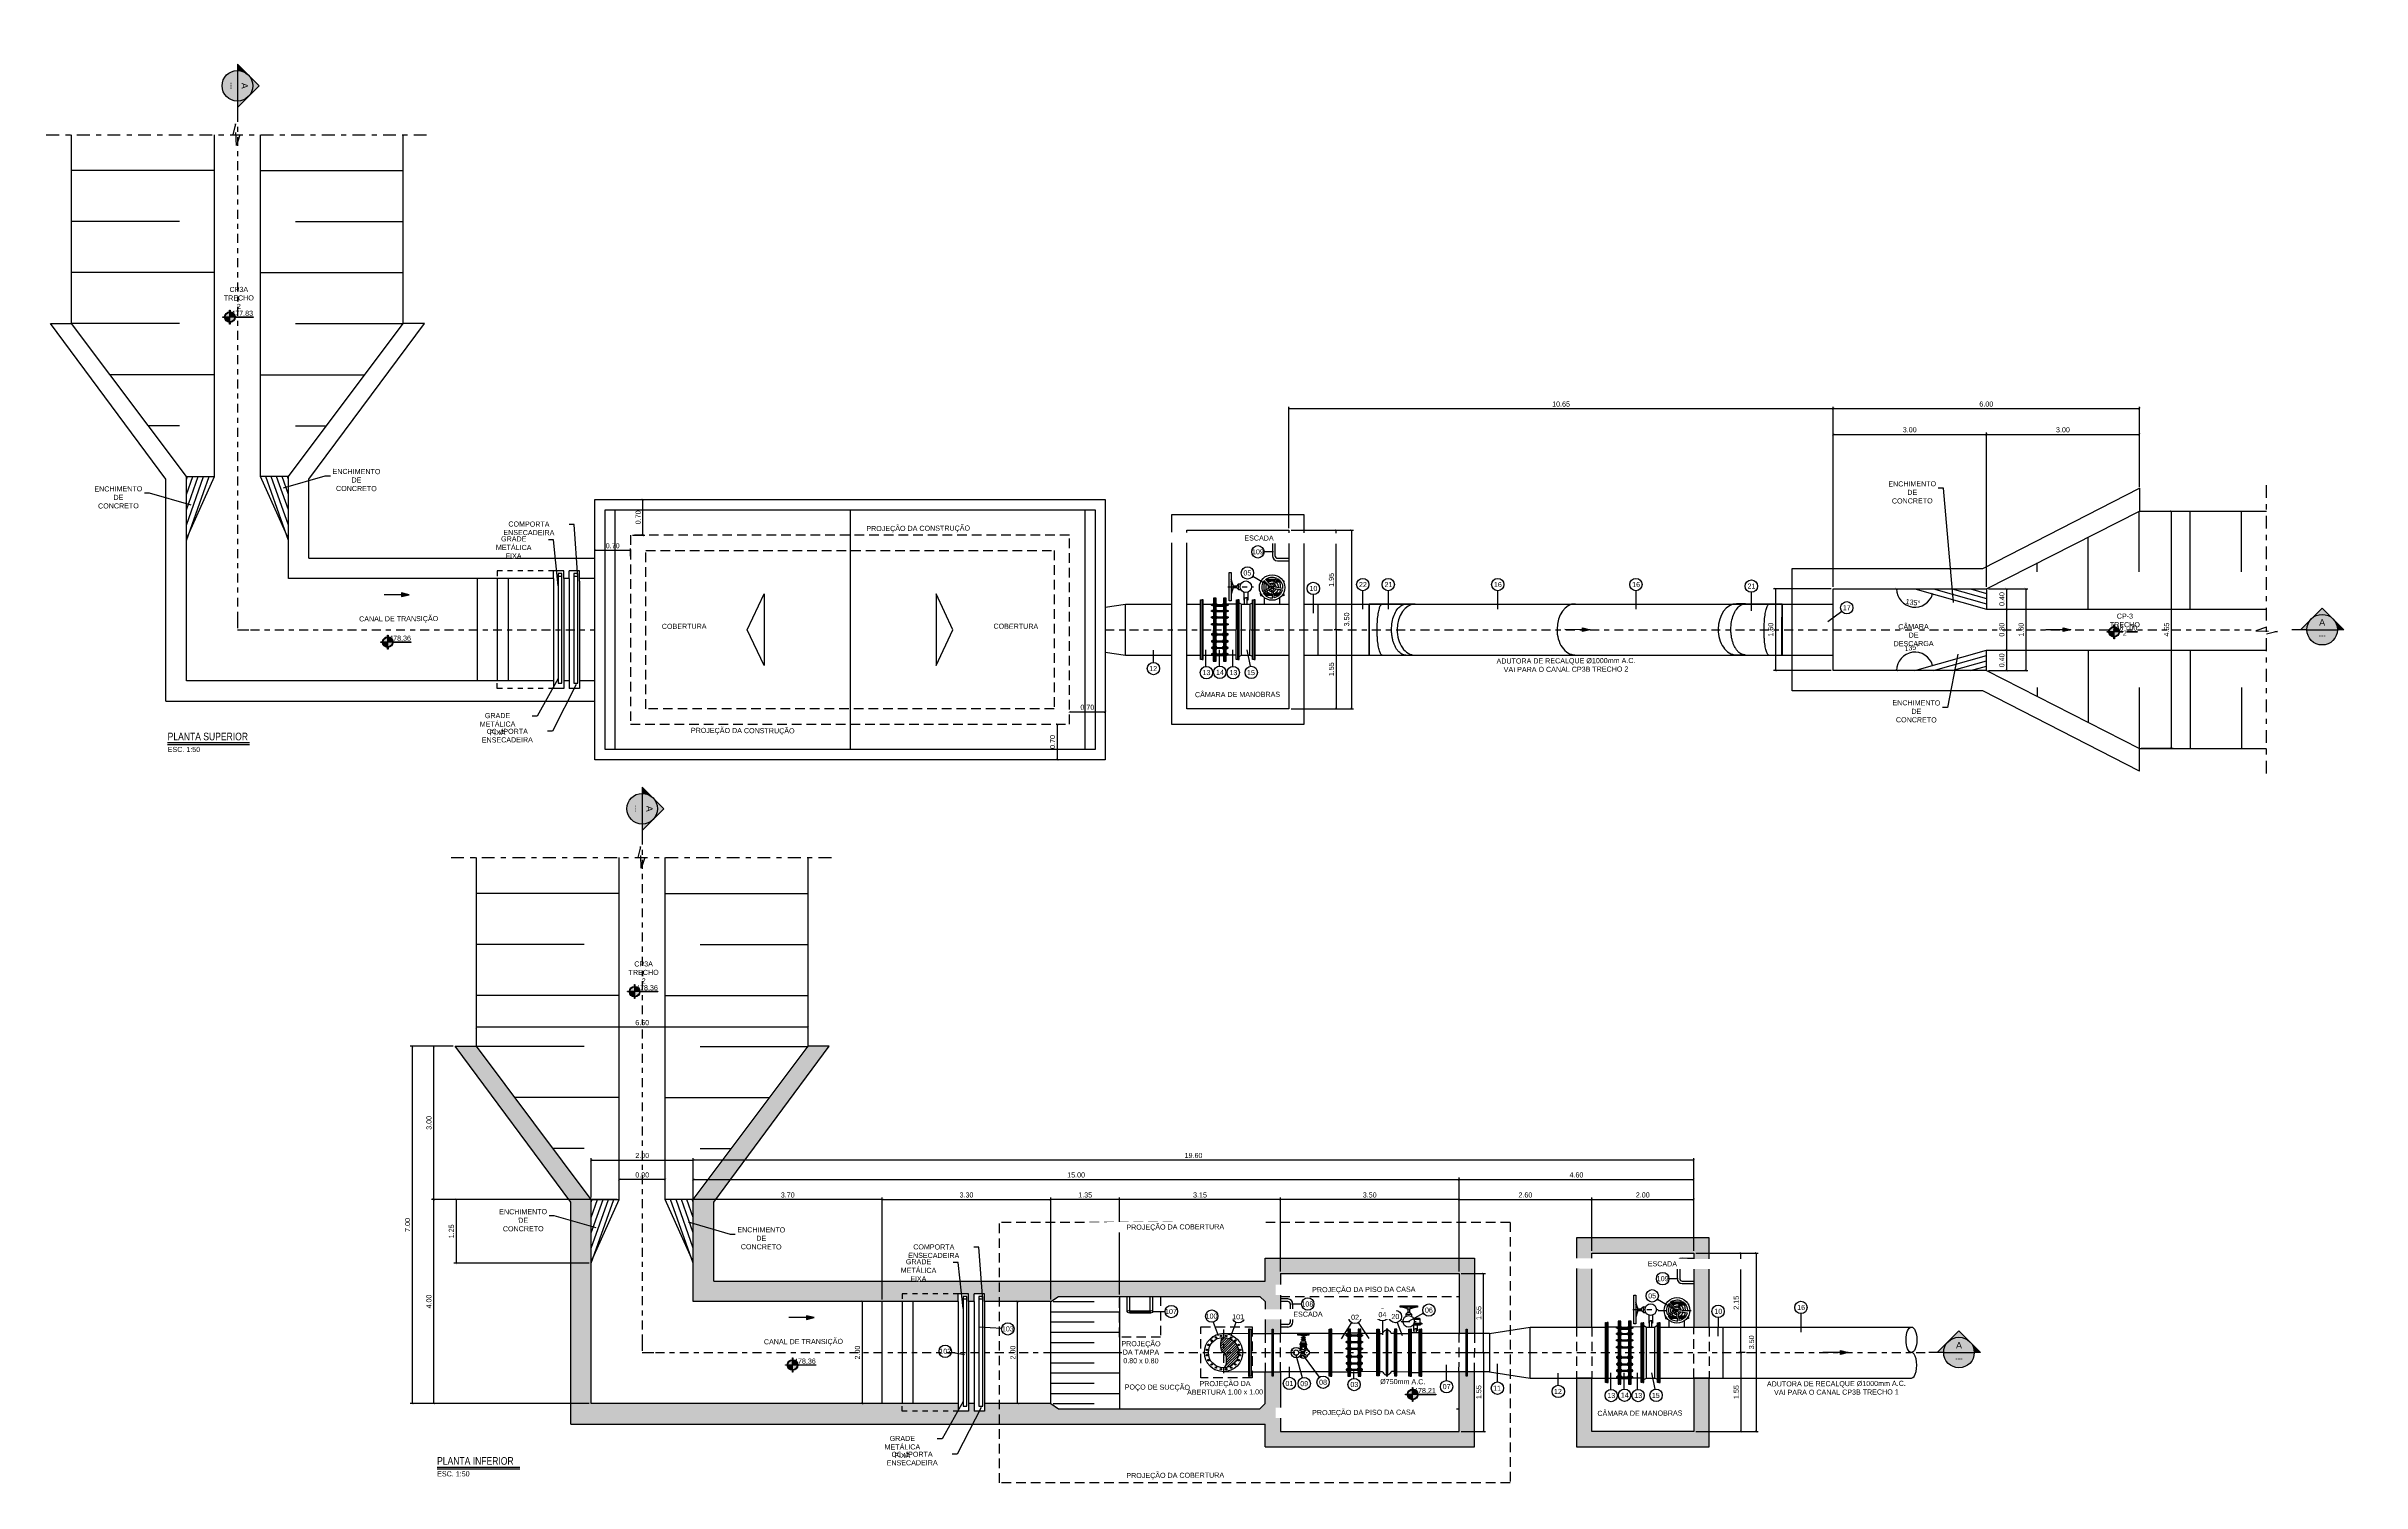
# Model space of a CAD drawing. Header units: feet. Extents: x 0 to 285167, y 0 to 9111449.
# Drawn here: x 285121.9 to 285167.26, y 9111421.32 to 9111449.46 of the extents above; entities that cross this region are included whole.
import ezdxf
from ezdxf import colors
from ezdxf.entities.mleader import LeaderData, LeaderLine
from ezdxf.enums import TextEntityAlignment as Align
from ezdxf.math import Vec2, Vec3

# ---------------------------------------------------------------- set-up
doc = ezdxf.new("R2010")
doc.units = ezdxf.units.FT
doc.header["$MEASUREMENT"] = 0
for name, pattern in [('CENTER2', [1.125, 0.75, -0.125, 0.125, -0.125]), ('DASHDOT', [1, 0.5, -0.25, 0, -0.25]), ('HIDDEN', [0.375, 0.25, -0.125])]:
    doc.linetypes.add(name, pattern=pattern)
doc.layers.get('0').update_dxf_attribs({"linetype": 'CONTINUOUS'})
doc.layers.get('DEFPOINTS').update_dxf_attribs({"linetype": 'CONTINUOUS'})
for name, color, linetype in [('01', 1, 'CONTINUOUS'), ('01PROJ', 1, 'HIDDEN'), ('02', 7, 'CONTINUOUS'), ('03', 3, 'CONTINUOUS'), ('A-NIVEIS', 1, 'CONTINUOUS'), ('A-TEXTO', 2, 'CONTINUOUS'), ('ARQ_SENTIDO', 1, 'CONTINUOUS'), ('EIXO', 1, 'DASHDOT'), ('FLANGES', 7, 'CONTINUOUS'), ('H-SA-CONTORNO', 2, 'CONTINUOUS'), ('H-SA-DIM', 1, 'CONTINUOUS'), ('H-SA-EIXOS', 1, 'DASHDOT'), ('H-SA-ESTRUTURA (CORTE)', 5, 'CONTINUOUS'), ('H-SA-HTC CONCRETO', 253, 'CONTINUOUS'), ('H-SA-HTC ENCHIMENTO', 1, 'CONTINUOUS'), ('H-SA-SIMB', 1, 'CONTINUOUS'), ('H-SA-TEXTO', 2, 'CONTINUOUS'), ('INDIC', 2, 'CONTINUOUS'), ('Top View-Ferro Fundido - JGS - K7(Esgoto)', 7, 'CONTINUOUS'), ('TUBULAÇÃO', 5, 'CONTINUOUS')]:
    doc.layers.add(name, color=color, linetype=linetype)
doc.styles.add('EGC_Arial_2.0mm', font='arial.ttf', dxfattribs={"width": 0.8, "height": 2})
doc.styles.add('EGC_Arial_2.5mm', font='arial.ttf', dxfattribs={"width": 0.8, "height": 2.5})
doc.styles.add('EGC_Arial_3.0mm', font='arial.ttf', dxfattribs={"width": 0.8, "height": 3})
doc.styles.get("Standard").update_dxf_attribs({"font": 'arial.ttf'})
doc.dimstyles.new('Copy of EGC_2.0mm', dxfattribs={"dimtxt": 0.1, "dimasz": 0.04, "dimexe": 0.04, "dimexo": 0.04, "dimgap": 0.04, "dimtad": 1, "dimzin": 1, "dimdsep": 46, "dimtxsty": 'Standard', "dimblk": 'ARCHTICK', "dimcen": 0, "dimclrd": 1, "dimclre": 1, "dimclrt": 2, "dimazin": 0, "dimtfac": 1, "dimtix": 1, "dimtmove": 1, "dimatfit": 3, "dimldrblk": 'NONE', "dimfxl": 0.002, "dimtolj": 1, "dimtzin": 0, "dimlwd": -1, "dimarcsym": 0})

# ---------------------------------------------------------------- blocks, each defined once
blk = doc.blocks.new('*U504')
at = {"color": 5}
blk.add_line((5, -9.04), (37.45, -9.04), dxfattribs=at)
blk.add_line((5, -9.71), (37.45, -9.71))
at = {"style": 'EGC_Arial_3.0mm', "width": 0.8}
blk.add_attdef('TITULO', text='', height=3, dxfattribs=at).set_placement((5, -9.04), align=Align.BOTTOM_LEFT)
at = {"style": 'EGC_Arial_2.0mm', "width": 0.8}
blk.add_attdef('ESCALA', text='', height=2, dxfattribs=at).set_placement((5.03, -10.71), align=Align.TOP_LEFT)
blk = doc.blocks.new('*U1177')
at = {"true_color": 0xffffff}
h = blk.add_hatch(color=7, dxfattribs=at)
h.dxf.hatch_style = 1
edge = h.paths.add_edge_path()
edge.add_arc((0, 0), 2.07, 92.76231, 177.23769, ccw=False)
edge.add_line((-0.1, 2.07), (-0.1, 2.75))
edge.add_line((-0.1, 2.75), (0.1, 2.75))
edge.add_line((0.1, 2.75), (0.1, 2.07))
edge.add_arc((0, 0), 2.07, 2.76231, 87.23769, ccw=False)
edge.add_line((2.07, 0.1), (9.09, 0.1))
edge.add_line((9.09, 0.1), (9.09, -0.1))
edge.add_line((9.09, -0.1), (2.07, -0.1))
edge.add_arc((0, 0), 2.07, 272.76231, 357.23769, ccw=False)
edge.add_line((0.1, -2.07), (0.1, -2.75))
edge.add_line((0.1, -2.75), (-0.1, -2.75))
edge.add_line((-0.1, -2.75), (-0.1, -2.07))
edge.add_arc((0, 0), 2.07, 182.76231, 267.23769, ccw=False)
edge.add_line((-2.07, -0.1), (-2.75, -0.1))
edge.add_line((-2.75, -0.1), (-2.75, 0.1))
edge.add_line((-2.75, 0.1), (-2.07, 0.1))
for p, q in [((0, -2.75), (0, 2.75)), ((9.09, 0), (-2.75, 0))]:
    blk.add_line(p, q)
at = {"color": 7, "true_color": 0xffffff}
blk.add_lwpolyline([(-2.07, 0.1, -0.386246), (-0.1, 2.07), (-0.1, 2.75), (0.1, 2.75), (0.1, 2.07, -0.386246), (2.07, 0.1), (9.09, 0.1), (9.09, -0.1), (2.07, -0.1, -0.386246), (0.1, -2.07), (0.1, -2.75), (-0.1, -2.75), (-0.1, -2.07, -0.386246), (-2.07, -0.1), (-2.75, -0.1), (-2.75, 0.1)], format="xyb", close=True, dxfattribs=at)
blk.add_circle((0, 0), 1.87)
for points in [[(-1.79, -0.57), (0, 0), (-1.8, -0.54), (-1.88, 0)], [(-1.53, -1.08), (-1.57, 0), (-1.79, -0.57), (0, 0)], [(-1.1, -1.52), (-1.1, 0), (-1.53, -1.08), (-1.57, 0)], [(-0.58, -1.78), (-0.59, 0), (-1.1, -1.52), (-1.1, 0)], [(0, -1.88), (0, 0), (-0.58, -1.78), (-0.59, 0)], [(0, 1.87), (0, 0), (0.58, 1.78), (0.59, 0)], [(1.53, 1.08), (1.57, 0), (1.79, 0.57), (0, 0)], [(1.79, 0.57), (0, 0), (1.8, 0.54), (1.87, 0)], [(0.58, 1.78), (0.59, 0), (1.1, 1.52), (1.1, 0)], [(1.1, 1.52), (1.1, 0), (1.53, 1.08), (1.57, 0)]]:
    blk.add_solid(points)
at = {"layer": 'A-TEXTO', "color": 2, "style": 'EGC_Arial_2.0mm', "width": 0.8}
blk.add_attdef('000.00', text='', height=2, dxfattribs=at).set_placement((9.09, 0.53), align=Align.RIGHT)
blk = doc.blocks.new('_None')
blk = doc.blocks.new('_ArchTick')
at = {"color": 0, "linetype": 'ByBlock', "const_width": 0.15}
blk.add_lwpolyline([(-0.5, -0.5), (0.5, 0.5)], dxfattribs=at)
blk = doc.blocks.new('*D1179')
at = {"layer": 'DEFPOINTS', "color": 0, "transparency": 16777216}
for p in [(285133.123, 9111427.261), (285133.123, 9111426.873), (285134.023, 9111426.873)]:
    blk.add_point(p, dxfattribs=at)
at = {"layer": 'H-SA-DIM', "color": 1, "lineweight": -2, "transparency": 16777216}
for p, q in [((285133.123, 9111426.913), (285133.123, 9111427.301)), ((285134.023, 9111426.913), (285134.023, 9111427.301))]:
    blk.add_line(p, q, dxfattribs=at)
at = {"layer": 'H-SA-DIM', "color": 1, "transparency": 16777216}
blk.add_line((285134.023, 9111427.261), (285133.123, 9111427.261), dxfattribs=at)
at = {"layer": 'H-SA-DIM', "color": 1, "transparency": 16777216, "xscale": 0.04, "yscale": 0.04, "zscale": 0.04, "rotation": 180}
blk.add_blockref('_ArchTick', (285133.123, 9111427.261), dxfattribs=at)
at = {"layer": 'H-SA-DIM', "color": 1, "transparency": 16777216, "xscale": 0.04, "yscale": 0.04, "zscale": 0.04}
blk.add_blockref('_ArchTick', (285134.023, 9111427.261), dxfattribs=at)
at = {"layer": 'H-SA-DIM', "color": 2, "transparency": 16777216, "insert": (285133.573, 9111427.352), "char_height": 0.1, "attachment_point": 5}
blk.add_mtext('\\A1;0.90', dxfattribs=at)
blk = doc.blocks.new('*D1178')
at = {"layer": 'DEFPOINTS', "color": 0, "transparency": 16777216}
for p in [(285129.909, 9111429.873), (285129.486, 9111426.873), (285132.173, 9111426.873)]:
    blk.add_point(p, dxfattribs=at)
at = {"layer": 'H-SA-DIM', "color": 1, "lineweight": -2, "transparency": 16777216}
for p, q in [((285129.869, 9111429.873), (285129.446, 9111429.873)), ((285132.133, 9111426.873), (285129.446, 9111426.873))]:
    blk.add_line(p, q, dxfattribs=at)
at = {"layer": 'H-SA-DIM', "color": 1, "transparency": 16777216}
blk.add_line((285129.486, 9111429.873), (285129.486, 9111426.873), dxfattribs=at)
at = {"layer": 'H-SA-DIM', "color": 1, "transparency": 16777216, "xscale": 0.04, "yscale": 0.04, "zscale": 0.04}
for p, rotation in [((285129.486, 9111429.873), 90), ((285129.486, 9111426.873), 270)]:
    blk.add_blockref('_ArchTick', p, dxfattribs=dict(at, rotation=rotation))
at = {"layer": 'H-SA-DIM', "color": 2, "transparency": 16777216, "insert": (285129.395, 9111428.373), "char_height": 0.1, "attachment_point": 5, "rotation": 90}
blk.add_mtext('\\A1;3.00', dxfattribs=at)
blk = doc.blocks.new('*U6')
at = {"true_color": 0x737373}
h = blk.add_hatch(color=8, dxfattribs=at)
h.dxf.hatch_style = 1
h.paths.add_polyline_path([(-4.24, 4.24), (-8.49, 0), (-6, 0, -0.198912)])
h.paths.add_polyline_path([(-15.49, 0.03), (15.49, 0.03), (15.49, 5.65), (-15.49, 5.65)], flags=9)
h = blk.add_hatch(color=8, dxfattribs=at)
h.dxf.hatch_style = 1
h.paths.add_polyline_path([(-4.24, 4.24), (-8.49, 0), (-6, 0, -0.198912)])
h.paths.add_polyline_path([(0, 8.49), (-4.24, 4.24, -0.414214), (4.24, 4.24)])
h.paths.add_polyline_path([(4.24, 4.24, -0.198912), (6, 0), (8.49, 0)])
at = {"true_color": 0xffffff}
h = blk.add_hatch(color=7, dxfattribs=at)
h.dxf.hatch_style = 1
edge = h.paths.add_edge_path()
edge.add_arc((0, 0), 6, 0, 360)
for p, q in [((0, 8.49), (-8.49, 0)), ((-6, 0), (6, 0)), ((0, 8.49), (8.49, 0)), ((-8.49, 0), (-6, 0)), ((6, 0), (10.55, 0))]:
    blk.add_line(p, q)
blk.add_circle((0, 0), 6)
for tag, height, style, p in [('IDENTIFIER', 2.5, 'EGC_Arial_2.5mm', (0, 2.87)), ('DRG_REF', 2, 'EGC_Arial_2.0mm', (0, -2.29))]:
    blk.add_attdef(tag, text='', height=height, dxfattribs=dict(style=style)).set_placement(p, align=Align.MIDDLE_CENTER)
blk = doc.blocks.new('*D1180')
at = {"layer": 'DEFPOINTS', "color": 0, "transparency": 16777216}
for p in [(285130.323, 9111430.245), (285130.323, 9111429.873), (285136.823, 9111429.869)]:
    blk.add_point(p, dxfattribs=at)
at = {"layer": 'H-SA-DIM', "color": 1, "lineweight": -2, "transparency": 16777216}
for p, q in [((285130.323, 9111429.913), (285130.323, 9111430.285)), ((285136.823, 9111429.909), (285136.823, 9111430.285))]:
    blk.add_line(p, q, dxfattribs=at)
at = {"layer": 'H-SA-DIM', "color": 1, "transparency": 16777216}
blk.add_line((285136.823, 9111430.245), (285130.323, 9111430.245), dxfattribs=at)
at = {"layer": 'H-SA-DIM', "color": 1, "transparency": 16777216, "xscale": 0.04, "yscale": 0.04, "zscale": 0.04, "rotation": 180}
blk.add_blockref('_ArchTick', (285130.323, 9111430.245), dxfattribs=at)
at = {"layer": 'H-SA-DIM', "color": 1, "transparency": 16777216, "xscale": 0.04, "yscale": 0.04, "zscale": 0.04}
blk.add_blockref('_ArchTick', (285136.823, 9111430.245), dxfattribs=at)
at = {"layer": 'H-SA-DIM', "color": 2, "transparency": 16777216, "insert": (285133.573, 9111430.336), "char_height": 0.1, "attachment_point": 5}
blk.add_mtext('\\A1;6.50', dxfattribs=at)
blk = doc.blocks.new('*D1190')
at = {"layer": 'DEFPOINTS', "color": 0, "transparency": 16777216}
for p in [(285154.176, 9111425.823), (285155.098, 9111425.823), (285155.222, 9111423.873)]:
    blk.add_point(p, dxfattribs=at)
at = {"layer": 'H-SA-DIM', "color": 1, "lineweight": -2, "transparency": 16777216}
for p, q in [((285154.216, 9111425.823), (285155.138, 9111425.823)), ((285155.182, 9111423.873), (285155.058, 9111423.873))]:
    blk.add_line(p, q, dxfattribs=at)
at = {"layer": 'H-SA-DIM', "color": 1, "transparency": 16777216}
blk.add_line((285155.098, 9111423.873), (285155.098, 9111425.823), dxfattribs=at)
at = {"layer": 'H-SA-DIM', "color": 1, "transparency": 16777216, "xscale": 0.04, "yscale": 0.04, "zscale": 0.04}
for p, rotation in [((285155.098, 9111425.823), 90), ((285155.098, 9111423.873), 270)]:
    blk.add_blockref('_ArchTick', p, dxfattribs=dict(at, rotation=rotation))
at = {"layer": 'H-SA-DIM', "color": 2, "transparency": 16777216, "insert": (285155.007, 9111424.848), "char_height": 0.1, "attachment_point": 5, "rotation": 90}
blk.add_mtext('\\A1;2.15', dxfattribs=at)
blk = doc.blocks.new('EGC-SETA SENTIDO DA TUBULAÇÃO')
h = blk.add_hatch(color=256)
h.dxf.hatch_style = 1
h.paths.add_polyline_path([(-3, 0.75), (0, 0), (-3, -0.75)])
blk.add_line((0, 0), (-9.84, 0))
blk.add_lwpolyline([(-3, 0.75), (0, 0), (-3, -0.75), (-3, 0.75)])
blk = doc.blocks.new('*D1181')
at = {"layer": 'DEFPOINTS', "color": 0, "transparency": 16777216}
for p in [(285146.076, 9111426.869), (285146.076, 9111425.423), (285149.576, 9111425.423)]:
    blk.add_point(p, dxfattribs=at)
at = {"layer": 'H-SA-DIM', "color": 1, "lineweight": -2, "transparency": 16777216}
for p, q in [((285146.076, 9111425.463), (285146.076, 9111426.909)), ((285149.576, 9111425.463), (285149.576, 9111426.909))]:
    blk.add_line(p, q, dxfattribs=at)
at = {"layer": 'H-SA-DIM', "color": 1, "transparency": 16777216}
blk.add_line((285149.576, 9111426.869), (285146.076, 9111426.869), dxfattribs=at)
at = {"layer": 'H-SA-DIM', "color": 1, "transparency": 16777216, "xscale": 0.04, "yscale": 0.04, "zscale": 0.04, "rotation": 180}
blk.add_blockref('_ArchTick', (285146.076, 9111426.869), dxfattribs=at)
at = {"layer": 'H-SA-DIM', "color": 1, "transparency": 16777216, "xscale": 0.04, "yscale": 0.04, "zscale": 0.04}
blk.add_blockref('_ArchTick', (285149.576, 9111426.869), dxfattribs=at)
at = {"layer": 'H-SA-DIM', "color": 2, "transparency": 16777216, "insert": (285147.826, 9111426.96), "char_height": 0.1, "attachment_point": 5}
blk.add_mtext('\\A1;3.50', dxfattribs=at)
blk = doc.blocks.new('*D1182')
at = {"layer": 'DEFPOINTS', "color": 0, "transparency": 16777216}
for p in [(285142.926, 9111426.869), (285146.076, 9111425.423), (285142.926, 9111424.973)]:
    blk.add_point(p, dxfattribs=at)
at = {"layer": 'H-SA-DIM', "color": 1, "lineweight": -2, "transparency": 16777216}
for p, q in [((285142.926, 9111425.013), (285142.926, 9111426.909)), ((285146.076, 9111425.463), (285146.076, 9111426.909))]:
    blk.add_line(p, q, dxfattribs=at)
at = {"layer": 'H-SA-DIM', "color": 1, "transparency": 16777216}
blk.add_line((285146.076, 9111426.869), (285142.926, 9111426.869), dxfattribs=at)
at = {"layer": 'H-SA-DIM', "color": 1, "transparency": 16777216, "xscale": 0.04, "yscale": 0.04, "zscale": 0.04, "rotation": 180}
blk.add_blockref('_ArchTick', (285142.926, 9111426.869), dxfattribs=at)
at = {"layer": 'H-SA-DIM', "color": 1, "transparency": 16777216, "xscale": 0.04, "yscale": 0.04, "zscale": 0.04}
blk.add_blockref('_ArchTick', (285146.076, 9111426.869), dxfattribs=at)
at = {"layer": 'H-SA-DIM', "color": 2, "transparency": 16777216, "insert": (285144.501, 9111426.96), "char_height": 0.1, "attachment_point": 5}
blk.add_mtext('\\A1;3.15', dxfattribs=at)
blk = doc.blocks.new('*D1183')
at = {"layer": 'DEFPOINTS', "color": 0, "transparency": 16777216}
for p in [(285141.576, 9111426.869), (285141.576, 9111424.873), (285142.926, 9111424.973)]:
    blk.add_point(p, dxfattribs=at)
at = {"layer": 'H-SA-DIM', "color": 1, "lineweight": -2, "transparency": 16777216}
for p, q in [((285141.576, 9111424.913), (285141.576, 9111426.909)), ((285142.926, 9111425.013), (285142.926, 9111426.909))]:
    blk.add_line(p, q, dxfattribs=at)
at = {"layer": 'H-SA-DIM', "color": 1, "transparency": 16777216}
blk.add_line((285142.926, 9111426.869), (285141.576, 9111426.869), dxfattribs=at)
at = {"layer": 'H-SA-DIM', "color": 1, "transparency": 16777216, "xscale": 0.04, "yscale": 0.04, "zscale": 0.04, "rotation": 180}
blk.add_blockref('_ArchTick', (285141.576, 9111426.869), dxfattribs=at)
at = {"layer": 'H-SA-DIM', "color": 1, "transparency": 16777216, "xscale": 0.04, "yscale": 0.04, "zscale": 0.04}
blk.add_blockref('_ArchTick', (285142.926, 9111426.869), dxfattribs=at)
at = {"layer": 'H-SA-DIM', "color": 2, "transparency": 16777216, "insert": (285142.251, 9111426.96), "char_height": 0.1, "attachment_point": 5}
blk.add_mtext('\\A1;1.35', dxfattribs=at)
blk = doc.blocks.new('*D1184')
at = {"layer": 'DEFPOINTS', "color": 0, "transparency": 16777216}
for p in [(285140.926, 9111424.873), (285140.926, 9111424.873), (285140.926, 9111422.873)]:
    blk.add_point(p, dxfattribs=at)
at = {"layer": 'H-SA-DIM', "color": 1, "transparency": 16777216}
blk.add_line((285140.926, 9111422.873), (285140.926, 9111424.873), dxfattribs=at)
at = {"layer": 'H-SA-DIM', "color": 1, "transparency": 16777216, "xscale": 0.04, "yscale": 0.04, "zscale": 0.04}
for p, rotation in [((285140.926, 9111424.873), 90), ((285140.926, 9111422.873), 270)]:
    blk.add_blockref('_ArchTick', p, dxfattribs=dict(at, rotation=rotation))
at = {"layer": 'H-SA-DIM', "color": 2, "transparency": 16777216, "insert": (285140.835, 9111423.873), "char_height": 0.1, "attachment_point": 5, "rotation": 90}
blk.add_mtext('\\A1;2.00', dxfattribs=at)
blk = doc.blocks.new('*D1185')
at = {"layer": 'DEFPOINTS', "color": 0, "transparency": 16777216}
for p in [(285154.176, 9111425.823), (285154.177, 9111422.323), (285155.397, 9111422.323)]:
    blk.add_point(p, dxfattribs=at)
at = {"layer": 'H-SA-DIM', "color": 1, "lineweight": -2, "transparency": 16777216}
for p, q in [((285154.216, 9111425.823), (285155.437, 9111425.823)), ((285154.217, 9111422.323), (285155.437, 9111422.323))]:
    blk.add_line(p, q, dxfattribs=at)
at = {"layer": 'H-SA-DIM', "color": 1, "transparency": 16777216}
blk.add_line((285155.397, 9111425.823), (285155.397, 9111422.323), dxfattribs=at)
at = {"layer": 'H-SA-DIM', "color": 1, "transparency": 16777216, "xscale": 0.04, "yscale": 0.04, "zscale": 0.04}
for p, rotation in [((285155.397, 9111425.823), 90), ((285155.397, 9111422.323), 270)]:
    blk.add_blockref('_ArchTick', p, dxfattribs=dict(at, rotation=rotation))
at = {"layer": 'H-SA-DIM', "color": 2, "transparency": 16777216, "insert": (285155.306, 9111424.073), "char_height": 0.1, "attachment_point": 5, "rotation": 90}
blk.add_mtext('\\A1;3.50', dxfattribs=at)
blk = doc.blocks.new('*D1186')
at = {"layer": 'DEFPOINTS', "color": 0, "transparency": 16777216}
for p in [(285149.576, 9111427.261), (285134.573, 9111426.424), (285149.576, 9111425.423)]:
    blk.add_point(p, dxfattribs=at)
at = {"layer": 'H-SA-DIM', "color": 1, "lineweight": -2, "transparency": 16777216}
for p, q in [((285134.573, 9111426.464), (285134.573, 9111427.301)), ((285149.576, 9111425.463), (285149.576, 9111427.301))]:
    blk.add_line(p, q, dxfattribs=at)
at = {"layer": 'H-SA-DIM', "color": 1, "transparency": 16777216}
blk.add_line((285134.573, 9111427.261), (285149.576, 9111427.261), dxfattribs=at)
at = {"layer": 'H-SA-DIM', "color": 1, "transparency": 16777216, "xscale": 0.04, "yscale": 0.04, "zscale": 0.04, "rotation": 180}
blk.add_blockref('_ArchTick', (285134.573, 9111427.261), dxfattribs=at)
at = {"layer": 'H-SA-DIM', "color": 1, "transparency": 16777216, "xscale": 0.04, "yscale": 0.04, "zscale": 0.04}
blk.add_blockref('_ArchTick', (285149.576, 9111427.261), dxfattribs=at)
at = {"layer": 'H-SA-DIM', "color": 2, "transparency": 16777216, "insert": (285142.074, 9111427.352), "char_height": 0.1, "attachment_point": 5}
blk.add_mtext('\\A1;15.00', dxfattribs=at)
blk = doc.blocks.new('*D1187')
at = {"layer": 'DEFPOINTS', "color": 0, "transparency": 16777216}
for p in [(285141.576, 9111426.869), (285138.276, 9111424.873), (285141.576, 9111424.873)]:
    blk.add_point(p, dxfattribs=at)
at = {"layer": 'H-SA-DIM', "color": 1, "lineweight": -2, "transparency": 16777216}
for p, q in [((285138.276, 9111424.913), (285138.276, 9111426.909)), ((285141.576, 9111424.913), (285141.576, 9111426.909))]:
    blk.add_line(p, q, dxfattribs=at)
at = {"layer": 'H-SA-DIM', "color": 1, "transparency": 16777216}
blk.add_line((285138.276, 9111426.869), (285141.576, 9111426.869), dxfattribs=at)
at = {"layer": 'H-SA-DIM', "color": 1, "transparency": 16777216, "xscale": 0.04, "yscale": 0.04, "zscale": 0.04, "rotation": 180}
blk.add_blockref('_ArchTick', (285138.276, 9111426.869), dxfattribs=at)
at = {"layer": 'H-SA-DIM', "color": 1, "transparency": 16777216, "xscale": 0.04, "yscale": 0.04, "zscale": 0.04}
blk.add_blockref('_ArchTick', (285141.576, 9111426.869), dxfattribs=at)
at = {"layer": 'H-SA-DIM', "color": 2, "transparency": 16777216, "insert": (285139.926, 9111426.96), "char_height": 0.1, "attachment_point": 5}
blk.add_mtext('\\A1;3.30', dxfattribs=at)
blk = doc.blocks.new('*D1188')
at = {"layer": 'DEFPOINTS', "color": 0, "transparency": 16777216}
for p in [(285152.176, 9111426.869), (285152.176, 9111425.823), (285149.576, 9111425.423)]:
    blk.add_point(p, dxfattribs=at)
at = {"layer": 'H-SA-DIM', "color": 1, "lineweight": -2, "transparency": 16777216}
for p, q in [((285149.576, 9111425.463), (285149.576, 9111426.909)), ((285152.176, 9111425.863), (285152.176, 9111426.909))]:
    blk.add_line(p, q, dxfattribs=at)
at = {"layer": 'H-SA-DIM', "color": 1, "transparency": 16777216}
blk.add_line((285149.576, 9111426.869), (285152.176, 9111426.869), dxfattribs=at)
at = {"layer": 'H-SA-DIM', "color": 1, "transparency": 16777216, "xscale": 0.04, "yscale": 0.04, "zscale": 0.04, "rotation": 180}
blk.add_blockref('_ArchTick', (285149.576, 9111426.869), dxfattribs=at)
at = {"layer": 'H-SA-DIM', "color": 1, "transparency": 16777216, "xscale": 0.04, "yscale": 0.04, "zscale": 0.04}
blk.add_blockref('_ArchTick', (285152.176, 9111426.869), dxfattribs=at)
at = {"layer": 'H-SA-DIM', "color": 2, "transparency": 16777216, "insert": (285150.876, 9111426.96), "char_height": 0.1, "attachment_point": 5}
blk.add_mtext('\\A1;2.60', dxfattribs=at)
blk = doc.blocks.new('*D1189')
at = {"layer": 'DEFPOINTS', "color": 0, "transparency": 16777216}
for p in [(285154.176, 9111426.869), (285152.176, 9111425.823), (285154.176, 9111425.823)]:
    blk.add_point(p, dxfattribs=at)
at = {"layer": 'H-SA-DIM', "color": 1, "lineweight": -2, "transparency": 16777216}
for p, q in [((285152.176, 9111425.863), (285152.176, 9111426.909)), ((285154.176, 9111425.863), (285154.176, 9111426.909))]:
    blk.add_line(p, q, dxfattribs=at)
at = {"layer": 'H-SA-DIM', "color": 1, "transparency": 16777216}
blk.add_line((285152.176, 9111426.869), (285154.176, 9111426.869), dxfattribs=at)
at = {"layer": 'H-SA-DIM', "color": 1, "transparency": 16777216, "xscale": 0.04, "yscale": 0.04, "zscale": 0.04, "rotation": 180}
blk.add_blockref('_ArchTick', (285152.176, 9111426.869), dxfattribs=at)
at = {"layer": 'H-SA-DIM', "color": 1, "transparency": 16777216, "xscale": 0.04, "yscale": 0.04, "zscale": 0.04}
blk.add_blockref('_ArchTick', (285154.176, 9111426.869), dxfattribs=at)
at = {"layer": 'H-SA-DIM', "color": 2, "transparency": 16777216, "insert": (285153.176, 9111426.96), "char_height": 0.1, "attachment_point": 5}
blk.add_mtext('\\A1;2.00', dxfattribs=at)
blk = doc.blocks.new('*D1191')
at = {"layer": 'DEFPOINTS', "color": 0, "transparency": 16777216}
for p in [(285137.881, 9111424.873), (285137.881, 9111422.873), (285137.881, 9111422.873)]:
    blk.add_point(p, dxfattribs=at)
at = {"layer": 'H-SA-DIM', "color": 1, "transparency": 16777216}
blk.add_line((285137.881, 9111424.873), (285137.881, 9111422.873), dxfattribs=at)
at = {"layer": 'H-SA-DIM', "color": 1, "transparency": 16777216, "xscale": 0.04, "yscale": 0.04, "zscale": 0.04}
for p, rotation in [((285137.881, 9111424.873), 90), ((285137.881, 9111422.873), 270)]:
    blk.add_blockref('_ArchTick', p, dxfattribs=dict(at, rotation=rotation))
at = {"layer": 'H-SA-DIM', "color": 2, "transparency": 16777216, "insert": (285137.79, 9111423.873), "char_height": 0.1, "attachment_point": 5, "rotation": 90}
blk.add_mtext('\\A1;2.00', dxfattribs=at)
blk = doc.blocks.new('*D1192')
at = {"layer": 'DEFPOINTS', "color": 0, "transparency": 16777216}
for p in [(285155.222, 9111423.873), (285154.177, 9111422.323), (285155.098, 9111422.323)]:
    blk.add_point(p, dxfattribs=at)
at = {"layer": 'H-SA-DIM', "color": 1, "lineweight": -2, "transparency": 16777216}
for p, q in [((285155.182, 9111423.873), (285155.058, 9111423.873)), ((285154.217, 9111422.323), (285155.138, 9111422.323))]:
    blk.add_line(p, q, dxfattribs=at)
at = {"layer": 'H-SA-DIM', "color": 1, "transparency": 16777216}
blk.add_line((285155.098, 9111423.873), (285155.098, 9111422.323), dxfattribs=at)
at = {"layer": 'H-SA-DIM', "color": 1, "transparency": 16777216, "xscale": 0.04, "yscale": 0.04, "zscale": 0.04}
for p, rotation in [((285155.098, 9111423.873), 90), ((285155.098, 9111422.323), 270)]:
    blk.add_blockref('_ArchTick', p, dxfattribs=dict(at, rotation=rotation))
at = {"layer": 'H-SA-DIM', "color": 2, "transparency": 16777216, "insert": (285155.007, 9111423.098), "char_height": 0.1, "attachment_point": 5, "rotation": 90}
blk.add_mtext('\\A1;1.55', dxfattribs=at)
blk = doc.blocks.new('*D1194')
at = {"layer": 'DEFPOINTS', "color": 0, "transparency": 16777216}
for p in [(285149.576, 9111425.423), (285150.054, 9111425.423), (285149.575, 9111423.873)]:
    blk.add_point(p, dxfattribs=at)
at = {"layer": 'H-SA-DIM', "color": 1, "lineweight": -2, "transparency": 16777216}
for p, q in [((285149.616, 9111425.423), (285150.094, 9111425.423)), ((285149.615, 9111423.873), (285150.094, 9111423.873))]:
    blk.add_line(p, q, dxfattribs=at)
at = {"layer": 'H-SA-DIM', "color": 1, "transparency": 16777216}
blk.add_line((285150.054, 9111423.873), (285150.054, 9111425.423), dxfattribs=at)
at = {"layer": 'H-SA-DIM', "color": 1, "transparency": 16777216, "xscale": 0.04, "yscale": 0.04, "zscale": 0.04}
for p, rotation in [((285150.054, 9111425.423), 90), ((285150.054, 9111423.873), 270)]:
    blk.add_blockref('_ArchTick', p, dxfattribs=dict(at, rotation=rotation))
at = {"layer": 'H-SA-DIM', "color": 2, "transparency": 16777216, "insert": (285149.963, 9111424.648), "char_height": 0.1, "attachment_point": 5, "rotation": 90}
blk.add_mtext('\\A1;1.55', dxfattribs=at)
blk = doc.blocks.new('*D1195')
at = {"layer": 'DEFPOINTS', "color": 0, "transparency": 16777216}
for p in [(285149.575, 9111423.873), (285149.576, 9111422.323), (285150.054, 9111422.323)]:
    blk.add_point(p, dxfattribs=at)
at = {"layer": 'H-SA-DIM', "color": 1, "lineweight": -2, "transparency": 16777216}
for p, q in [((285149.615, 9111423.873), (285150.094, 9111423.873)), ((285149.616, 9111422.323), (285150.094, 9111422.323))]:
    blk.add_line(p, q, dxfattribs=at)
at = {"layer": 'H-SA-DIM', "color": 1, "transparency": 16777216}
blk.add_line((285150.054, 9111423.873), (285150.054, 9111422.323), dxfattribs=at)
at = {"layer": 'H-SA-DIM', "color": 1, "transparency": 16777216, "xscale": 0.04, "yscale": 0.04, "zscale": 0.04}
for p, rotation in [((285150.054, 9111423.873), 90), ((285150.054, 9111422.323), 270)]:
    blk.add_blockref('_ArchTick', p, dxfattribs=dict(at, rotation=rotation))
at = {"layer": 'H-SA-DIM', "color": 2, "transparency": 16777216, "insert": (285149.963, 9111423.098), "char_height": 0.1, "attachment_point": 5, "rotation": 90}
blk.add_mtext('\\A1;1.55', dxfattribs=at)
blk = doc.blocks.new('*D1196')
at = {"layer": 'DEFPOINTS', "color": 0, "transparency": 16777216}
for p in [(285134.573, 9111426.869), (285134.573, 9111426.078), (285138.276, 9111424.873)]:
    blk.add_point(p, dxfattribs=at)
at = {"layer": 'H-SA-DIM', "color": 1, "lineweight": -2, "transparency": 16777216}
for p, q in [((285134.573, 9111426.118), (285134.573, 9111426.909)), ((285138.276, 9111424.913), (285138.276, 9111426.909))]:
    blk.add_line(p, q, dxfattribs=at)
at = {"layer": 'H-SA-DIM', "color": 1, "transparency": 16777216}
blk.add_line((285138.276, 9111426.869), (285134.573, 9111426.869), dxfattribs=at)
at = {"layer": 'H-SA-DIM', "color": 1, "transparency": 16777216, "xscale": 0.04, "yscale": 0.04, "zscale": 0.04, "rotation": 180}
blk.add_blockref('_ArchTick', (285134.573, 9111426.869), dxfattribs=at)
at = {"layer": 'H-SA-DIM', "color": 1, "transparency": 16777216, "xscale": 0.04, "yscale": 0.04, "zscale": 0.04}
blk.add_blockref('_ArchTick', (285138.276, 9111426.869), dxfattribs=at)
at = {"layer": 'H-SA-DIM', "color": 2, "transparency": 16777216, "insert": (285136.424, 9111426.96), "char_height": 0.1, "attachment_point": 5}
blk.add_mtext('\\A1;3.70', dxfattribs=at)
blk = doc.blocks.new('*D1197')
at = {"layer": 'DEFPOINTS', "color": 0, "transparency": 16777216}
for p in [(285132.173, 9111426.873), (285129.486, 9111422.873), (285132.573, 9111422.873)]:
    blk.add_point(p, dxfattribs=at)
at = {"layer": 'H-SA-DIM', "color": 1, "lineweight": -2, "transparency": 16777216}
for p, q in [((285132.133, 9111426.873), (285129.446, 9111426.873)), ((285132.533, 9111422.873), (285129.446, 9111422.873))]:
    blk.add_line(p, q, dxfattribs=at)
at = {"layer": 'H-SA-DIM', "color": 1, "transparency": 16777216}
blk.add_line((285129.486, 9111426.873), (285129.486, 9111422.873), dxfattribs=at)
at = {"layer": 'H-SA-DIM', "color": 1, "transparency": 16777216, "xscale": 0.04, "yscale": 0.04, "zscale": 0.04}
for p, rotation in [((285129.486, 9111426.873), 90), ((285129.486, 9111422.873), 270)]:
    blk.add_blockref('_ArchTick', p, dxfattribs=dict(at, rotation=rotation))
at = {"layer": 'H-SA-DIM', "color": 2, "transparency": 16777216, "insert": (285129.395, 9111424.873), "char_height": 0.1, "attachment_point": 5, "rotation": 90}
blk.add_mtext('\\A1;4.00', dxfattribs=at)
blk = doc.blocks.new('*D1198')
at = {"layer": 'DEFPOINTS', "color": 0, "transparency": 16777216}
for p in [(285129.909, 9111429.873), (285129.067, 9111422.873), (285132.573, 9111422.873)]:
    blk.add_point(p, dxfattribs=at)
at = {"layer": 'H-SA-DIM', "color": 1, "lineweight": -2, "transparency": 16777216}
for p, q in [((285129.869, 9111429.873), (285129.027, 9111429.873)), ((285132.533, 9111422.873), (285129.027, 9111422.873))]:
    blk.add_line(p, q, dxfattribs=at)
at = {"layer": 'H-SA-DIM', "color": 1, "transparency": 16777216}
blk.add_line((285129.067, 9111429.873), (285129.067, 9111422.873), dxfattribs=at)
at = {"layer": 'H-SA-DIM', "color": 1, "transparency": 16777216, "xscale": 0.04, "yscale": 0.04, "zscale": 0.04}
for p, rotation in [((285129.067, 9111429.873), 90), ((285129.067, 9111422.873), 270)]:
    blk.add_blockref('_ArchTick', p, dxfattribs=dict(at, rotation=rotation))
at = {"layer": 'H-SA-DIM', "color": 2, "transparency": 16777216, "insert": (285128.976, 9111426.373), "char_height": 0.1, "attachment_point": 5, "rotation": 90}
blk.add_mtext('\\A1;7.00', dxfattribs=at)
blk = doc.blocks.new('*U1176')
at = {"true_color": 0x737373}
h = blk.add_hatch(color=8, dxfattribs=at)
h.dxf.hatch_style = 1
h.paths.add_polyline_path([(4.24, 4.24), (8.49, 0), (6, 0, 0.198912)])
h.paths.add_polyline_path([(15.49, 0.03), (-15.49, 0.03), (-15.49, 5.65), (15.49, 5.65)], flags=9)
h = blk.add_hatch(color=8, dxfattribs=at)
h.dxf.hatch_style = 1
h.paths.add_polyline_path([(4.24, 4.24), (8.49, 0), (6, 0, 0.198912)])
h.paths.add_polyline_path([(0, 8.49), (4.24, 4.24, 0.414214), (-4.24, 4.24)])
h.paths.add_polyline_path([(-4.24, 4.24, 0.198912), (-6, 0), (-8.49, 0)])
at = {"true_color": 0xffffff}
h = blk.add_hatch(color=7, dxfattribs=at)
h.dxf.hatch_style = 1
edge = h.paths.add_edge_path()
edge.add_arc((0, 0), 6, 0, 360)
for p, q in [((0, 8.49), (-8.49, 0)), ((-6, 0), (6, 0)), ((0, 8.49), (8.49, 0)), ((-6, 0), (-11.88, 0)), ((8.49, 0), (6, 0))]:
    blk.add_line(p, q)
blk.add_circle((0, 0), 6)
for tag, height, style, p in [('IDENTIFIER', 2.5, 'EGC_Arial_2.5mm', (0, 2.87)), ('DRG_REF', 2, 'EGC_Arial_2.0mm', (0, -2.29))]:
    blk.add_attdef(tag, text='', height=height, dxfattribs=dict(style=style)).set_placement(p, align=Align.MIDDLE_CENTER)
blk = doc.blocks.new('*D1202')
at = {"layer": 'DEFPOINTS', "color": 0, "transparency": 16777216}
for p in [(285146.244, 9111439.986), (285147.167, 9111439.986), (285147.291, 9111438.035)]:
    blk.add_point(p, dxfattribs=at)
at = {"layer": 'H-SA-DIM', "color": 1, "lineweight": -2, "transparency": 16777216}
for p, q in [((285146.284, 9111439.986), (285147.207, 9111439.986)), ((285147.251, 9111438.035), (285147.127, 9111438.035))]:
    blk.add_line(p, q, dxfattribs=at)
at = {"layer": 'H-SA-DIM', "color": 1, "transparency": 16777216}
blk.add_line((285147.167, 9111438.035), (285147.167, 9111439.986), dxfattribs=at)
at = {"layer": 'H-SA-DIM', "color": 1, "transparency": 16777216, "xscale": 0.04, "yscale": 0.04, "zscale": 0.04}
for p, rotation in [((285147.167, 9111439.986), 90), ((285147.167, 9111438.035), 270)]:
    blk.add_blockref('_ArchTick', p, dxfattribs=dict(at, rotation=rotation))
at = {"layer": 'H-SA-DIM', "color": 2, "transparency": 16777216, "insert": (285147.076, 9111439.011), "char_height": 0.1, "attachment_point": 5, "rotation": 90}
blk.add_mtext('\\A1;1.95', dxfattribs=at)
blk = doc.blocks.new('*D1201')
at = {"layer": 'DEFPOINTS', "color": 0, "transparency": 16777216}
for p in [(285146.244, 9111439.986), (285146.244, 9111436.486, -478.174), (285147.466, 9111436.486)]:
    blk.add_point(p, dxfattribs=at)
at = {"layer": 'H-SA-DIM', "color": 1, "lineweight": -2, "transparency": 16777216}
for p, q in [((285146.284, 9111439.986), (285147.506, 9111439.986)), ((285146.284, 9111436.486), (285147.506, 9111436.486))]:
    blk.add_line(p, q, dxfattribs=at)
at = {"layer": 'H-SA-DIM', "color": 1, "transparency": 16777216}
blk.add_line((285147.466, 9111439.986), (285147.466, 9111436.486), dxfattribs=at)
at = {"layer": 'H-SA-DIM', "color": 1, "transparency": 16777216, "xscale": 0.04, "yscale": 0.04, "zscale": 0.04}
for p, rotation in [((285147.466, 9111439.986), 90), ((285147.466, 9111436.486), 270)]:
    blk.add_blockref('_ArchTick', p, dxfattribs=dict(at, rotation=rotation))
at = {"layer": 'H-SA-DIM', "color": 2, "transparency": 16777216, "insert": (285147.375, 9111438.236), "char_height": 0.1, "attachment_point": 5, "rotation": 90}
blk.add_mtext('\\A1;3.50', dxfattribs=at)
blk = doc.blocks.new('*D1204')
at = {"layer": 'DEFPOINTS', "color": 0, "transparency": 16777216}
for p in [(285147.291, 9111438.035), (285146.244, 9111436.485), (285147.167, 9111436.485)]:
    blk.add_point(p, dxfattribs=at)
at = {"layer": 'H-SA-DIM', "color": 1, "lineweight": -2, "transparency": 16777216}
for p, q in [((285147.251, 9111438.035), (285147.127, 9111438.035)), ((285146.284, 9111436.485), (285147.207, 9111436.485))]:
    blk.add_line(p, q, dxfattribs=at)
at = {"layer": 'H-SA-DIM', "color": 1, "transparency": 16777216}
blk.add_line((285147.167, 9111438.035), (285147.167, 9111436.485), dxfattribs=at)
at = {"layer": 'H-SA-DIM', "color": 1, "transparency": 16777216, "xscale": 0.04, "yscale": 0.04, "zscale": 0.04}
for p, rotation in [((285147.167, 9111438.035), 90), ((285147.167, 9111436.485), 270)]:
    blk.add_blockref('_ArchTick', p, dxfattribs=dict(at, rotation=rotation))
at = {"layer": 'H-SA-DIM', "color": 2, "transparency": 16777216, "insert": (285147.076, 9111437.26), "char_height": 0.1, "attachment_point": 5, "rotation": 90}
blk.add_mtext('\\A1;1.55', dxfattribs=at)
blk = doc.blocks.new('*U1175')
at = {"color": 5}
blk.add_line((5, -9.04), (37.02, -9.04), dxfattribs=at)
blk.add_line((5, -9.71), (37.02, -9.71))
at = {"style": 'EGC_Arial_3.0mm', "width": 0.8}
blk.add_attdef('TITULO', text='', height=3, dxfattribs=at).set_placement((5, -9.04), align=Align.BOTTOM_LEFT)
at = {"style": 'EGC_Arial_2.0mm', "width": 0.8}
blk.add_attdef('ESCALA', text='', height=2, dxfattribs=at).set_placement((5.03, -10.71), align=Align.TOP_LEFT)
blk = doc.blocks.new('*D1210')
at = {"layer": 'DEFPOINTS', "color": 0, "transparency": 16777216}
for p in [(285133.343, 9111440.585), (285133.584, 9111440.585), (285133.343, 9111439.885)]:
    blk.add_point(p, dxfattribs=at)
at = {"layer": 'H-SA-DIM', "color": 1, "lineweight": -2, "transparency": 16777216}
for p, q in [((285133.383, 9111440.585), (285133.624, 9111440.585)), ((285133.383, 9111439.885), (285133.624, 9111439.885))]:
    blk.add_line(p, q, dxfattribs=at)
at = {"layer": 'H-SA-DIM', "color": 1, "transparency": 16777216}
blk.add_line((285133.584, 9111439.885), (285133.584, 9111440.585), dxfattribs=at)
at = {"layer": 'H-SA-DIM', "color": 1, "transparency": 16777216, "xscale": 0.04, "yscale": 0.04, "zscale": 0.04}
for p, rotation in [((285133.584, 9111440.585), 90), ((285133.584, 9111439.885), 270)]:
    blk.add_blockref('_ArchTick', p, dxfattribs=dict(at, rotation=rotation))
at = {"layer": 'H-SA-DIM', "color": 2, "transparency": 16777216, "insert": (285133.493, 9111440.235), "char_height": 0.1, "attachment_point": 5, "rotation": 90}
blk.add_mtext('\\A1;0.70', dxfattribs=at)
blk = doc.blocks.new('*D1211')
at = {"layer": 'DEFPOINTS', "color": 0, "transparency": 16777216}
for p in [(285132.644, 9111439.588), (285132.644, 9111439.435), (285133.343, 9111439.436)]:
    blk.add_point(p, dxfattribs=at)
at = {"layer": 'H-SA-DIM', "color": 1, "lineweight": -2, "transparency": 16777216}
for p, q in [((285132.644, 9111439.475), (285132.644, 9111439.628)), ((285133.343, 9111439.476), (285133.343, 9111439.628))]:
    blk.add_line(p, q, dxfattribs=at)
at = {"layer": 'H-SA-DIM', "color": 1, "transparency": 16777216}
blk.add_line((285133.343, 9111439.588), (285132.644, 9111439.588), dxfattribs=at)
at = {"layer": 'H-SA-DIM', "color": 1, "transparency": 16777216, "xscale": 0.04, "yscale": 0.04, "zscale": 0.04, "rotation": 180}
blk.add_blockref('_ArchTick', (285132.644, 9111439.588), dxfattribs=at)
at = {"layer": 'H-SA-DIM', "color": 1, "transparency": 16777216, "xscale": 0.04, "yscale": 0.04, "zscale": 0.04}
blk.add_blockref('_ArchTick', (285133.343, 9111439.588), dxfattribs=at)
at = {"layer": 'H-SA-DIM', "color": 2, "transparency": 16777216, "insert": (285132.994, 9111439.679), "char_height": 0.1, "attachment_point": 5}
blk.add_mtext('\\A1;0.70', dxfattribs=at)
blk = doc.blocks.new('*D1284')
at = {"layer": 'DEFPOINTS', "color": 0, "transparency": 16777216}
for p in [(285159.907, 9111438.835), (285159.907, 9111437.235), (285160.68, 9111437.235)]:
    blk.add_point(p, dxfattribs=at)
at = {"layer": 'H-SA-DIM', "color": 1, "lineweight": -2, "transparency": 16777216}
for p, q in [((285159.947, 9111438.835), (285160.72, 9111438.835)), ((285159.947, 9111437.235), (285160.72, 9111437.235))]:
    blk.add_line(p, q, dxfattribs=at)
at = {"layer": 'H-SA-DIM', "color": 1, "transparency": 16777216}
blk.add_line((285160.68, 9111438.835), (285160.68, 9111437.235), dxfattribs=at)
at = {"layer": 'H-SA-DIM', "color": 1, "transparency": 16777216, "xscale": 0.04, "yscale": 0.04, "zscale": 0.04}
for p, rotation in [((285160.68, 9111438.835), 90), ((285160.68, 9111437.235), 270)]:
    blk.add_blockref('_ArchTick', p, dxfattribs=dict(at, rotation=rotation))
at = {"layer": 'H-SA-DIM', "color": 2, "transparency": 16777216, "insert": (285160.589, 9111438.035), "char_height": 0.1, "attachment_point": 5, "rotation": 90}
blk.add_mtext('\\A1;1.60', dxfattribs=at)
blk = doc.blocks.new('*D1285')
at = {"layer": 'DEFPOINTS', "color": 0, "transparency": 16777216}
for p in [(285159.907, 9111438.435), (285159.907, 9111437.635), (285160.302, 9111437.635)]:
    blk.add_point(p, dxfattribs=at)
at = {"layer": 'H-SA-DIM', "color": 1, "lineweight": -2, "transparency": 16777216}
for p, q in [((285159.947, 9111438.435), (285160.342, 9111438.435)), ((285159.947, 9111437.635), (285160.342, 9111437.635))]:
    blk.add_line(p, q, dxfattribs=at)
at = {"layer": 'H-SA-DIM', "color": 1, "transparency": 16777216}
blk.add_line((285160.302, 9111438.435), (285160.302, 9111437.635), dxfattribs=at)
at = {"layer": 'H-SA-DIM', "color": 1, "transparency": 16777216, "xscale": 0.04, "yscale": 0.04, "zscale": 0.04}
for p, rotation in [((285160.302, 9111438.435), 90), ((285160.302, 9111437.635), 270)]:
    blk.add_blockref('_ArchTick', p, dxfattribs=dict(at, rotation=rotation))
at = {"layer": 'H-SA-DIM', "color": 2, "transparency": 16777216, "insert": (285160.211, 9111438.035), "char_height": 0.1, "attachment_point": 5, "rotation": 90}
blk.add_mtext('\\A1;0.80', dxfattribs=at)
blk = doc.blocks.new('*D1286')
at = {"layer": 'DEFPOINTS', "color": 0, "transparency": 16777216}
for p in [(285159.907, 9111438.835), (285159.907, 9111438.435), (285160.302, 9111438.435)]:
    blk.add_point(p, dxfattribs=at)
at = {"layer": 'H-SA-DIM', "color": 1, "lineweight": -2, "transparency": 16777216}
for p, q in [((285159.947, 9111438.835), (285160.342, 9111438.835)), ((285159.947, 9111438.435), (285160.342, 9111438.435))]:
    blk.add_line(p, q, dxfattribs=at)
at = {"layer": 'H-SA-DIM', "color": 1, "transparency": 16777216}
blk.add_line((285160.302, 9111438.835), (285160.302, 9111438.435), dxfattribs=at)
at = {"layer": 'H-SA-DIM', "color": 1, "transparency": 16777216, "xscale": 0.04, "yscale": 0.04, "zscale": 0.04}
for p, rotation in [((285160.302, 9111438.835), 90), ((285160.302, 9111438.435), 270)]:
    blk.add_blockref('_ArchTick', p, dxfattribs=dict(at, rotation=rotation))
at = {"layer": 'H-SA-DIM', "color": 2, "transparency": 16777216, "insert": (285160.211, 9111438.635), "char_height": 0.1, "attachment_point": 5, "rotation": 90}
blk.add_mtext('\\A1;0.40', dxfattribs=at)
blk = doc.blocks.new('*D1287')
at = {"layer": 'DEFPOINTS', "color": 0, "transparency": 16777216}
for p in [(285159.907, 9111437.635), (285159.907, 9111437.235), (285160.302, 9111437.235)]:
    blk.add_point(p, dxfattribs=at)
at = {"layer": 'H-SA-DIM', "color": 1, "lineweight": -2, "transparency": 16777216}
for p, q in [((285159.947, 9111437.635), (285160.342, 9111437.635)), ((285159.947, 9111437.235), (285160.342, 9111437.235))]:
    blk.add_line(p, q, dxfattribs=at)
at = {"layer": 'H-SA-DIM', "color": 1, "transparency": 16777216}
blk.add_line((285160.302, 9111437.635), (285160.302, 9111437.235), dxfattribs=at)
at = {"layer": 'H-SA-DIM', "color": 1, "transparency": 16777216, "xscale": 0.04, "yscale": 0.04, "zscale": 0.04}
for p, rotation in [((285160.302, 9111437.635), 90), ((285160.302, 9111437.235), 270)]:
    blk.add_blockref('_ArchTick', p, dxfattribs=dict(at, rotation=rotation))
at = {"layer": 'H-SA-DIM', "color": 2, "transparency": 16777216, "insert": (285160.211, 9111437.435), "char_height": 0.1, "attachment_point": 5, "rotation": 90}
blk.add_mtext('\\A1;0.40', dxfattribs=at)
blk = doc.blocks.new('*D1288')
at = {"layer": 'DEFPOINTS', "color": 0, "transparency": 16777216}
for p in [(285159.907, 9111441.86), (285156.905, 9111438.835), (285159.907, 9111438.835)]:
    blk.add_point(p, dxfattribs=at)
at = {"layer": 'H-SA-DIM', "color": 1, "lineweight": -2, "transparency": 16777216}
for p, q in [((285156.905, 9111438.875), (285156.905, 9111441.9)), ((285159.907, 9111438.875), (285159.907, 9111441.9))]:
    blk.add_line(p, q, dxfattribs=at)
at = {"layer": 'H-SA-DIM', "color": 1, "transparency": 16777216}
blk.add_line((285156.905, 9111441.86), (285159.907, 9111441.86), dxfattribs=at)
at = {"layer": 'H-SA-DIM', "color": 1, "transparency": 16777216, "xscale": 0.04, "yscale": 0.04, "zscale": 0.04, "rotation": 180}
blk.add_blockref('_ArchTick', (285156.905, 9111441.86), dxfattribs=at)
at = {"layer": 'H-SA-DIM', "color": 1, "transparency": 16777216, "xscale": 0.04, "yscale": 0.04, "zscale": 0.04}
blk.add_blockref('_ArchTick', (285159.907, 9111441.86), dxfattribs=at)
at = {"layer": 'H-SA-DIM', "color": 2, "transparency": 16777216, "insert": (285158.406, 9111441.951), "char_height": 0.1, "attachment_point": 5}
blk.add_mtext('\\A1;3.00', dxfattribs=at)
blk = doc.blocks.new('*D1289')
at = {"layer": 'DEFPOINTS', "color": 0, "transparency": 16777216}
for p in [(285162.907, 9111441.86), (285162.907, 9111440.787), (285159.907, 9111438.835)]:
    blk.add_point(p, dxfattribs=at)
at = {"layer": 'H-SA-DIM', "color": 1, "lineweight": -2, "transparency": 16777216}
for p, q in [((285159.907, 9111438.875), (285159.907, 9111441.9)), ((285162.907, 9111440.827), (285162.907, 9111441.9))]:
    blk.add_line(p, q, dxfattribs=at)
at = {"layer": 'H-SA-DIM', "color": 1, "transparency": 16777216}
blk.add_line((285159.907, 9111441.86), (285162.907, 9111441.86), dxfattribs=at)
at = {"layer": 'H-SA-DIM', "color": 1, "transparency": 16777216, "xscale": 0.04, "yscale": 0.04, "zscale": 0.04, "rotation": 180}
blk.add_blockref('_ArchTick', (285159.907, 9111441.86), dxfattribs=at)
at = {"layer": 'H-SA-DIM', "color": 1, "transparency": 16777216, "xscale": 0.04, "yscale": 0.04, "zscale": 0.04}
blk.add_blockref('_ArchTick', (285162.907, 9111441.86), dxfattribs=at)
at = {"layer": 'H-SA-DIM', "color": 2, "transparency": 16777216, "insert": (285161.407, 9111441.951), "char_height": 0.1, "attachment_point": 5}
blk.add_mtext('\\A1;3.00', dxfattribs=at)
blk = doc.blocks.new('*D1290')
at = {"layer": 'DEFPOINTS', "color": 0, "transparency": 16777216}
for p in [(285156.905, 9111442.364), (285162.907, 9111440.787), (285156.905, 9111438.835)]:
    blk.add_point(p, dxfattribs=at)
at = {"layer": 'H-SA-DIM', "color": 1, "lineweight": -2, "transparency": 16777216}
for p, q in [((285156.905, 9111438.875), (285156.905, 9111442.404)), ((285162.907, 9111440.827), (285162.907, 9111442.404))]:
    blk.add_line(p, q, dxfattribs=at)
at = {"layer": 'H-SA-DIM', "color": 1, "transparency": 16777216}
blk.add_line((285162.907, 9111442.364), (285156.905, 9111442.364), dxfattribs=at)
at = {"layer": 'H-SA-DIM', "color": 1, "transparency": 16777216, "xscale": 0.04, "yscale": 0.04, "zscale": 0.04, "rotation": 180}
blk.add_blockref('_ArchTick', (285156.905, 9111442.364), dxfattribs=at)
at = {"layer": 'H-SA-DIM', "color": 1, "transparency": 16777216, "xscale": 0.04, "yscale": 0.04, "zscale": 0.04}
blk.add_blockref('_ArchTick', (285162.907, 9111442.364), dxfattribs=at)
at = {"layer": 'H-SA-DIM', "color": 2, "transparency": 16777216, "insert": (285159.906, 9111442.455), "char_height": 0.1, "attachment_point": 5}
blk.add_mtext('\\A1;6.00', dxfattribs=at)
blk = doc.blocks.new('*D1291')
at = {"layer": 'DEFPOINTS', "color": 0, "transparency": 16777216}
for p in [(285156.905, 9111438.835), (285155.774, 9111437.235), (285156.905, 9111437.235)]:
    blk.add_point(p, dxfattribs=at)
at = {"layer": 'H-SA-DIM', "color": 1, "lineweight": -2, "transparency": 16777216}
for p, q in [((285156.865, 9111438.835), (285155.734, 9111438.835)), ((285156.865, 9111437.235), (285155.734, 9111437.235))]:
    blk.add_line(p, q, dxfattribs=at)
at = {"layer": 'H-SA-DIM', "color": 1, "transparency": 16777216}
blk.add_line((285155.774, 9111438.835), (285155.774, 9111437.235), dxfattribs=at)
at = {"layer": 'H-SA-DIM', "color": 1, "transparency": 16777216, "xscale": 0.04, "yscale": 0.04, "zscale": 0.04}
for p, rotation in [((285155.774, 9111438.835), 90), ((285155.774, 9111437.235), 270)]:
    blk.add_blockref('_ArchTick', p, dxfattribs=dict(at, rotation=rotation))
at = {"layer": 'H-SA-DIM', "color": 2, "transparency": 16777216, "insert": (285155.683, 9111438.035), "char_height": 0.1, "attachment_point": 5, "rotation": 90}
blk.add_mtext('\\A1;1.60', dxfattribs=at)
blk = doc.blocks.new('*D1292')
at = {"layer": 'DEFPOINTS', "color": 0, "transparency": 16777216}
for p in [(285156.905, 9111438.835), (285158.507, 9111438.835), (285159.907, 9111438.835), (285158.299, 9111438.542), (285159.907, 9111438.435)]:
    blk.add_point(p, dxfattribs=at)
at = {"layer": 'H-SA-DIM', "color": 1, "transparency": 16777216}
blk.add_arc((285158.507, 9111438.835), 0.36, 180, 344.0523, dxfattribs=at)
at = {"layer": 'H-SA-DIM', "color": 1, "transparency": 16777216, "xscale": 0.04, "yscale": 0.04, "zscale": 0.04}
for p, rotation in [((285158.147, 9111438.835), 90.00000000799233), ((285158.853, 9111438.736), 74.05226746173963)]:
    blk.add_blockref('_ArchTick', p, dxfattribs=dict(at, rotation=rotation))
at = {"layer": 'H-SA-DIM', "color": 2, "transparency": 16777216, "insert": (285158.47, 9111438.569), "char_height": 0.1, "attachment_point": 5, "rotation": 352.0261}
blk.add_mtext('\\A1;135°', dxfattribs=at)
blk = doc.blocks.new('*D1293')
at = {"layer": 'DEFPOINTS', "color": 0, "transparency": 16777216}
for p in [(285158.626, 9111437.575), (285159.907, 9111437.635), (285156.905, 9111437.235), (285158.507, 9111437.235), (285159.907, 9111437.235)]:
    blk.add_point(p, dxfattribs=at)
at = {"layer": 'H-SA-DIM', "color": 1, "transparency": 16777216}
blk.add_arc((285158.507, 9111437.235), 0.36, 15.9477, 180, dxfattribs=at)
at = {"layer": 'H-SA-DIM', "color": 1, "transparency": 16777216, "xscale": 0.04, "yscale": 0.04, "zscale": 0.04}
for p, rotation in [((285158.853, 9111437.334), 285.9477325360451), ((285158.147, 9111437.235), 269.9999999910635)]:
    blk.add_blockref('_ArchTick', p, dxfattribs=dict(at, rotation=rotation))
at = {"layer": 'H-SA-DIM', "color": 2, "transparency": 16777216, "insert": (285158.445, 9111437.682), "char_height": 0.1, "attachment_point": 5, "rotation": 7.9739}
blk.add_mtext('\\A1;135°', dxfattribs=at)
blk = doc.blocks.new('*D1298')
at = {"layer": 'DEFPOINTS', "color": 0, "transparency": 16777216}
for p in [(285162.907, 9111440.36, 478.198), (285162.903, 9111435.712, 478.198), (285163.53, 9111435.712)]:
    blk.add_point(p, dxfattribs=at)
at = {"layer": 'H-SA-DIM', "color": 1, "lineweight": -2, "transparency": 16777216}
for p, q in [((285162.947, 9111440.36), (285163.57, 9111440.36)), ((285162.943, 9111435.712), (285163.57, 9111435.712))]:
    blk.add_line(p, q, dxfattribs=at)
at = {"layer": 'H-SA-DIM', "color": 1, "transparency": 16777216}
blk.add_line((285163.53, 9111440.36), (285163.53, 9111435.712), dxfattribs=at)
at = {"layer": 'H-SA-DIM', "color": 1, "transparency": 16777216, "xscale": 0.04, "yscale": 0.04, "zscale": 0.04}
for p, rotation in [((285163.53, 9111440.36), 90), ((285163.53, 9111435.712), 270)]:
    blk.add_blockref('_ArchTick', p, dxfattribs=dict(at, rotation=rotation))
at = {"layer": 'H-SA-DIM', "color": 2, "transparency": 16777216, "insert": (285163.439, 9111438.036), "char_height": 0.1, "attachment_point": 5, "rotation": 90}
blk.add_mtext('\\A1;4.65', dxfattribs=at)
blk = doc.blocks.new('*D1303')
at = {"layer": 'DEFPOINTS', "color": 0, "transparency": 16777216}
for p in [(285141.944, 9111436.424), (285142.644, 9111436.424), (285142.644, 9111436.424)]:
    blk.add_point(p, dxfattribs=at)
at = {"layer": 'H-SA-DIM', "color": 1, "transparency": 16777216}
blk.add_line((285141.944, 9111436.424), (285142.644, 9111436.424), dxfattribs=at)
at = {"layer": 'H-SA-DIM', "color": 1, "transparency": 16777216, "xscale": 0.04, "yscale": 0.04, "zscale": 0.04, "rotation": 180}
blk.add_blockref('_ArchTick', (285141.944, 9111436.424), dxfattribs=at)
at = {"layer": 'H-SA-DIM', "color": 1, "transparency": 16777216, "xscale": 0.04, "yscale": 0.04, "zscale": 0.04}
blk.add_blockref('_ArchTick', (285142.644, 9111436.424), dxfattribs=at)
at = {"layer": 'H-SA-DIM', "color": 2, "transparency": 16777216, "insert": (285142.294, 9111436.515), "char_height": 0.1, "attachment_point": 5}
blk.add_mtext('\\A1;0.70', dxfattribs=at)
blk = doc.blocks.new('*D1304')
at = {"layer": 'DEFPOINTS', "color": 0, "transparency": 16777216}
for p in [(285141.703, 9111436.185), (285141.703, 9111435.485), (285141.703, 9111435.485)]:
    blk.add_point(p, dxfattribs=at)
at = {"layer": 'H-SA-DIM', "color": 1, "transparency": 16777216}
blk.add_line((285141.703, 9111436.185), (285141.703, 9111435.485), dxfattribs=at)
at = {"layer": 'H-SA-DIM', "color": 1, "transparency": 16777216, "xscale": 0.04, "yscale": 0.04, "zscale": 0.04}
for p, rotation in [((285141.703, 9111436.185), 90), ((285141.703, 9111435.485), 270)]:
    blk.add_blockref('_ArchTick', p, dxfattribs=dict(at, rotation=rotation))
at = {"layer": 'H-SA-DIM', "color": 2, "transparency": 16777216, "insert": (285141.612, 9111435.835), "char_height": 0.1, "attachment_point": 5, "rotation": 90}
blk.add_mtext('\\A1;0.70', dxfattribs=at)
blk = doc.blocks.new('*D1305')
at = {"layer": 'DEFPOINTS', "color": 0, "transparency": 16777216}
for p in [(285134.573, 9111427.642), (285132.573, 9111426.873), (285134.573, 9111426.873)]:
    blk.add_point(p, dxfattribs=at)
at = {"layer": 'H-SA-DIM', "color": 1, "lineweight": -2, "transparency": 16777216}
for p, q in [((285132.573, 9111426.913), (285132.573, 9111427.682)), ((285134.573, 9111426.913), (285134.573, 9111427.682))]:
    blk.add_line(p, q, dxfattribs=at)
at = {"layer": 'H-SA-DIM', "color": 1, "transparency": 16777216}
blk.add_line((285132.573, 9111427.642), (285134.573, 9111427.642), dxfattribs=at)
at = {"layer": 'H-SA-DIM', "color": 1, "transparency": 16777216, "xscale": 0.04, "yscale": 0.04, "zscale": 0.04, "rotation": 180}
blk.add_blockref('_ArchTick', (285132.573, 9111427.642), dxfattribs=at)
at = {"layer": 'H-SA-DIM', "color": 1, "transparency": 16777216, "xscale": 0.04, "yscale": 0.04, "zscale": 0.04}
blk.add_blockref('_ArchTick', (285134.573, 9111427.642), dxfattribs=at)
at = {"layer": 'H-SA-DIM', "color": 2, "transparency": 16777216, "insert": (285133.573, 9111427.733), "char_height": 0.1, "attachment_point": 5}
blk.add_mtext('\\A1;2.00', dxfattribs=at)
blk = doc.blocks.new('*D1306')
at = {"layer": 'DEFPOINTS', "color": 0, "transparency": 16777216}
for p in [(285133.123, 9111426.873), (285129.925, 9111425.622), (285132.573, 9111425.622)]:
    blk.add_point(p, dxfattribs=at)
at = {"layer": 'H-SA-DIM', "color": 1, "lineweight": -2, "transparency": 16777216}
for p, q in [((285133.083, 9111426.873), (285129.885, 9111426.873)), ((285132.533, 9111425.622), (285129.885, 9111425.622))]:
    blk.add_line(p, q, dxfattribs=at)
at = {"layer": 'H-SA-DIM', "color": 1, "transparency": 16777216}
blk.add_line((285129.925, 9111426.873), (285129.925, 9111425.622), dxfattribs=at)
at = {"layer": 'H-SA-DIM', "color": 1, "transparency": 16777216, "xscale": 0.04, "yscale": 0.04, "zscale": 0.04}
for p, rotation in [((285129.925, 9111426.873), 90), ((285129.925, 9111425.622), 270)]:
    blk.add_blockref('_ArchTick', p, dxfattribs=dict(at, rotation=rotation))
at = {"layer": 'H-SA-DIM', "color": 2, "transparency": 16777216, "insert": (285129.834, 9111426.248), "char_height": 0.1, "attachment_point": 5, "rotation": 90}
blk.add_mtext('\\A1;1.25', dxfattribs=at)
blk = doc.blocks.new('*D1307')
at = {"layer": 'DEFPOINTS', "color": 0, "transparency": 16777216}
for p in [(285146.244, 9111442.364), (285146.244, 9111439.985), (285156.905, 9111438.835)]:
    blk.add_point(p, dxfattribs=at)
at = {"layer": 'H-SA-DIM', "color": 1, "lineweight": -2, "transparency": 16777216}
for p, q in [((285146.244, 9111440.025), (285146.244, 9111442.404)), ((285156.905, 9111438.875), (285156.905, 9111442.404))]:
    blk.add_line(p, q, dxfattribs=at)
at = {"layer": 'H-SA-DIM', "color": 1, "transparency": 16777216}
blk.add_line((285156.905, 9111442.364), (285146.244, 9111442.364), dxfattribs=at)
at = {"layer": 'H-SA-DIM', "color": 1, "transparency": 16777216, "xscale": 0.04, "yscale": 0.04, "zscale": 0.04, "rotation": 180}
blk.add_blockref('_ArchTick', (285146.244, 9111442.364), dxfattribs=at)
at = {"layer": 'H-SA-DIM', "color": 1, "transparency": 16777216, "xscale": 0.04, "yscale": 0.04, "zscale": 0.04}
blk.add_blockref('_ArchTick', (285156.905, 9111442.364), dxfattribs=at)
at = {"layer": 'H-SA-DIM', "color": 2, "transparency": 16777216, "insert": (285151.575, 9111442.455), "char_height": 0.1, "attachment_point": 5}
blk.add_mtext('\\A1;10.65', dxfattribs=at)
blk = doc.blocks.new('*D1309')
at = {"layer": 'DEFPOINTS', "color": 0, "transparency": 16777216}
for p in [(285154.176, 9111427.261), (285154.176, 9111425.823), (285149.576, 9111425.423)]:
    blk.add_point(p, dxfattribs=at)
at = {"layer": 'H-SA-DIM', "color": 1, "lineweight": -2, "transparency": 16777216}
for p, q in [((285149.576, 9111425.463), (285149.576, 9111427.301)), ((285154.176, 9111425.863), (285154.176, 9111427.301))]:
    blk.add_line(p, q, dxfattribs=at)
at = {"layer": 'H-SA-DIM', "color": 1, "transparency": 16777216}
blk.add_line((285149.576, 9111427.261), (285154.176, 9111427.261), dxfattribs=at)
at = {"layer": 'H-SA-DIM', "color": 1, "transparency": 16777216, "xscale": 0.04, "yscale": 0.04, "zscale": 0.04, "rotation": 180}
blk.add_blockref('_ArchTick', (285149.576, 9111427.261), dxfattribs=at)
at = {"layer": 'H-SA-DIM', "color": 1, "transparency": 16777216, "xscale": 0.04, "yscale": 0.04, "zscale": 0.04}
blk.add_blockref('_ArchTick', (285154.176, 9111427.261), dxfattribs=at)
at = {"layer": 'H-SA-DIM', "color": 2, "transparency": 16777216, "insert": (285151.876, 9111427.352), "char_height": 0.1, "attachment_point": 5}
blk.add_mtext('\\A1;4.60', dxfattribs=at)
blk = doc.blocks.new('*D1310')
at = {"layer": 'DEFPOINTS', "color": 0, "transparency": 16777216}
for p in [(285134.573, 9111427.642), (285134.573, 9111426.873), (285154.176, 9111425.823)]:
    blk.add_point(p, dxfattribs=at)
at = {"layer": 'H-SA-DIM', "color": 1, "lineweight": -2, "transparency": 16777216}
for p, q in [((285134.573, 9111426.913), (285134.573, 9111427.682)), ((285154.176, 9111425.863), (285154.176, 9111427.682))]:
    blk.add_line(p, q, dxfattribs=at)
at = {"layer": 'H-SA-DIM', "color": 1, "transparency": 16777216}
blk.add_line((285154.176, 9111427.642), (285134.573, 9111427.642), dxfattribs=at)
at = {"layer": 'H-SA-DIM', "color": 1, "transparency": 16777216, "xscale": 0.04, "yscale": 0.04, "zscale": 0.04, "rotation": 180}
blk.add_blockref('_ArchTick', (285134.573, 9111427.642), dxfattribs=at)
at = {"layer": 'H-SA-DIM', "color": 1, "transparency": 16777216, "xscale": 0.04, "yscale": 0.04, "zscale": 0.04}
blk.add_blockref('_ArchTick', (285154.176, 9111427.642), dxfattribs=at)
at = {"layer": 'H-SA-DIM', "color": 2, "transparency": 16777216, "insert": (285144.374, 9111427.733), "char_height": 0.1, "attachment_point": 5}
blk.add_mtext('\\A1;19.60', dxfattribs=at)

msp = doc.modelspace()

# ---------------------------------------------------------------- hatches: boundary and pattern name
at = {"layer": '01'}
h = msp.add_hatch(dxfattribs=at)
h.set_pattern_fill('ANSI31', color=256, scale=0.010637, angle=-0.0775, style=0)
h.set_pattern_definition([(44.9225, (285142.030875, 9111425.942493), (-0.02384763, 0.02391225), [])])
edge = h.paths.add_edge_path()
edge.add_ellipse((285144.965, 9111424.021), major_axis=(-0.002, 0.149), ratio=0.429234, start_angle=1.15, end_angle=175.3413)
edge.add_line((285144.962, 9111423.873), (285144.962, 9111424.17))
edge = h.paths.add_edge_path()
edge.add_line((285144.962, 9111424.17), (285144.962, 9111423.873))
edge.add_line((285144.962, 9111423.873), (285145.258, 9111423.873))
edge.add_arc((285144.96, 9111423.872), 0.298, 0.164, 89.6744)
edge = h.paths.add_edge_path()
edge.add_ellipse((285144.945, 9111423.729), major_axis=(-0.012, 0.153), ratio=0.499847, start_angle=184.3122, end_angle=338.3858, ccw=False)
edge.add_arc((285144.959, 9111423.876), 0.3, 270.6533, 359.4263)
edge.add_line((285145.258, 9111423.873), (285144.962, 9111423.873))
at = {"layer": 'H-SA-HTC CONCRETO'}
h = msp.add_hatch(color=256, dxfattribs=at)
h.dxf.hatch_style = 1
h.paths.add_polyline_path([(285146.076, 9111425.423), (285149.576, 9111425.423), (285149.576, 9111424.231), (285149.876, 9111424.231), (285149.876, 9111425.723), (285145.776, 9111425.723), (285145.776, 9111425.273), (285138.316, 9111425.273), (285134.973, 9111425.273), (285134.973, 9111426.821), (285137.237, 9111429.873), (285136.823, 9111429.873), (285134.573, 9111426.873), (285134.573, 9111424.873), (285139.066, 9111424.873), (285139.766, 9111424.873), (285139.766, 9111425.023), (285139.966, 9111425.023), (285139.966, 9111424.873), (285140.076, 9111424.873), (285140.076, 9111425.023), (285140.276, 9111425.023), (285140.276, 9111424.823), (285141.576, 9111424.823), (285141.726, 9111424.973), (285145.676, 9111424.973), (285145.776, 9111424.873), (285145.776, 9111424.248), (285146.076, 9111424.248)], flags=0)
h.paths.add_polyline_path([(285145.936, 9111423.498), (285145.936, 9111423.413), (285145.914, 9111423.413), (285145.914, 9111423.498), (285145.776, 9111423.498), (285145.776, 9111422.973), (285145.776, 9111422.873), (285145.676, 9111422.773), (285141.726, 9111422.773), (285141.576, 9111422.873), (285140.276, 9111422.873), (285140.276, 9111422.723), (285140.076, 9111422.723), (285140.076, 9111422.873), (285139.966, 9111422.873), (285139.966, 9111422.723), (285139.766, 9111422.723), (285139.766, 9111422.873), (285132.573, 9111422.873), (285132.573, 9111426.873), (285130.323, 9111429.873), (285129.909, 9111429.873), (285132.173, 9111426.821), (285132.173, 9111422.473), (285138.316, 9111422.473), (285145.776, 9111422.473), (285145.776, 9111422.023), (285149.876, 9111422.023), (285149.876, 9111423.498), (285149.736, 9111423.498), (285149.736, 9111423.413), (285149.714, 9111423.413), (285149.714, 9111423.498), (285149.576, 9111423.498), (285149.576, 9111422.323), (285146.076, 9111422.323), (285146.076, 9111423.498)])
h = msp.add_hatch(color=256, dxfattribs=at)
h.dxf.hatch_style = 1
h.paths.add_polyline_path([(285145.914, 9111424.248), (285145.914, 9111424.333), (285145.937, 9111424.333), (285145.937, 9111424.248), (285146.076, 9111424.248), (285146.076, 9111425.423), (285149.576, 9111425.423), (285149.576, 9111424.248), (285149.714, 9111424.248), (285149.714, 9111424.333), (285149.737, 9111424.333), (285149.737, 9111424.248), (285149.876, 9111424.248), (285149.876, 9111425.723), (285145.776, 9111425.723), (285145.776, 9111425.273), (285138.316, 9111425.273), (285134.973, 9111425.273), (285134.973, 9111426.821), (285137.237, 9111429.873), (285136.823, 9111429.873), (285134.573, 9111426.873), (285134.573, 9111424.873), (285139.066, 9111424.873), (285139.766, 9111424.873), (285139.766, 9111425.023), (285139.966, 9111425.023), (285139.966, 9111424.873), (285140.076, 9111424.873), (285140.076, 9111425.023), (285140.276, 9111425.023), (285140.276, 9111424.873), (285141.576, 9111424.873), (285141.726, 9111424.973), (285145.676, 9111424.973), (285145.776, 9111424.873), (285145.776, 9111424.248)])
h = msp.add_hatch(color=256, dxfattribs=at)
h.dxf.hatch_style = 1
h.paths.add_polyline_path([(285152.176, 9111425.823), (285154.176, 9111425.823), (285154.179, 9111424.373), (285154.479, 9111424.374), (285154.476, 9111426.123), (285151.876, 9111426.123), (285151.876, 9111424.373), (285152.176, 9111424.373)])
h = msp.add_hatch(color=256, dxfattribs=at)
h.dxf.hatch_style = 1
h.paths.add_polyline_path([(285152.176, 9111423.373), (285151.876, 9111423.373), (285151.876, 9111422.023), (285154.476, 9111422.023), (285154.479, 9111423.373), (285154.179, 9111423.373), (285154.177, 9111422.323), (285152.176, 9111422.323)])

# ---------------------------------------------------------------- linework, layer by layer
at = {"color": 251}
msp.add_line((285141.576, 9111423.423), (285141.576, 9111424.673), dxfattribs=at)
at = {"color": 1, "lineweight": 0}
for p, q in [((285144.962, 9111424.248), (285145.449, 9111424.249)), ((285145.449, 9111424.249), (285145.449, 9111424.334)), ((285145.449, 9111424.334), (285145.472, 9111424.334)), ((285145.472, 9111424.334), (285145.472, 9111424.29)), ((285145.472, 9111424.29), (285145.476, 9111424.29)), ((285145.476, 9111424.29), (285145.475, 9111423.457)), ((285145.449, 9111423.498), (285144.962, 9111423.498)), ((285145.449, 9111423.413), (285145.449, 9111423.498)), ((285145.471, 9111423.413), (285145.449, 9111423.413))]:
    msp.add_line(p, q, dxfattribs=at)
for centre, radius, start, end in [((285144.962, 9111423.873), 0.375, 67.1195, 179.9225), ((285144.911, 9111424.199), 0.0149, 359.9225, 179.9225), ((285144.911, 9111424.199), 0.0149, 179.9225, 359.9225), ((285144.962, 9111423.873), 0.375, 179.9225, 292.7255), ((285144.636, 9111423.925), 0.0149, 359.9225, 179.9225), ((285144.636, 9111423.925), 0.0149, 179.9225, 359.9225), ((285144.636, 9111423.822), 0.0149, 359.9225, 179.9225), ((285144.636, 9111423.822), 0.0149, 179.9225, 359.9225), ((285144.668, 9111424.023), 0.0149, 359.9225, 179.9225), ((285144.668, 9111424.023), 0.0149, 179.9225, 359.9225), ((285144.729, 9111424.107), 0.0149, 359.9225, 179.9225), ((285144.729, 9111424.107), 0.0149, 179.9225, 359.9225), ((285144.812, 9111424.167), 0.0149, 359.9225, 179.9225), ((285144.812, 9111424.167), 0.0149, 179.9225, 359.9225)]:
    msp.add_arc(centre, radius, start, end, dxfattribs=at)
at = {"color": 5, "lineweight": 0}
for start, end in [(359.9225, 179.9225), (179.9225, 359.9225)]:
    msp.add_arc((285144.962, 9111423.873), 0.297, start, end, dxfattribs=at)
at = {"layer": '01', "color": 1}
for p, q in [((285145.141, 9111438.918), (285145.11, 9111439.023)), ((285145.128, 9111438.918), (285145.11, 9111438.979)), ((285145.128, 9111438.835), (285145.11, 9111438.773)), ((285145.141, 9111438.835), (285145.11, 9111438.729)), ((285145.258, 9111438.932), (285145.216, 9111438.89)), ((285145.216, 9111438.862), (285145.216, 9111438.89)), ((285145.258, 9111438.82), (285145.216, 9111438.862)), ((285145.258, 9111438.82), (285145.258, 9111438.932)), ((285145.793, 9111439.026), (285145.982, 9111439.026)), ((285146.015, 9111439.026), (285146.036, 9111439.026)), ((285148.551, 9111424.734), (285148.456, 9111424.763)), ((285148.551, 9111424.746), (285148.496, 9111424.762)), ((285148.533, 9111424.624), (285148.575, 9111424.666)), ((285148.575, 9111424.666), (285148.603, 9111424.666)), ((285148.646, 9111424.624), (285148.603, 9111424.666)), ((285148.627, 9111424.734), (285148.723, 9111424.762)), ((285148.627, 9111424.746), (285148.683, 9111424.762)), ((285153.072, 9111424.756), (285153.041, 9111424.861)), ((285153.059, 9111424.756), (285153.041, 9111424.817)), ((285153.059, 9111424.672), (285153.041, 9111424.611)), ((285153.072, 9111424.672), (285153.041, 9111424.567)), ((285153.189, 9111424.77), (285153.147, 9111424.728)), ((285153.147, 9111424.7), (285153.147, 9111424.728)), ((285153.189, 9111424.658), (285153.147, 9111424.7)), ((285153.189, 9111424.658), (285153.189, 9111424.77)), ((285153.724, 9111424.864), (285153.913, 9111424.864)), ((285153.947, 9111424.864), (285153.967, 9111424.864)), ((285146.501, 9111424.202), (285146.437, 9111424.221)), ((285146.501, 9111424.21), (285146.464, 9111424.221)), ((285148.533, 9111424.624), (285148.646, 9111424.624)), ((285148.816, 9111424.521), (285148.695, 9111424.521)), ((285146.526, 9111423.928), (285146.47, 9111423.928)), ((285146.526, 9111423.816), (285146.47, 9111423.816)), ((285146.507, 9111424.16), (285146.507, 9111424.148))]:
    msp.add_line(p, q, dxfattribs=at)
at = {"layer": '01', "color": 1, "ltscale": 2.5}
for p, q in [((285145.148, 9111438.892), (285145.216, 9111438.892)), ((285145.148, 9111438.861), (285145.216, 9111438.861)), ((285145.258, 9111438.932), (285145.301, 9111438.932)), ((285145.258, 9111438.82), (285145.301, 9111438.82)), ((285148.575, 9111424.728), (285148.575, 9111424.666)), ((285148.603, 9111424.728), (285148.603, 9111424.666)), ((285153.08, 9111424.729), (285153.147, 9111424.729)), ((285153.08, 9111424.699), (285153.147, 9111424.698)), ((285153.189, 9111424.77), (285153.232, 9111424.77)), ((285153.189, 9111424.658), (285153.232, 9111424.658)), ((285148.533, 9111424.624), (285148.533, 9111424.581)), ((285148.646, 9111424.624), (285148.646, 9111424.581))]:
    msp.add_line(p, q, dxfattribs=at)
at = {"layer": '01', "color": 1, "ltscale": 0.2}
for p, q in [((285146.519, 9111424.197), (285146.519, 9111424.168)), ((285146.534, 9111424.197), (285146.534, 9111424.168)), ((285146.552, 9111424.21), (285146.589, 9111424.221)), ((285146.552, 9111424.202), (285146.616, 9111424.221)), ((285146.464, 9111424.034), (285146.484, 9111424.083)), ((285146.48, 9111424.012), (285146.481, 9111424.012)), ((285146.484, 9111424.039), (285146.484, 9111424.057)), ((285146.484, 9111424.001), (285146.484, 9111424.008)), ((285146.485, 9111423.891), (285146.538, 9111423.891)), ((285146.485, 9111423.853), (285146.538, 9111423.853)), ((285146.498, 9111424.13), (285146.498, 9111424.125)), ((285146.498, 9111424.127), (285146.555, 9111424.127)), ((285146.498, 9111424.119), (285146.498, 9111424.105)), ((285146.546, 9111424.16), (285146.546, 9111424.148)), ((285146.555, 9111424.13), (285146.555, 9111424.125)), ((285146.555, 9111424.119), (285146.555, 9111424.105)), ((285146.569, 9111424.083), (285146.589, 9111424.033)), ((285146.569, 9111424.039), (285146.569, 9111424.056)), ((285146.569, 9111424.008), (285146.569, 9111424.001)), ((285146.572, 9111424.012), (285146.572, 9111424.012))]:
    msp.add_line(p, q, dxfattribs=at)
at = {"layer": '01', "color": 1}
for points in [[(285145.11, 9111438.835), (285145.148, 9111438.835), (285145.148, 9111438.918), (285145.11, 9111438.918)], [(285145.362, 9111438.77), (285145.362, 9111438.614), (285145.374, 9111438.614)], [(285145.436, 9111438.77), (285145.435, 9111438.614), (285145.423, 9111438.614)], [(285148.551, 9111424.762), (285148.551, 9111424.728), (285148.627, 9111424.728), (285148.627, 9111424.762)], [(285153.041, 9111424.672), (285153.08, 9111424.672), (285153.08, 9111424.756), (285153.041, 9111424.756)], [(285153.293, 9111424.608), (285153.293, 9111424.451), (285153.305, 9111424.451)], [(285153.367, 9111424.608), (285153.367, 9111424.451), (285153.354, 9111424.451)]]:
    msp.add_lwpolyline(points, dxfattribs=at)
at = {"layer": '01', "color": 1, "ltscale": 0.2}
for points in [[(285146.638, 9111424.221), (285146.638, 9111424.236), (285146.413, 9111424.236), (285146.413, 9111424.221)], [(285146.464, 9111424.028), (285146.464, 9111424.034), (285146.589, 9111424.033), (285146.589, 9111424.028)], [(285146.589, 9111424.017), (285146.464, 9111424.017), (285146.464, 9111424.022), (285146.589, 9111424.022)], [(285146.49, 9111424.16), (285146.49, 9111424.168), (285146.563, 9111424.168), (285146.563, 9111424.16)], [(285146.49, 9111424.13), (285146.49, 9111424.136), (285146.563, 9111424.136), (285146.563, 9111424.13)], [(285146.49, 9111424.119), (285146.49, 9111424.125), (285146.563, 9111424.125), (285146.563, 9111424.119)]]:
    msp.add_lwpolyline(points, close=True, dxfattribs=at)
for points in [[(285146.552, 9111424.221), (285146.552, 9111424.197), (285146.501, 9111424.197), (285146.501, 9111424.221)], [(285146.478, 9111424.017), (285146.484, 9111424.008), (285146.569, 9111424.008), (285146.574, 9111424.017)], [(285146.573, 9111424.033), (285146.569, 9111424.039), (285146.484, 9111424.039), (285146.48, 9111424.034)], [(285146.484, 9111423.97), (285146.484, 9111423.995)], [(285146.501, 9111424.136), (285146.501, 9111424.148), (285146.552, 9111424.148), (285146.552, 9111424.136)], [(285146.569, 9111423.995), (285146.569, 9111423.97)]]:
    msp.add_lwpolyline(points, dxfattribs=at)
at = {"layer": '01', "color": 1}
msp.add_lwpolyline([(285148.836, 9111424.446, -0.405757), (285148.816, 9111424.464), (285148.816, 9111424.521, 0.414214), (285148.8, 9111424.537), (285148.688, 9111424.537)], format="xyb", dxfattribs=at)
for points in [[(285146.313, 9111423.911), (285146.316, 9111423.916), (285146.313, 9111423.922), (285146.306, 9111423.922), (285146.303, 9111423.916), (285146.306, 9111423.911)], [(285146.389, 9111423.778), (285146.392, 9111423.784), (285146.389, 9111423.789), (285146.383, 9111423.789), (285146.379, 9111423.784), (285146.383, 9111423.778)], [(285146.466, 9111423.91), (285146.469, 9111423.916), (285146.466, 9111423.922), (285146.459, 9111423.922), (285146.456, 9111423.916), (285146.459, 9111423.91)], [(285146.56, 9111423.9), (285146.563, 9111423.905), (285146.56, 9111423.909), (285146.555, 9111423.909), (285146.552, 9111423.905), (285146.555, 9111423.9)], [(285146.56, 9111423.834), (285146.563, 9111423.839), (285146.56, 9111423.844), (285146.555, 9111423.844), (285146.552, 9111423.839), (285146.555, 9111423.834)], [(285146.626, 9111423.9), (285146.629, 9111423.905), (285146.626, 9111423.909), (285146.621, 9111423.909), (285146.618, 9111423.905), (285146.621, 9111423.9)], [(285146.626, 9111423.834), (285146.629, 9111423.839), (285146.626, 9111423.844), (285146.621, 9111423.844), (285146.618, 9111423.839), (285146.621, 9111423.834)]]:
    msp.add_lwpolyline(points, close=True, dxfattribs=at)
at = {"layer": '01', "color": 1, "ltscale": 0.2}
for points in [[(285146.473, 9111423.964), (285146.473, 9111424, -0.284079), (285146.48, 9111424.012)], [(285146.571, 9111423.995), (285146.58, 9111423.998), (285146.571, 9111424.001, 0.072993), (285146.567, 9111424.001), (285146.486, 9111424.001, 0.072993), (285146.482, 9111424.001), (285146.473, 9111423.998), (285146.482, 9111423.995, 0.072993), (285146.486, 9111423.995), (285146.567, 9111423.995, 0.072993), (285146.571, 9111423.995, -0.072993), (285146.567, 9111423.995)], [(285146.565, 9111424.056), (285146.488, 9111424.056, -0.072993), (285146.484, 9111424.057), (285146.474, 9111424.059), (285146.484, 9111424.062, -0.072993), (285146.488, 9111424.063), (285146.565, 9111424.063, -0.072993), (285146.569, 9111424.062), (285146.579, 9111424.059), (285146.569, 9111424.057, -0.072993), (285146.565, 9111424.056, 0.072993), (285146.569, 9111424.057)], [(285146.484, 9111424.062), (285146.484, 9111424.082, -0.292862), (285146.498, 9111424.105), (285146.555, 9111424.105, -0.313643), (285146.569, 9111424.082), (285146.569, 9111424.062)], [(285146.572, 9111424.012, -0.284079), (285146.58, 9111423.999), (285146.58, 9111423.964)]]:
    msp.add_lwpolyline(points, format="xyb", dxfattribs=at)
at = {"layer": '01', "color": 1}
for centre, radius in [((285144.911, 9111424.199), 0.0149), ((285145.014, 9111424.199), 0.0149), ((285144.636, 9111423.925), 0.0149), ((285144.636, 9111423.822), 0.0149), ((285144.668, 9111424.023), 0.0149), ((285144.668, 9111423.724), 0.0149), ((285144.729, 9111424.107), 0.0149), ((285144.812, 9111424.167), 0.0149), ((285145.112, 9111424.167), 0.0149), ((285145.195, 9111424.106), 0.0149), ((285145.255, 9111423.723), 0.0149), ((285145.256, 9111424.023), 0.0149), ((285145.287, 9111423.821), 0.0149), ((285145.288, 9111423.924), 0.0149), ((285146.31, 9111423.916), 0.00561), ((285146.386, 9111423.784), 0.00561), ((285146.462, 9111423.916), 0.00561), ((285146.492, 9111423.955), 0.0086), ((285146.492, 9111423.789), 0.0086), ((285146.561, 9111423.955), 0.0086), ((285146.561, 9111423.789), 0.0086), ((285146.558, 9111423.905), 0.00461), ((285146.558, 9111423.839), 0.00461), ((285146.591, 9111423.872), 0.00489), ((285146.623, 9111423.905), 0.00461), ((285146.623, 9111423.839), 0.00461), ((285144.728, 9111423.64), 0.0149), ((285144.812, 9111423.58), 0.0149), ((285144.91, 9111423.548), 0.0149), ((285145.013, 9111423.548), 0.0149), ((285145.111, 9111423.579), 0.0149), ((285145.195, 9111423.64), 0.0149)]:
    msp.add_circle(centre, radius, dxfattribs=at)
at = {"layer": '01', "color": 1, "ltscale": 0.2}
for centre, radius, start, end in [((285146.526, 9111423.872), 0.107, 24.8516, 134.1639), ((285146.574, 9111424.025), 0.00562, 329.9612, 29.9612)]:
    msp.add_arc(centre, radius, start, end, dxfattribs=at)
at = {"layer": '01', "color": 1}
for centre, radius, start, end in [((285146.526, 9111423.872), 0.107, 225.7586, 335.0709), ((285146.478, 9111424.025), 0.00562, 149.9612, 209.9612), ((285146.526, 9111423.872), 0.0561, 54.2589, 89.9612), ((285146.526, 9111423.872), 0.0561, 269.9612, 305.6636)]:
    msp.add_arc(centre, radius, start, end, dxfattribs=at)
at = {"layer": '01'}
for centre, ratio, start_param, end_param in [((285144.962, 9111424.022), 0.413202, 0, 3.141593), ((285144.962, 9111423.725), 0.41304, 3.141593, 6.283185)]:
    msp.add_ellipse(centre, major_axis=(0, 0.148), ratio=ratio, start_param=start_param, end_param=end_param, dxfattribs=at)
at = {"layer": '01PROJ', "color": 1, "ltscale": 25}
for p, q in [((285145.776, 9111424.248), (285145.914, 9111424.248)), ((285145.937, 9111424.248), (285146.076, 9111424.248)), ((285151.876, 9111424.373), (285152.176, 9111424.373)), ((285154.179, 9111424.373), (285154.479, 9111424.373)), ((285145.775, 9111423.498), (285145.914, 9111423.498)), ((285145.936, 9111423.498), (285146.075, 9111423.498)), ((285151.875, 9111423.373), (285152.175, 9111423.373)), ((285154.179, 9111423.373), (285154.479, 9111423.373))]:
    msp.add_line(p, q, dxfattribs=at)
msp.add_lwpolyline([(285145.914, 9111424.333), (285145.937, 9111424.333), (285145.936, 9111423.413), (285145.914, 9111423.413)], close=True, dxfattribs=at)
at = {"layer": '02', "color": 2, "linetype": 'Continuous', "ltscale": 0.2}
for points in [[(285145.87, 9111438.884), (285145.759, 9111438.995, 0.284894), (285145.725, 9111438.782), (285145.865, 9111438.853, -0.16324)], [(285153.801, 9111424.722), (285153.691, 9111424.833, 0.284894), (285153.657, 9111424.62), (285153.796, 9111424.691, -0.16324)]]:
    msp.add_lwpolyline(points, format="xyb", close=True, dxfattribs=at)
at = {"layer": '02', "color": 2, "linetype": 'Continuous'}
for points in [[(285145.931, 9111438.657), (285145.907, 9111438.812, -0.16324), (285145.879, 9111438.826), (285145.739, 9111438.755, 0.284894)], [(285145.891, 9111438.905), (285145.781, 9111439.016, -0.284894), (285145.994, 9111439.05), (285145.923, 9111438.91, 0.16324)], [(285145.961, 9111438.662), (285145.937, 9111438.816, 0.16324), (285145.959, 9111438.839), (285146.114, 9111438.814, -0.284894)], [(285146.119, 9111438.844), (285145.964, 9111438.868, 0.16324), (285145.95, 9111438.897), (285146.021, 9111439.036, -0.284894)], [(285153.863, 9111424.495), (285153.838, 9111424.649, -0.16324), (285153.81, 9111424.664), (285153.67, 9111424.593, 0.284894)], [(285153.823, 9111424.743), (285153.712, 9111424.854, -0.284894), (285153.925, 9111424.888), (285153.854, 9111424.748, 0.16324)], [(285153.892, 9111424.499), (285153.868, 9111424.654, 0.16324), (285153.89, 9111424.677), (285154.045, 9111424.652, -0.284894)], [(285154.05, 9111424.682), (285153.895, 9111424.706, 0.16324), (285153.881, 9111424.735), (285153.952, 9111424.874, -0.284894)]]:
    msp.add_lwpolyline(points, format="xyb", close=True, dxfattribs=at)
at = {"layer": '02', "color": 2, "linetype": 'Continuous', "ltscale": 0.2}
for points in [[(285145.934, 9111438.842), (285145.895, 9111438.842), (285145.895, 9111438.881), (285145.934, 9111438.881)], [(285153.865, 9111424.679), (285153.826, 9111424.679), (285153.826, 9111424.718), (285153.865, 9111424.718)]]:
    msp.add_lwpolyline(points, close=True, dxfattribs=at)
for centre in [(285145.914, 9111438.861), (285153.846, 9111424.699)]:
    msp.add_circle(centre, 0.25, dxfattribs=at)
at = {"layer": '03', "ltscale": 150}
for points in [[(285135.628, 9111438.035), (285135.959, 9111438.735), (285135.959, 9111437.336)], [(285139.661, 9111438.035), (285139.33, 9111438.735), (285139.33, 9111437.336)]]:
    msp.add_lwpolyline(points, close=True, dxfattribs=at)
at = {"layer": 'EIXO', "color": 1, "linetype": 'DASHDOT', "ltscale": 0.35}
for p, q in [((285145.049, 9111438.876), (285145.549, 9111438.876)), ((285145.742, 9111438.972), (285145.783, 9111438.972)), ((285145.853, 9111438.751), (285145.742, 9111438.751)), ((285145.762, 9111438.992), (285145.757, 9111438.992)), ((285145.757, 9111438.73), (285145.92, 9111438.73)), ((285145.921, 9111438.726), (285145.76, 9111438.726)), ((285145.924, 9111438.702), (285145.786, 9111438.702)), ((285145.967, 9111438.996), (285145.801, 9111438.996)), ((285145.964, 9111438.992), (285145.805, 9111438.992)), ((285145.825, 9111438.972), (285145.853, 9111438.972)), ((285145.95, 9111438.73), (285146.072, 9111438.73)), ((285146.069, 9111438.726), (285145.951, 9111438.726)), ((285146.043, 9111438.702), (285145.955, 9111438.702)), ((285146.087, 9111438.751), (285145.976, 9111438.751)), ((285145.988, 9111438.972), (285146.087, 9111438.972)), ((285146.072, 9111438.992), (285145.998, 9111438.992)), ((285146.069, 9111438.996), (285146, 9111438.996)), ((285152.98, 9111424.714), (285153.48, 9111424.714)), ((285153.474, 9111424.699), (285154.203, 9111424.699)), ((285153.673, 9111424.81), (285153.714, 9111424.809)), ((285153.693, 9111424.83), (285153.688, 9111424.83)), ((285153.898, 9111424.834), (285153.732, 9111424.834)), ((285153.896, 9111424.83), (285153.736, 9111424.83)), ((285153.756, 9111424.809), (285153.784, 9111424.809)), ((285153.919, 9111424.809), (285154.018, 9111424.809)), ((285154.003, 9111424.83), (285153.929, 9111424.83)), ((285154, 9111424.834), (285153.931, 9111424.834)), ((285153.784, 9111424.588), (285153.673, 9111424.589)), ((285153.688, 9111424.568), (285153.851, 9111424.568)), ((285153.852, 9111424.564), (285153.691, 9111424.564)), ((285153.856, 9111424.539), (285153.717, 9111424.539)), ((285153.881, 9111424.568), (285154.003, 9111424.568)), ((285154, 9111424.564), (285153.882, 9111424.564)), ((285153.974, 9111424.539), (285153.886, 9111424.539)), ((285154.018, 9111424.588), (285153.907, 9111424.588))]:
    msp.add_line(p, q, dxfattribs=at)
at = {"layer": 'EIXO', "ltscale": 0.35}
for p, q in [((285142.644, 9111438.035), (285165.092, 9111438.035)), ((285148.439, 9111424.484), (285148.739, 9111424.483))]:
    msp.add_line(p, q, dxfattribs=at)
at = {"layer": 'EIXO', "color": 1, "linetype": 'DASHDOT'}
for points in [[(285145.702, 9111438.992), (285145.687, 9111438.992), (285145.687, 9111438.972), (285145.69, 9111438.972)], [(285145.701, 9111438.73), (285145.687, 9111438.73), (285145.687, 9111438.751), (285145.69, 9111438.751)], [(285145.707, 9111438.722), (285145.687, 9111438.722), (285145.687, 9111438.702), (285145.722, 9111438.702)], [(285146.122, 9111438.722), (285146.142, 9111438.722), (285146.142, 9111438.701), (285146.107, 9111438.702)], [(285146.127, 9111438.992), (285146.142, 9111438.992), (285146.142, 9111438.971), (285146.139, 9111438.971)], [(285146.127, 9111438.73), (285146.142, 9111438.73), (285146.142, 9111438.75), (285146.139, 9111438.75)], [(285153.633, 9111424.83), (285153.618, 9111424.83), (285153.618, 9111424.81), (285153.621, 9111424.81)], [(285154.059, 9111424.83), (285154.073, 9111424.83), (285154.073, 9111424.809), (285154.07, 9111424.809)], [(285153.633, 9111424.568), (285153.618, 9111424.568), (285153.618, 9111424.589), (285153.621, 9111424.589)], [(285153.638, 9111424.56), (285153.618, 9111424.56), (285153.618, 9111424.54), (285153.653, 9111424.54)], [(285154.053, 9111424.56), (285154.073, 9111424.56), (285154.073, 9111424.539), (285154.038, 9111424.539)], [(285154.058, 9111424.568), (285154.073, 9111424.568), (285154.073, 9111424.588), (285154.07, 9111424.588)]]:
    msp.add_lwpolyline(points, dxfattribs=at)
at = {"layer": 'EIXO', "ltscale": 0.35}
msp.add_lwpolyline([(285144.962, 9111424.322), (285144.961, 9111423.416)], dxfattribs=at)
at = {"layer": 'EIXO', "color": 1, "linetype": 'DASHDOT'}
for centre, radius, start, end in [((285146.177, 9111438.861), 0.427, 164.9612, 188.6517), ((285146.177, 9111438.861), 0.427, 192.8454, 194.9612), ((285145.914, 9111438.861), 0.126, 141.7712, 200.1512), ((285145.914, 9111438.861), 0.126, 213.7712, 272.1512), ((285145.914, 9111438.861), 0.08, 145.7682, 196.1543), ((285145.914, 9111438.861), 0.126, 69.7712, 128.1512), ((285145.914, 9111438.861), 0.08, 217.7682, 268.1543), ((285145.914, 9111438.861), 0.08, 73.7682, 124.1543), ((285145.914, 9111438.861), 0.08, 289.7682, 340.1543), ((285145.914, 9111438.861), 0.126, 285.7712, 344.1512), ((285145.914, 9111438.861), 0.08, 1.7682, 52.1543), ((285145.914, 9111438.861), 0.126, 357.7712, 56.1512), ((285145.652, 9111438.861), 0.427, 344.9612, 354.459), ((285145.652, 9111438.861), 0.427, 358.5046, 14.9612), ((285154.108, 9111424.699), 0.427, 164.9612, 188.6517), ((285153.846, 9111424.699), 0.126, 141.7712, 200.1512), ((285153.846, 9111424.699), 0.08, 145.7682, 196.1543), ((285153.846, 9111424.699), 0.126, 69.7712, 128.1512), ((285153.846, 9111424.699), 0.08, 217.7682, 268.1543), ((285153.846, 9111424.699), 0.08, 73.7682, 124.1543), ((285153.846, 9111424.699), 0.08, 289.7682, 340.1543), ((285153.846, 9111424.699), 0.126, 285.7712, 344.1512), ((285153.846, 9111424.699), 0.08, 1.7682, 52.1543), ((285153.846, 9111424.699), 0.126, 357.7712, 56.1512), ((285153.583, 9111424.699), 0.427, 358.5046, 14.9612), ((285153.583, 9111424.699), 0.427, 344.9612, 354.459), ((285154.108, 9111424.699), 0.427, 192.8454, 194.9612), ((285153.846, 9111424.699), 0.126, 213.7712, 272.1512)]:
    msp.add_arc(centre, radius, start, end, dxfattribs=at)
at = {"layer": 'FLANGES', "color": 2}
for points in [[(285145.11, 9111438.6), (285145.071, 9111438.6), (285145.071, 9111439.157), (285145.11, 9111439.157)], [(285148.422, 9111424.763), (285148.422, 9111424.786), (285148.76, 9111424.786), (285148.76, 9111424.762)], [(285153.041, 9111424.438), (285153.002, 9111424.438), (285153.002, 9111424.995), (285153.041, 9111424.995)]]:
    msp.add_lwpolyline(points, close=True, dxfattribs=at)
for centre, radius in [((285145.399, 9111438.876), 0.113), ((285153.33, 9111424.714), 0.113), ((285148.589, 9111424.483), 0.113), ((285146.386, 9111423.872), 0.101), ((285146.386, 9111423.872), 0.0518), ((285146.591, 9111423.872), 0.0554)]:
    msp.add_circle(centre, radius, dxfattribs=at)
at = {"layer": 'H-SA-CONTORNO', "ltscale": 0.75}
for p, q in [((285125.192, 9111441.035), (285125.192, 9111447.733)), ((285126.092, 9111441.035), (285126.092, 9111447.733)), ((285130.344, 9111437.035), (285130.344, 9111439.035)), ((285159.907, 9111438.435), (285165.398, 9111438.435)), ((285159.907, 9111437.635), (285165.398, 9111437.635)), ((285132.236, 9111436.985), (285132.311, 9111436.985)), ((285133.123, 9111426.873), (285133.123, 9111433.571)), ((285134.023, 9111426.873), (285134.023, 9111433.571)), ((285138.276, 9111422.873), (285138.276, 9111424.873)), ((285141.576, 9111422.873), (285141.576, 9111424.873)), ((285142.926, 9111424.973), (285142.926, 9111422.773)), ((285140.168, 9111422.823), (285140.243, 9111422.823))]:
    msp.add_line(p, q, dxfattribs=at)
at = {"layer": 'H-SA-CONTORNO', "color": 1, "linetype": 'HIDDEN', "ltscale": 0.75}
for p, q in [((285133.643, 9111439.585), (285141.644, 9111439.585)), ((285133.643, 9111436.485), (285133.643, 9111439.585)), ((285141.644, 9111439.585), (285141.644, 9111436.485)), ((285141.644, 9111436.485), (285133.643, 9111436.485)), ((285140.576, 9111421.323), (285140.576, 9111426.423)), ((285150.576, 9111426.423), (285140.576, 9111426.423)), ((285150.576, 9111426.423), (285150.576, 9111421.323)), ((285146.076, 9111424.973), (285149.576, 9111424.973)), ((285145.776, 9111424.248), (285145.775, 9111423.498)), ((285146.075, 9111423.498), (285146.076, 9111424.248)), ((285149.575, 9111423.498), (285149.576, 9111424.248)), ((285149.876, 9111424.248), (285149.875, 9111423.498)), ((285151.876, 9111424.373), (285151.875, 9111423.373)), ((285152.176, 9111424.373), (285152.175, 9111423.373)), ((285154.179, 9111423.373), (285154.179, 9111424.373)), ((285154.479, 9111424.373), (285154.479, 9111423.373)), ((285146.076, 9111422.773), (285149.576, 9111422.773)), ((285150.576, 9111421.323), (285140.576, 9111421.323))]:
    msp.add_line(p, q, dxfattribs=at)
at = {"layer": 'H-SA-CONTORNO', "color": 1, "linetype": 'HIDDEN', "ltscale": 0.05}
for points in [[(285131.834, 9111439.185), (285130.734, 9111439.185), (285130.734, 9111439.035)], [(285131.834, 9111436.885), (285130.734, 9111436.885), (285130.734, 9111437.035)], [(285139.766, 9111425.023), (285138.666, 9111425.023), (285138.666, 9111424.873)], [(285139.766, 9111422.723), (285138.666, 9111422.723), (285138.666, 9111422.873)]]:
    msp.add_lwpolyline(points, dxfattribs=at)
at = {"layer": 'H-SA-CONTORNO', "color": 1, "linetype": 'HIDDEN', "ltscale": 0.75}
msp.add_lwpolyline([(285144.52, 9111424.375), (285145.525, 9111424.374), (285145.524, 9111423.375), (285144.52, 9111423.375)], close=True, dxfattribs=at)
at = {"layer": 'H-SA-DIM'}
for p, q in [((285146.811, 9111438.536), (285146.811, 9111437.536)), ((285154.743, 9111424.373), (285154.743, 9111423.373))]:
    msp.add_line(p, q, dxfattribs=at)
msp.add_ellipse((285158.439, 9111424.123), major_axis=(0, 0.25), ratio=0.422395, dxfattribs=at)
msp.add_ellipse((285158.439, 9111423.623), major_axis=(0, 0.25), ratio=0.420912, start_param=3.143015, end_param=6.287535, dxfattribs=at)
at = {"layer": 'H-SA-EIXOS', "ltscale": 0.5}
for p, q in [((285125.606, 9111447.943), (285125.555, 9111447.733)), ((285125.621, 9111447.523), (285125.606, 9111447.947)), ((285121.898, 9111447.733), (285129.452, 9111447.733)), ((285125.69, 9111447.733), (285125.621, 9111447.52)), ((285165.398, 9111435.216), (285165.398, 9111440.92)), ((285165.398, 9111438.084), (285165.184, 9111438.014)), ((285165.187, 9111438.014), (285165.611, 9111437.999)), ((285165.607, 9111437.999), (285165.398, 9111437.948)), ((285133.537, 9111433.781), (285133.486, 9111433.571)), ((285133.552, 9111433.361), (285133.537, 9111433.785)), ((285129.829, 9111433.571), (285137.383, 9111433.571)), ((285133.622, 9111433.571), (285133.552, 9111433.358))]:
    msp.add_line(p, q, dxfattribs=at)
at = {"layer": 'H-SA-ESTRUTURA (CORTE)', "color": 2}
for p, q in [((285126.642, 9111441.035), (285128.892, 9111444.035)), ((285127.042, 9111440.983), (285129.306, 9111444.035)), ((285129.306, 9111444.035), (285128.892, 9111444.035)), ((285124.242, 9111436.635), (285124.242, 9111440.983)), ((285126.642, 9111439.035), (285126.642, 9111441.035)), ((285159.836, 9111439.235), (285162.907, 9111440.806)), ((285162.907, 9111440.806), (285162.907, 9111440.36)), ((285133.044, 9111435.685), (285133.044, 9111440.385)), ((285142.244, 9111440.385), (285142.244, 9111435.685)), ((285146.544, 9111440.285), (285143.944, 9111440.285)), ((285143.944, 9111440.285), (285143.944, 9111436.185, 478.198)), ((285146.544, 9111436.185, 478.198), (285146.544, 9111440.285)), ((285159.907, 9111438.835), (285162.907, 9111440.36)), ((285144.244, 9111439.985), (285146.244, 9111439.985)), ((285144.244, 9111436.485, 478.198), (285144.244, 9111439.985)), ((285146.244, 9111439.985), (285146.244, 9111436.485, 478.198)), ((285127.042, 9111439.435), (285130.385, 9111439.435)), ((285130.385, 9111439.435), (285132.644, 9111439.435)), ((285132.344, 9111439.185), (285132.144, 9111439.185)), ((285132.144, 9111439.035), (285132.144, 9111439.185)), ((285132.344, 9111438.985), (285132.344, 9111439.185)), ((285131.134, 9111439.035), (285126.642, 9111439.035)), ((285131.834, 9111439.035), (285127.834, 9111439.035)), ((285132.145, 9111439.035), (285132.034, 9111439.035)), ((285132.644, 9111439.035), (285132.344, 9111439.035)), ((285132.144, 9111437.035), (285132.034, 9111437.035)), ((285132.144, 9111437.035), (285132.144, 9111436.885)), ((285132.344, 9111436.885), (285132.144, 9111436.885)), ((285132.344, 9111437.085), (285132.344, 9111436.885)), ((285132.644, 9111437.035), (285132.344, 9111437.035)), ((285130.385, 9111436.635), (285132.644, 9111436.635)), ((285146.244, 9111436.485, 478.198), (285144.244, 9111436.485, 478.198)), ((285143.944, 9111436.185, 478.198), (285146.544, 9111436.185, 478.198))]:
    msp.add_line(p, q, dxfattribs=at)
at = {"layer": 'H-SA-ESTRUTURA (CORTE)'}
for p, q in [((285132.644, 9111435.485), (285132.644, 9111440.585)), ((285132.644, 9111440.585), (285142.644, 9111440.585)), ((285142.644, 9111440.585), (285142.644, 9111435.485)), ((285132.844, 9111435.685), (285132.844, 9111440.385)), ((285132.844, 9111440.385), (285142.444, 9111440.385)), ((285142.444, 9111440.385), (285142.444, 9111435.685)), ((285142.444, 9111435.685), (285132.844, 9111435.685)), ((285142.644, 9111435.485), (285132.644, 9111435.485)), ((285134.573, 9111426.873), (285136.823, 9111429.873)), ((285134.973, 9111426.821), (285137.237, 9111429.873)), ((285137.237, 9111429.873), (285136.823, 9111429.873)), ((285132.173, 9111422.473), (285132.173, 9111426.821)), ((285134.573, 9111424.873), (285134.573, 9111426.873)), ((285151.876, 9111426.123), (285151.876, 9111424.373)), ((285154.476, 9111426.123), (285151.876, 9111426.123)), ((285154.479, 9111424.373), (285154.476, 9111426.123)), ((285145.776, 9111425.723), (285149.876, 9111425.723)), ((285145.776, 9111425.273), (285145.776, 9111425.723)), ((285149.876, 9111425.723), (285149.876, 9111424.231)), ((285152.176, 9111424.373), (285152.176, 9111425.823)), ((285152.176, 9111425.823), (285154.176, 9111425.823)), ((285154.176, 9111425.823), (285154.179, 9111424.373)), ((285134.973, 9111425.273), (285138.316, 9111425.273)), ((285138.316, 9111425.273), (285145.776, 9111425.273)), ((285146.076, 9111425.423), (285146.076, 9111424.248)), ((285139.066, 9111424.873), (285134.573, 9111424.873)), ((285139.766, 9111424.873), (285135.766, 9111424.873)), ((285140.076, 9111424.873), (285139.966, 9111424.873)), ((285140.276, 9111425.023), (285140.076, 9111425.023)), ((285140.076, 9111424.873), (285140.076, 9111425.023)), ((285140.276, 9111424.873), (285140.276, 9111425.023)), ((285141.576, 9111424.873), (285140.276, 9111424.873)), ((285141.576, 9111424.873), (285141.726, 9111424.973)), ((285141.726, 9111424.973), (285145.676, 9111424.973)), ((285145.776, 9111424.873), (285145.676, 9111424.973)), ((285145.776, 9111424.873), (285145.776, 9111424.248)), ((285146.076, 9111424.748), (285146.076, 9111424.701)), ((285145.776, 9111422.873), (285145.776, 9111423.498)), ((285145.776, 9111422.973), (285145.776, 9111423.498)), ((285149.576, 9111422.323), (285149.576, 9111423.498)), ((285149.876, 9111422.023), (285149.876, 9111423.498)), ((285140.076, 9111422.873), (285139.966, 9111422.873)), ((285140.076, 9111422.873), (285140.076, 9111422.723)), ((285141.576, 9111422.873), (285140.276, 9111422.873)), ((285140.276, 9111422.873), (285140.276, 9111422.723)), ((285141.576, 9111422.873), (285141.726, 9111422.773)), ((285145.776, 9111422.873), (285145.676, 9111422.773)), ((285138.316, 9111422.473), (285145.776, 9111422.473)), ((285140.276, 9111422.723), (285140.076, 9111422.723)), ((285141.726, 9111422.773), (285145.676, 9111422.773)), ((285145.776, 9111422.023), (285145.776, 9111422.473)), ((285145.776, 9111422.023), (285149.876, 9111422.023))]:
    msp.add_line(p, q, dxfattribs=at)
for points in [[(285146.076, 9111425.423), (285149.576, 9111425.423), (285149.576, 9111424.231)], [(285151.876, 9111424.373), (285152.176, 9111424.373)], [(285146.076, 9111423.498), (285146.076, 9111422.323), (285149.576, 9111422.323)]]:
    msp.add_lwpolyline(points, dxfattribs=at)
at = {"layer": 'H-SA-ESTRUTURA (CORTE)', "elevation": 374.674}
msp.add_lwpolyline([(285154.179, 9111424.373), (285154.479, 9111424.373)], dxfattribs=at)
at = {"layer": 'H-SA-ESTRUTURA (CORTE)', "elevation": 478.198}
msp.add_lwpolyline([(285151.876, 9111423.373), (285151.876, 9111422.023), (285154.476, 9111422.023), (285154.479, 9111423.373), (285154.179, 9111423.373), (285154.177, 9111422.323), (285152.176, 9111422.323), (285152.176, 9111423.373)], close=True, dxfattribs=at)
at = {"layer": 'H-SA-HTC ENCHIMENTO'}
for p, q in [((285128.892, 9111444.035), (285128.892, 9111447.733)), ((285125.192, 9111447.031), (285122.392, 9111447.031)), ((285126.092, 9111447.031), (285128.892, 9111447.031)), ((285124.507, 9111446.031), (285122.392, 9111446.031)), ((285126.777, 9111446.031), (285128.892, 9111446.031)), ((285125.192, 9111445.031), (285122.392, 9111445.031)), ((285126.092, 9111445.031), (285128.892, 9111445.031)), ((285126.777, 9111444.031), (285128.891, 9111444.031)), ((285126.092, 9111443.031), (285128.139, 9111443.031)), ((285126.777, 9111442.031), (285127.389, 9111442.031)), ((285126.642, 9111441.035), (285126.092, 9111441.035)), ((285162.903, 9111439.17), (285162.903, 9111440.36)), ((285162.907, 9111440.36), (285165.398, 9111440.36)), ((285163.903, 9111438.435), (285163.903, 9111440.36)), ((285164.903, 9111439.17), (285164.903, 9111440.36)), ((285161.903, 9111438.435), (285161.903, 9111439.85)), ((285160.903, 9111439.17), (285160.903, 9111439.342)), ((285159.599, 9111438.835), (285159.907, 9111438.747)), ((285159.907, 9111438.835), (285159.907, 9111438.435)), ((285163.903, 9111437.635), (285163.903, 9111435.71)), ((285164.903, 9111436.9), (285164.903, 9111435.71)), ((285136.823, 9111429.873), (285136.823, 9111433.571)), ((285133.123, 9111432.869), (285130.323, 9111432.869)), ((285134.023, 9111432.869), (285136.823, 9111432.869)), ((285132.438, 9111431.869), (285130.323, 9111431.869)), ((285134.708, 9111431.869), (285136.823, 9111431.869)), ((285134.023, 9111430.869), (285136.823, 9111430.869)), ((285134.708, 9111429.869), (285136.823, 9111429.869)), ((285134.023, 9111428.869), (285136.07, 9111428.869)), ((285134.708, 9111427.869), (285135.32, 9111427.869)), ((285134.573, 9111426.873), (285134.023, 9111426.873)), ((285134.573, 9111426.818), (285134.554, 9111426.873)), ((285141.576, 9111424.673), (285142.921, 9111424.673)), ((285141.576, 9111424.673), (285142.921, 9111424.673)), ((285141.626, 9111424.873), (285142.426, 9111424.873)), ((285141.626, 9111424.873), (285142.426, 9111424.873)), ((285141.576, 9111424.473), (285142.426, 9111424.473)), ((285141.576, 9111424.273), (285142.921, 9111424.273)), ((285141.576, 9111424.073), (285142.426, 9111424.073)), ((285141.576, 9111423.873), (285142.921, 9111423.873)), ((285141.576, 9111423.673), (285142.426, 9111423.673)), ((285141.576, 9111423.473), (285142.921, 9111423.473)), ((285141.576, 9111423.273), (285142.426, 9111423.273)), ((285141.626, 9111422.873), (285142.426, 9111422.873))]:
    msp.add_line(p, q, dxfattribs=at)
at = {"layer": 'INDIC', "color": 1, "linetype": 'Continuous'}
for p, q in [((285145.534, 9111439.085), (285145.914, 9111438.861)), ((285146.718, 9111438.722), (285146.718, 9111438.358)), ((285150.331, 9111438.798), (285150.331, 9111438.434)), ((285143.59, 9111437.394), (285143.59, 9111437.634)), ((285144.616, 9111437.313), (285144.615, 9111437.641)), ((285144.881, 9111437.319), (285144.881, 9111437.64)), ((285145.142, 9111437.312), (285145.142, 9111437.64)), ((285145.489, 9111437.317), (285145.424, 9111437.64)), ((285148.88, 9111424.644), (285148.589, 9111424.483)), ((285153.465, 9111424.922), (285153.846, 9111424.699)), ((285140.616, 9111424.342), (285140.164, 9111424.367)), ((285144.761, 9111424.47), (285144.856, 9111424.205)), ((285145.203, 9111424.463), (285145.102, 9111424.202)), ((285147.472, 9111424.461), (285147.268, 9111424.142)), ((285147.816, 9111424.148), (285147.605, 9111424.462)), ((285148.075, 9111424.494), (285148.074, 9111424.221)), ((285148.365, 9111424.462), (285148.459, 9111424.21)), ((285154.65, 9111424.56), (285154.649, 9111424.195)), ((285156.273, 9111424.636), (285156.272, 9111424.271)), ((285139.629, 9111423.878), (285139.889, 9111423.837)), ((285144.962, 9111423.873), (285144.962, 9111423.873)), ((285144.962, 9111423.873), (285144.962, 9111423.873)), ((285146.509, 9111423.38), (285146.386, 9111423.822)), ((285146.841, 9111423.389), (285146.531, 9111423.817)), ((285146.253, 9111423.388), (285146.253, 9111423.595)), ((285147.518, 9111423.367), (285147.515, 9111423.501)), ((285149.333, 9111423.325), (285149.333, 9111423.631)), ((285150.327, 9111423.295), (285150.328, 9111423.65)), ((285151.521, 9111423.231), (285151.521, 9111423.472)), ((285152.547, 9111423.151), (285152.547, 9111423.478)), ((285152.812, 9111423.157), (285152.812, 9111423.478)), ((285153.073, 9111423.15), (285153.074, 9111423.478)), ((285153.421, 9111423.155), (285153.355, 9111423.478))]:
    msp.add_line(p, q, dxfattribs=at)
for centre in [(285145.43, 9111439.146), (285146.721, 9111438.843), (285147.69, 9111438.919), (285148.19, 9111438.919), (285150.334, 9111438.919), (285153.042, 9111438.919), (285155.303, 9111438.889), (285143.589, 9111437.273), (285144.626, 9111437.193), (285144.889, 9111437.199), (285145.152, 9111437.193), (285145.506, 9111437.197), (285153.361, 9111424.984), (285144.73, 9111424.587), (285145.253, 9111424.573), (285147.537, 9111424.563), (285148.075, 9111424.614), (285148.328, 9111424.577), (285148.985, 9111424.704), (285154.652, 9111424.68), (285156.275, 9111424.756), (285140.736, 9111424.335), (285139.509, 9111423.897), (285146.253, 9111423.267), (285146.542, 9111423.264), (285146.912, 9111423.291), (285147.521, 9111423.246), (285149.332, 9111423.204), (285150.327, 9111423.175), (285151.521, 9111423.111), (285152.557, 9111423.031), (285152.82, 9111423.037), (285153.084, 9111423.031), (285153.437, 9111423.035)]:
    msp.add_circle(centre, 0.121, dxfattribs=at)
at = {"layer": 'Top View-Ferro Fundido - JGS - K7(Esgoto)', "color": 1, "linetype": 'ByBlock', "lineweight": -2}
for p, q in [((285145.919, 9111439.785), (285145.919, 9111439.485)), ((285145.969, 9111439.785), (285145.969, 9111439.485)), ((285146.019, 9111439.885), (285146.244, 9111439.885)), ((285146.019, 9111439.835), (285146.244, 9111439.835)), ((285146.019, 9111439.435), (285146.244, 9111439.435)), ((285146.019, 9111439.385), (285146.244, 9111439.385)), ((285142.644, 9111438.474), (285143.039, 9111438.536)), ((285143.039, 9111437.536), (285143.039, 9111438.536)), ((285143.039, 9111438.536), (285143.944, 9111438.536)), ((285143.039, 9111437.536), (285143.039, 9111438.536)), ((285144.245, 9111438.536), (285144.513, 9111438.536)), ((285144.566, 9111438.536), (285144.763, 9111438.536)), ((285144.763, 9111438.531), (285144.734, 9111438.531)), ((285144.763, 9111438.511), (285144.734, 9111438.511)), ((285144.763, 9111438.411), (285144.734, 9111438.411)), ((285144.763, 9111438.391), (285144.734, 9111438.391)), ((285144.763, 9111438.285), (285144.734, 9111438.285)), ((285144.763, 9111438.265), (285144.734, 9111438.265)), ((285144.747, 9111438.53), (285144.761, 9111438.53)), ((285144.761, 9111438.512), (285144.747, 9111438.512)), ((285144.747, 9111438.41), (285144.761, 9111438.41)), ((285144.761, 9111438.392), (285144.747, 9111438.392)), ((285144.747, 9111438.284), (285144.761, 9111438.284)), ((285144.761, 9111438.266), (285144.747, 9111438.266)), ((285144.793, 9111438.531), (285144.785, 9111438.531)), ((285144.793, 9111438.511), (285144.785, 9111438.511)), ((285144.793, 9111438.411), (285144.785, 9111438.411)), ((285144.793, 9111438.391), (285144.785, 9111438.391)), ((285144.793, 9111438.285), (285144.785, 9111438.285)), ((285144.793, 9111438.265), (285144.785, 9111438.265)), ((285144.816, 9111438.494), (285144.963, 9111438.494)), ((285144.818, 9111438.53), (285144.832, 9111438.53)), ((285144.832, 9111438.512), (285144.818, 9111438.512)), ((285144.818, 9111438.41), (285144.832, 9111438.41)), ((285144.832, 9111438.392), (285144.818, 9111438.392)), ((285144.818, 9111438.284), (285144.832, 9111438.284)), ((285144.832, 9111438.266), (285144.818, 9111438.266)), ((285144.834, 9111438.53), (285144.945, 9111438.53)), ((285144.834, 9111438.512), (285144.945, 9111438.512)), ((285144.834, 9111438.41), (285144.945, 9111438.41)), ((285144.834, 9111438.392), (285144.945, 9111438.392)), ((285144.834, 9111438.284), (285144.945, 9111438.284)), ((285144.834, 9111438.266), (285144.945, 9111438.266)), ((285144.947, 9111438.53), (285144.961, 9111438.53)), ((285144.961, 9111438.512), (285144.947, 9111438.512)), ((285144.947, 9111438.41), (285144.961, 9111438.41)), ((285144.961, 9111438.392), (285144.947, 9111438.392)), ((285144.947, 9111438.284), (285144.961, 9111438.284)), ((285144.961, 9111438.266), (285144.947, 9111438.266)), ((285144.993, 9111438.531), (285144.985, 9111438.531)), ((285144.993, 9111438.511), (285144.985, 9111438.511)), ((285144.993, 9111438.411), (285144.985, 9111438.411)), ((285144.993, 9111438.391), (285144.985, 9111438.391)), ((285144.993, 9111438.285), (285144.985, 9111438.285)), ((285144.993, 9111438.265), (285144.985, 9111438.265)), ((285145.213, 9111438.536), (285145.016, 9111438.536)), ((285145.018, 9111438.53), (285145.032, 9111438.53)), ((285145.032, 9111438.512), (285145.018, 9111438.512)), ((285145.018, 9111438.41), (285145.032, 9111438.41)), ((285145.032, 9111438.392), (285145.018, 9111438.392)), ((285145.018, 9111438.284), (285145.032, 9111438.284)), ((285145.032, 9111438.266), (285145.018, 9111438.266)), ((285145.266, 9111438.564), (285145.316, 9111438.536)), ((285145.315, 9111437.536), (285145.316, 9111438.536)), ((285145.316, 9111438.536), (285145.481, 9111438.535)), ((285145.374, 9111438.658), (285145.399, 9111438.658)), ((285145.374, 9111438.536), (285145.374, 9111438.658)), ((285145.423, 9111438.658), (285145.399, 9111438.658)), ((285145.423, 9111438.535), (285145.423, 9111438.658)), ((285145.48, 9111437.535), (285145.481, 9111438.535)), ((285145.531, 9111438.564), (285145.481, 9111438.535)), ((285145.584, 9111438.536), (285146.248, 9111438.536)), ((285145.764, 9111438.535), (285145.764, 9111438.661)), ((285146.064, 9111438.535), (285146.064, 9111438.661)), ((285146.548, 9111438.536), (285156.905, 9111438.536)), ((285144.762, 9111437.817), (285144.733, 9111437.817)), ((285144.762, 9111437.797), (285144.733, 9111437.797)), ((285144.763, 9111438.149), (285144.734, 9111438.149)), ((285144.763, 9111438.129), (285144.734, 9111438.129)), ((285144.763, 9111437.952), (285144.734, 9111437.952)), ((285144.763, 9111437.932), (285144.734, 9111437.932)), ((285144.761, 9111437.951), (285144.746, 9111437.951)), ((285144.746, 9111437.933), (285144.761, 9111437.933)), ((285144.761, 9111437.816), (285144.746, 9111437.816)), ((285144.746, 9111437.798), (285144.761, 9111437.798)), ((285144.747, 9111438.148), (285144.761, 9111438.148)), ((285144.761, 9111438.13), (285144.747, 9111438.13)), ((285144.793, 9111438.149), (285144.785, 9111438.149)), ((285144.793, 9111438.129), (285144.785, 9111438.129)), ((285144.793, 9111437.952), (285144.785, 9111437.952)), ((285144.793, 9111437.932), (285144.785, 9111437.932)), ((285144.793, 9111437.817), (285144.785, 9111437.817)), ((285144.793, 9111437.797), (285144.785, 9111437.797)), ((285144.832, 9111437.951), (285144.817, 9111437.951)), ((285144.817, 9111437.933), (285144.832, 9111437.933)), ((285144.832, 9111437.816), (285144.817, 9111437.816)), ((285144.817, 9111437.798), (285144.832, 9111437.798)), ((285144.818, 9111438.148), (285144.832, 9111438.148)), ((285144.832, 9111438.13), (285144.818, 9111438.13)), ((285144.833, 9111437.816), (285144.944, 9111437.816)), ((285144.833, 9111437.798), (285144.944, 9111437.798)), ((285144.834, 9111438.148), (285144.945, 9111438.148)), ((285144.834, 9111438.13), (285144.945, 9111438.13)), ((285144.834, 9111437.951), (285144.945, 9111437.951)), ((285144.834, 9111437.933), (285144.945, 9111437.933)), ((285144.961, 9111437.951), (285144.946, 9111437.951)), ((285144.946, 9111437.933), (285144.961, 9111437.933)), ((285144.961, 9111437.816), (285144.946, 9111437.816)), ((285144.946, 9111437.798), (285144.961, 9111437.798)), ((285144.947, 9111438.148), (285144.961, 9111438.148)), ((285144.961, 9111438.13), (285144.947, 9111438.13)), ((285144.993, 9111438.149), (285144.985, 9111438.149)), ((285144.993, 9111438.129), (285144.985, 9111438.129)), ((285144.993, 9111437.952), (285144.985, 9111437.952)), ((285144.993, 9111437.932), (285144.985, 9111437.932)), ((285144.993, 9111437.817), (285144.985, 9111437.817)), ((285144.993, 9111437.797), (285144.985, 9111437.797)), ((285145.032, 9111437.951), (285145.017, 9111437.951)), ((285145.017, 9111437.933), (285145.032, 9111437.933)), ((285145.032, 9111437.816), (285145.017, 9111437.816)), ((285145.017, 9111437.798), (285145.032, 9111437.798)), ((285145.018, 9111438.148), (285145.032, 9111438.148)), ((285145.032, 9111438.13), (285145.018, 9111438.13)), ((285142.644, 9111437.597), (285143.039, 9111437.536)), ((285143.039, 9111437.536), (285143.944, 9111437.536)), ((285144.244, 9111437.536), (285144.512, 9111437.536)), ((285144.565, 9111437.536), (285144.762, 9111437.536)), ((285144.762, 9111437.689), (285144.733, 9111437.689)), ((285144.762, 9111437.669), (285144.733, 9111437.669)), ((285144.762, 9111437.561), (285144.733, 9111437.561)), ((285144.762, 9111437.541), (285144.733, 9111437.541)), ((285144.761, 9111437.688), (285144.746, 9111437.688)), ((285144.746, 9111437.67), (285144.761, 9111437.67)), ((285144.761, 9111437.56), (285144.746, 9111437.56)), ((285144.746, 9111437.542), (285144.761, 9111437.542)), ((285144.793, 9111437.689), (285144.785, 9111437.689)), ((285144.793, 9111437.669), (285144.785, 9111437.669)), ((285144.793, 9111437.561), (285144.785, 9111437.561)), ((285144.793, 9111437.541), (285144.785, 9111437.541)), ((285144.815, 9111437.528), (285144.962, 9111437.528)), ((285144.832, 9111437.688), (285144.817, 9111437.688)), ((285144.817, 9111437.67), (285144.832, 9111437.67)), ((285144.832, 9111437.56), (285144.817, 9111437.56)), ((285144.817, 9111437.542), (285144.832, 9111437.542)), ((285144.833, 9111437.688), (285144.944, 9111437.688)), ((285144.833, 9111437.67), (285144.944, 9111437.67)), ((285144.833, 9111437.56), (285144.944, 9111437.56)), ((285144.833, 9111437.542), (285144.944, 9111437.542)), ((285144.961, 9111437.688), (285144.946, 9111437.688)), ((285144.946, 9111437.67), (285144.961, 9111437.67)), ((285144.961, 9111437.56), (285144.946, 9111437.56)), ((285144.946, 9111437.542), (285144.961, 9111437.542)), ((285144.993, 9111437.689), (285144.985, 9111437.689)), ((285144.993, 9111437.669), (285144.985, 9111437.669)), ((285144.993, 9111437.561), (285144.985, 9111437.561)), ((285144.993, 9111437.541), (285144.985, 9111437.541)), ((285145.212, 9111437.536), (285145.015, 9111437.536)), ((285145.032, 9111437.688), (285145.017, 9111437.688)), ((285145.017, 9111437.67), (285145.032, 9111437.67)), ((285145.032, 9111437.56), (285145.017, 9111437.56)), ((285145.017, 9111437.542), (285145.032, 9111437.542)), ((285145.265, 9111437.507), (285145.315, 9111437.536)), ((285145.315, 9111437.536), (285145.48, 9111437.535)), ((285145.53, 9111437.507), (285145.48, 9111437.535)), ((285145.583, 9111437.536), (285146.247, 9111437.536)), ((285146.547, 9111437.536), (285156.905, 9111437.536)), ((285146.221, 9111424.923), (285146.076, 9111424.923)), ((285146.221, 9111424.873), (285146.076, 9111424.873)), ((285146.271, 9111424.473), (285146.271, 9111424.823)), ((285146.321, 9111424.473), (285146.321, 9111424.823)), ((285145.502, 9111424.249), (285145.776, 9111424.248)), ((285146.221, 9111424.423), (285146.076, 9111424.423)), ((285146.221, 9111424.373), (285146.076, 9111424.373)), ((285147.028, 9111424.248), (285146.076, 9111424.248)), ((285147.082, 9111424.248), (285147.399, 9111424.248)), ((285147.399, 9111424.218), (285147.37, 9111424.218)), ((285147.399, 9111424.198), (285147.37, 9111424.198)), ((285147.383, 9111424.217), (285147.397, 9111424.217)), ((285147.397, 9111424.199), (285147.383, 9111424.199)), ((285147.429, 9111424.198), (285147.421, 9111424.198)), ((285147.43, 9111424.218), (285147.422, 9111424.218)), ((285147.452, 9111424.261), (285147.599, 9111424.261)), ((285147.454, 9111424.217), (285147.468, 9111424.217)), ((285147.468, 9111424.199), (285147.454, 9111424.199)), ((285147.47, 9111424.217), (285147.581, 9111424.217)), ((285147.47, 9111424.199), (285147.581, 9111424.199)), ((285147.583, 9111424.217), (285147.597, 9111424.217)), ((285147.597, 9111424.199), (285147.583, 9111424.199)), ((285147.629, 9111424.198), (285147.621, 9111424.198)), ((285147.63, 9111424.218), (285147.622, 9111424.218)), ((285147.967, 9111424.249), (285147.652, 9111424.248)), ((285147.654, 9111424.217), (285147.668, 9111424.217)), ((285147.668, 9111424.199), (285147.654, 9111424.199)), ((285148.161, 9111423.418), (285148.162, 9111424.329)), ((285148.357, 9111424.249), (285148.591, 9111424.248)), ((285148.644, 9111424.268), (285148.794, 9111424.267)), ((285148.816, 9111424.422), (285148.684, 9111424.422)), ((285148.695, 9111424.34), (285148.719, 9111424.34)), ((285148.695, 9111424.268), (285148.695, 9111424.34)), ((285148.744, 9111424.34), (285148.719, 9111424.34)), ((285148.743, 9111424.267), (285148.744, 9111424.34)), ((285149.576, 9111424.248), (285148.847, 9111424.248)), ((285149.714, 9111424.248), (285149.576, 9111424.248)), ((285149.876, 9111424.248), (285149.737, 9111424.248)), ((285150.171, 9111424.248), (285149.876, 9111424.248)), ((285150.171, 9111424.248), (285150.17, 9111423.498)), ((285150.17, 9111424.19), (285150.17, 9111423.59)), ((285150.171, 9111424.248), (285150.971, 9111424.373)), ((285150.97, 9111423.373), (285150.971, 9111424.373)), ((285150.97, 9111423.373), (285150.971, 9111424.373)), ((285150.971, 9111424.373), (285151.876, 9111424.373)), ((285152.176, 9111424.373), (285152.444, 9111424.373)), ((285152.497, 9111424.374), (285152.694, 9111424.374)), ((285152.694, 9111424.369), (285152.665, 9111424.369)), ((285152.694, 9111424.349), (285152.665, 9111424.349)), ((285152.694, 9111424.249), (285152.665, 9111424.249)), ((285152.694, 9111424.229), (285152.665, 9111424.229)), ((285152.678, 9111424.368), (285152.692, 9111424.368)), ((285152.692, 9111424.35), (285152.678, 9111424.35)), ((285152.678, 9111424.248), (285152.692, 9111424.248)), ((285152.692, 9111424.23), (285152.678, 9111424.23)), ((285152.725, 9111424.369), (285152.717, 9111424.369)), ((285152.725, 9111424.349), (285152.717, 9111424.349)), ((285152.725, 9111424.249), (285152.717, 9111424.249)), ((285152.725, 9111424.229), (285152.717, 9111424.229)), ((285152.747, 9111424.332), (285152.894, 9111424.332)), ((285152.749, 9111424.368), (285152.763, 9111424.368)), ((285152.763, 9111424.35), (285152.749, 9111424.35)), ((285152.749, 9111424.248), (285152.763, 9111424.248)), ((285152.763, 9111424.23), (285152.749, 9111424.23)), ((285152.765, 9111424.368), (285152.876, 9111424.368)), ((285152.765, 9111424.35), (285152.876, 9111424.35)), ((285152.765, 9111424.248), (285152.876, 9111424.248)), ((285152.765, 9111424.23), (285152.876, 9111424.23)), ((285152.878, 9111424.368), (285152.892, 9111424.368)), ((285152.892, 9111424.35), (285152.878, 9111424.35)), ((285152.878, 9111424.248), (285152.892, 9111424.248)), ((285152.892, 9111424.23), (285152.878, 9111424.23)), ((285152.925, 9111424.369), (285152.917, 9111424.369)), ((285152.925, 9111424.349), (285152.917, 9111424.349)), ((285152.925, 9111424.249), (285152.917, 9111424.249)), ((285152.925, 9111424.229), (285152.917, 9111424.229)), ((285153.144, 9111424.373), (285152.947, 9111424.374)), ((285152.949, 9111424.368), (285152.963, 9111424.368)), ((285152.963, 9111424.35), (285152.949, 9111424.35)), ((285152.949, 9111424.248), (285152.963, 9111424.248)), ((285152.963, 9111424.23), (285152.949, 9111424.23)), ((285153.197, 9111424.402), (285153.247, 9111424.373)), ((285153.246, 9111423.373), (285153.247, 9111424.373)), ((285153.247, 9111424.373), (285153.412, 9111424.373)), ((285153.305, 9111424.496), (285153.33, 9111424.496)), ((285153.305, 9111424.373), (285153.305, 9111424.496)), ((285153.354, 9111424.496), (285153.33, 9111424.496)), ((285153.354, 9111424.373), (285153.354, 9111424.496)), ((285153.411, 9111423.373), (285153.412, 9111424.373)), ((285153.462, 9111424.402), (285153.412, 9111424.373)), ((285153.515, 9111424.373), (285154.179, 9111424.373)), ((285153.695, 9111424.373), (285153.695, 9111424.499)), ((285153.995, 9111424.373), (285153.995, 9111424.499)), ((285154.479, 9111424.373), (285158.439, 9111424.373)), ((285147.399, 9111424.088), (285147.37, 9111424.088)), ((285147.399, 9111424.068), (285147.37, 9111424.068)), ((285147.399, 9111423.958), (285147.37, 9111423.958)), ((285147.399, 9111423.938), (285147.37, 9111423.938)), ((285147.399, 9111423.805), (285147.37, 9111423.805)), ((285147.399, 9111423.785), (285147.37, 9111423.785)), ((285147.383, 9111424.087), (285147.397, 9111424.087)), ((285147.397, 9111424.069), (285147.383, 9111424.069)), ((285147.383, 9111423.957), (285147.397, 9111423.957)), ((285147.397, 9111423.939), (285147.383, 9111423.939)), ((285147.397, 9111423.804), (285147.383, 9111423.804)), ((285147.383, 9111423.786), (285147.397, 9111423.786)), ((285147.429, 9111424.088), (285147.421, 9111424.088)), ((285147.429, 9111424.068), (285147.421, 9111424.068)), ((285147.429, 9111423.958), (285147.421, 9111423.958)), ((285147.429, 9111423.938), (285147.421, 9111423.938)), ((285147.429, 9111423.805), (285147.421, 9111423.805)), ((285147.429, 9111423.785), (285147.421, 9111423.785)), ((285147.454, 9111424.087), (285147.468, 9111424.087)), ((285147.468, 9111424.069), (285147.454, 9111424.069)), ((285147.454, 9111423.956), (285147.468, 9111423.956)), ((285147.468, 9111423.938), (285147.454, 9111423.938)), ((285147.468, 9111423.804), (285147.454, 9111423.804)), ((285147.454, 9111423.786), (285147.468, 9111423.786)), ((285147.47, 9111424.087), (285147.581, 9111424.087)), ((285147.47, 9111424.069), (285147.581, 9111424.069)), ((285147.47, 9111423.956), (285147.581, 9111423.956)), ((285147.47, 9111423.938), (285147.581, 9111423.938)), ((285147.47, 9111423.804), (285147.581, 9111423.804)), ((285147.47, 9111423.786), (285147.581, 9111423.786)), ((285147.583, 9111424.087), (285147.597, 9111424.087)), ((285147.597, 9111424.069), (285147.583, 9111424.069)), ((285147.583, 9111423.956), (285147.597, 9111423.956)), ((285147.597, 9111423.938), (285147.583, 9111423.938)), ((285147.597, 9111423.804), (285147.583, 9111423.804)), ((285147.583, 9111423.786), (285147.597, 9111423.786)), ((285147.629, 9111424.088), (285147.621, 9111424.088)), ((285147.629, 9111424.068), (285147.621, 9111424.068)), ((285147.629, 9111423.957), (285147.621, 9111423.957)), ((285147.629, 9111423.937), (285147.621, 9111423.937)), ((285147.629, 9111423.805), (285147.621, 9111423.805)), ((285147.629, 9111423.785), (285147.621, 9111423.785)), ((285147.654, 9111424.087), (285147.668, 9111424.087)), ((285147.668, 9111424.069), (285147.654, 9111424.069)), ((285147.654, 9111423.956), (285147.668, 9111423.956)), ((285147.668, 9111423.938), (285147.654, 9111423.938)), ((285147.668, 9111423.804), (285147.654, 9111423.804)), ((285147.654, 9111423.786), (285147.668, 9111423.786)), ((285152.694, 9111424.123), (285152.665, 9111424.123)), ((285152.694, 9111424.103), (285152.665, 9111424.103)), ((285152.694, 9111423.987), (285152.665, 9111423.987)), ((285152.694, 9111423.967), (285152.665, 9111423.967)), ((285152.694, 9111423.79), (285152.665, 9111423.79)), ((285152.694, 9111423.77), (285152.665, 9111423.77)), ((285152.678, 9111424.122), (285152.692, 9111424.122)), ((285152.692, 9111424.104), (285152.678, 9111424.104)), ((285152.678, 9111423.986), (285152.692, 9111423.986)), ((285152.692, 9111423.968), (285152.678, 9111423.968)), ((285152.692, 9111423.789), (285152.678, 9111423.789)), ((285152.678, 9111423.771), (285152.692, 9111423.771)), ((285152.724, 9111424.123), (285152.716, 9111424.123)), ((285152.724, 9111424.103), (285152.716, 9111424.103)), ((285152.724, 9111423.987), (285152.716, 9111423.987)), ((285152.724, 9111423.967), (285152.716, 9111423.967)), ((285152.724, 9111423.79), (285152.716, 9111423.79)), ((285152.724, 9111423.77), (285152.716, 9111423.77)), ((285152.749, 9111424.122), (285152.763, 9111424.122)), ((285152.763, 9111424.104), (285152.749, 9111424.104)), ((285152.749, 9111423.986), (285152.763, 9111423.986)), ((285152.763, 9111423.968), (285152.749, 9111423.968)), ((285152.763, 9111423.789), (285152.749, 9111423.789)), ((285152.749, 9111423.771), (285152.763, 9111423.771)), ((285152.765, 9111424.122), (285152.876, 9111424.122)), ((285152.765, 9111424.104), (285152.876, 9111424.104)), ((285152.765, 9111423.986), (285152.876, 9111423.985)), ((285152.765, 9111423.968), (285152.876, 9111423.967)), ((285152.765, 9111423.789), (285152.876, 9111423.789)), ((285152.765, 9111423.771), (285152.876, 9111423.771)), ((285152.878, 9111424.122), (285152.892, 9111424.122)), ((285152.892, 9111424.104), (285152.878, 9111424.104)), ((285152.878, 9111423.985), (285152.892, 9111423.985)), ((285152.892, 9111423.967), (285152.878, 9111423.967)), ((285152.892, 9111423.789), (285152.878, 9111423.789)), ((285152.878, 9111423.771), (285152.892, 9111423.771)), ((285152.924, 9111424.123), (285152.916, 9111424.123)), ((285152.924, 9111424.103), (285152.916, 9111424.103)), ((285152.924, 9111423.986), (285152.916, 9111423.986)), ((285152.924, 9111423.966), (285152.916, 9111423.966)), ((285152.924, 9111423.79), (285152.916, 9111423.79)), ((285152.924, 9111423.77), (285152.916, 9111423.77)), ((285152.949, 9111424.122), (285152.963, 9111424.122)), ((285152.963, 9111424.104), (285152.949, 9111424.104)), ((285152.949, 9111423.985), (285152.963, 9111423.985)), ((285152.963, 9111423.967), (285152.949, 9111423.967)), ((285152.963, 9111423.788), (285152.949, 9111423.788)), ((285152.949, 9111423.77), (285152.963, 9111423.77)), ((285145.502, 9111423.498), (285145.775, 9111423.498)), ((285147.029, 9111423.498), (285146.075, 9111423.498)), ((285147.082, 9111423.498), (285147.399, 9111423.498)), ((285147.399, 9111423.67), (285147.37, 9111423.67)), ((285147.399, 9111423.65), (285147.37, 9111423.65)), ((285147.399, 9111423.548), (285147.37, 9111423.548)), ((285147.399, 9111423.528), (285147.37, 9111423.528)), ((285147.397, 9111423.669), (285147.382, 9111423.669)), ((285147.382, 9111423.651), (285147.397, 9111423.651)), ((285147.397, 9111423.547), (285147.382, 9111423.547)), ((285147.382, 9111423.529), (285147.397, 9111423.529)), ((285147.429, 9111423.67), (285147.421, 9111423.67)), ((285147.429, 9111423.65), (285147.421, 9111423.65)), ((285147.429, 9111423.548), (285147.421, 9111423.548)), ((285147.429, 9111423.528), (285147.421, 9111423.528)), ((285147.452, 9111423.485), (285147.599, 9111423.485)), ((285147.468, 9111423.669), (285147.453, 9111423.669)), ((285147.453, 9111423.651), (285147.468, 9111423.651)), ((285147.468, 9111423.547), (285147.453, 9111423.547)), ((285147.453, 9111423.529), (285147.468, 9111423.529)), ((285147.47, 9111423.669), (285147.581, 9111423.669)), ((285147.47, 9111423.651), (285147.581, 9111423.651)), ((285147.47, 9111423.547), (285147.581, 9111423.547)), ((285147.47, 9111423.529), (285147.581, 9111423.529)), ((285147.597, 9111423.669), (285147.582, 9111423.669)), ((285147.582, 9111423.651), (285147.597, 9111423.651)), ((285147.597, 9111423.547), (285147.582, 9111423.547)), ((285147.582, 9111423.529), (285147.597, 9111423.529)), ((285147.629, 9111423.67), (285147.621, 9111423.67)), ((285147.629, 9111423.65), (285147.621, 9111423.65)), ((285147.629, 9111423.548), (285147.621, 9111423.548)), ((285147.629, 9111423.528), (285147.621, 9111423.528)), ((285147.966, 9111423.499), (285147.652, 9111423.498)), ((285147.668, 9111423.669), (285147.653, 9111423.669)), ((285147.653, 9111423.651), (285147.668, 9111423.651)), ((285147.668, 9111423.547), (285147.653, 9111423.547)), ((285147.653, 9111423.529), (285147.668, 9111423.529)), ((285148.356, 9111423.499), (285148.591, 9111423.498)), ((285148.644, 9111423.479), (285148.794, 9111423.479)), ((285149.575, 9111423.498), (285148.847, 9111423.498)), ((285149.714, 9111423.498), (285149.575, 9111423.498)), ((285149.875, 9111423.498), (285149.736, 9111423.498)), ((285150.17, 9111423.498), (285149.875, 9111423.498)), ((285150.17, 9111423.498), (285150.97, 9111423.373)), ((285150.97, 9111423.373), (285151.875, 9111423.373)), ((285152.175, 9111423.373), (285152.443, 9111423.373)), ((285152.496, 9111423.374), (285152.693, 9111423.374)), ((285152.693, 9111423.399), (285152.664, 9111423.399)), ((285152.693, 9111423.379), (285152.664, 9111423.379)), ((285152.694, 9111423.655), (285152.665, 9111423.655)), ((285152.694, 9111423.635), (285152.665, 9111423.635)), ((285152.694, 9111423.527), (285152.665, 9111423.527)), ((285152.694, 9111423.507), (285152.665, 9111423.507)), ((285152.692, 9111423.654), (285152.677, 9111423.654)), ((285152.677, 9111423.636), (285152.692, 9111423.636)), ((285152.692, 9111423.526), (285152.677, 9111423.526)), ((285152.677, 9111423.508), (285152.692, 9111423.508)), ((285152.692, 9111423.398), (285152.677, 9111423.398)), ((285152.677, 9111423.38), (285152.692, 9111423.38)), ((285152.724, 9111423.655), (285152.716, 9111423.655)), ((285152.724, 9111423.635), (285152.716, 9111423.635)), ((285152.724, 9111423.527), (285152.716, 9111423.527)), ((285152.724, 9111423.507), (285152.716, 9111423.507)), ((285152.724, 9111423.399), (285152.716, 9111423.399)), ((285152.724, 9111423.379), (285152.716, 9111423.379)), ((285152.746, 9111423.365), (285152.893, 9111423.365)), ((285152.763, 9111423.653), (285152.748, 9111423.653)), ((285152.748, 9111423.635), (285152.763, 9111423.635)), ((285152.763, 9111423.526), (285152.748, 9111423.526)), ((285152.748, 9111423.508), (285152.763, 9111423.508)), ((285152.763, 9111423.397), (285152.748, 9111423.397)), ((285152.748, 9111423.379), (285152.763, 9111423.379)), ((285152.764, 9111423.397), (285152.875, 9111423.397)), ((285152.764, 9111423.379), (285152.875, 9111423.379)), ((285152.765, 9111423.653), (285152.876, 9111423.653)), ((285152.765, 9111423.635), (285152.876, 9111423.635)), ((285152.765, 9111423.526), (285152.876, 9111423.526)), ((285152.765, 9111423.508), (285152.876, 9111423.508)), ((285152.892, 9111423.653), (285152.877, 9111423.653)), ((285152.877, 9111423.635), (285152.892, 9111423.635)), ((285152.892, 9111423.526), (285152.877, 9111423.526)), ((285152.877, 9111423.508), (285152.892, 9111423.508)), ((285152.892, 9111423.397), (285152.877, 9111423.397)), ((285152.877, 9111423.379), (285152.892, 9111423.379)), ((285152.924, 9111423.654), (285152.916, 9111423.654)), ((285152.924, 9111423.634), (285152.916, 9111423.634)), ((285152.924, 9111423.527), (285152.916, 9111423.527)), ((285152.924, 9111423.507), (285152.916, 9111423.507)), ((285152.924, 9111423.398), (285152.916, 9111423.398)), ((285152.924, 9111423.378), (285152.916, 9111423.378)), ((285153.143, 9111423.373), (285152.946, 9111423.374)), ((285152.963, 9111423.653), (285152.948, 9111423.653)), ((285152.948, 9111423.635), (285152.963, 9111423.635)), ((285152.963, 9111423.526), (285152.948, 9111423.526)), ((285152.948, 9111423.508), (285152.963, 9111423.508)), ((285152.963, 9111423.397), (285152.948, 9111423.397)), ((285152.948, 9111423.379), (285152.963, 9111423.379)), ((285153.196, 9111423.344), (285153.246, 9111423.373)), ((285153.246, 9111423.373), (285153.411, 9111423.373)), ((285153.461, 9111423.344), (285153.411, 9111423.373)), ((285153.514, 9111423.373), (285154.179, 9111423.373)), ((285154.479, 9111423.373), (285158.439, 9111423.373))]:
    msp.add_line(p, q, dxfattribs=at)
for points in [[(285144.513, 9111438.621), (285144.536, 9111438.621), (285144.535, 9111437.451), (285144.512, 9111437.451)], [(285144.566, 9111438.621), (285144.544, 9111438.621), (285144.543, 9111437.451), (285144.565, 9111437.451)], [(285144.762, 9111437.418), (285144.785, 9111437.418), (285144.786, 9111438.653), (285144.763, 9111438.654)], [(285144.816, 9111438.653), (285144.794, 9111438.653), (285144.793, 9111437.418), (285144.815, 9111437.418)], [(285144.962, 9111437.418), (285144.985, 9111437.418), (285144.986, 9111438.653), (285144.963, 9111438.653)], [(285145.016, 9111438.653), (285144.994, 9111438.653), (285144.993, 9111437.418), (285145.015, 9111437.418)], [(285145.213, 9111438.621), (285145.236, 9111438.621), (285145.235, 9111437.451), (285145.212, 9111437.451)], [(285145.266, 9111438.621), (285145.244, 9111438.621), (285145.243, 9111437.451), (285145.265, 9111437.451)], [(285145.531, 9111438.62), (285145.554, 9111438.62), (285145.553, 9111437.45), (285145.53, 9111437.45)], [(285145.584, 9111438.62), (285145.562, 9111438.62), (285145.561, 9111437.45), (285145.583, 9111437.45)], [(285145.449, 9111423.413), (285145.471, 9111423.413), (285145.472, 9111424.334), (285145.449, 9111424.334)], [(285145.502, 9111423.413), (285145.479, 9111423.413), (285145.48, 9111424.334), (285145.502, 9111424.334)], [(285147.029, 9111424.333), (285147.052, 9111424.333), (285147.051, 9111423.413), (285147.029, 9111423.413)], [(285147.082, 9111424.333), (285147.06, 9111424.333), (285147.059, 9111423.413), (285147.082, 9111423.413)], [(285147.399, 9111423.413), (285147.421, 9111423.413), (285147.422, 9111424.333), (285147.399, 9111424.333)], [(285147.452, 9111424.333), (285147.43, 9111424.333), (285147.429, 9111423.413), (285147.452, 9111423.413)], [(285147.599, 9111423.413), (285147.621, 9111423.413), (285147.622, 9111424.333), (285147.599, 9111424.333)], [(285147.652, 9111424.333), (285147.63, 9111424.333), (285147.629, 9111423.413), (285147.652, 9111423.413)], [(285147.989, 9111424.334), (285148.012, 9111424.334), (285148.011, 9111423.414), (285147.989, 9111423.414)], [(285148.145, 9111424.329), (285148.145, 9111423.418), (285148.178, 9111423.418), (285148.179, 9111424.329)], [(285148.334, 9111424.334), (285148.312, 9111424.334), (285148.311, 9111423.414), (285148.334, 9111423.414)], [(285148.591, 9111424.333), (285148.614, 9111424.333), (285148.613, 9111423.413), (285148.591, 9111423.413)], [(285148.644, 9111424.333), (285148.622, 9111424.333), (285148.621, 9111423.413), (285148.644, 9111423.413)], [(285148.794, 9111424.333), (285148.817, 9111424.333), (285148.816, 9111423.413), (285148.794, 9111423.413)], [(285148.847, 9111424.333), (285148.825, 9111424.333), (285148.824, 9111423.413), (285148.847, 9111423.413)], [(285149.714, 9111424.333), (285149.737, 9111424.333), (285149.736, 9111423.413), (285149.714, 9111423.413)], [(285152.444, 9111424.459), (285152.467, 9111424.459), (285152.466, 9111423.289), (285152.443, 9111423.289)], [(285152.497, 9111424.459), (285152.475, 9111424.459), (285152.474, 9111423.289), (285152.496, 9111423.289)], [(285152.693, 9111423.256), (285152.716, 9111423.256), (285152.717, 9111424.491), (285152.694, 9111424.491)], [(285152.747, 9111424.491), (285152.725, 9111424.491), (285152.724, 9111423.256), (285152.746, 9111423.256)], [(285152.893, 9111423.256), (285152.916, 9111423.256), (285152.917, 9111424.491), (285152.894, 9111424.491)], [(285152.947, 9111424.491), (285152.925, 9111424.491), (285152.924, 9111423.256), (285152.946, 9111423.256)], [(285153.144, 9111424.458), (285153.167, 9111424.458), (285153.166, 9111423.288), (285153.143, 9111423.288)], [(285153.197, 9111424.458), (285153.175, 9111424.458), (285153.174, 9111423.288), (285153.196, 9111423.288)], [(285153.462, 9111424.458), (285153.485, 9111424.458), (285153.484, 9111423.288), (285153.461, 9111423.288)], [(285153.515, 9111424.458), (285153.493, 9111424.458), (285153.492, 9111423.288), (285153.514, 9111423.288)]]:
    msp.add_lwpolyline(points, close=True, dxfattribs=at)
for points in [[(285144.536, 9111438.577), (285144.54, 9111438.577), (285144.539, 9111437.495), (285144.535, 9111437.495)], [(285144.544, 9111438.577), (285144.54, 9111438.577), (285144.539, 9111437.495), (285144.543, 9111437.495)], [(285144.745, 9111438.529), (285144.747, 9111438.53), (285144.745, 9111438.531)], [(285144.745, 9111438.511), (285144.747, 9111438.512), (285144.745, 9111438.513)], [(285144.745, 9111438.41), (285144.747, 9111438.41), (285144.745, 9111438.411)], [(285144.745, 9111438.392), (285144.747, 9111438.392), (285144.745, 9111438.393)], [(285144.745, 9111438.284), (285144.747, 9111438.284), (285144.745, 9111438.285)], [(285144.745, 9111438.266), (285144.747, 9111438.266), (285144.745, 9111438.267)], [(285144.763, 9111438.531), (285144.761, 9111438.53), (285144.763, 9111438.529)], [(285144.763, 9111438.513), (285144.761, 9111438.512), (285144.763, 9111438.511)], [(285144.763, 9111438.411), (285144.761, 9111438.41), (285144.763, 9111438.409)], [(285144.763, 9111438.393), (285144.761, 9111438.392), (285144.763, 9111438.391)], [(285144.763, 9111438.285), (285144.761, 9111438.284), (285144.763, 9111438.284)], [(285144.763, 9111438.267), (285144.761, 9111438.266), (285144.763, 9111438.266)], [(285144.816, 9111438.529), (285144.818, 9111438.53), (285144.816, 9111438.531)], [(285144.816, 9111438.511), (285144.818, 9111438.512), (285144.816, 9111438.513)], [(285144.816, 9111438.409), (285144.818, 9111438.41), (285144.816, 9111438.411)], [(285144.816, 9111438.391), (285144.818, 9111438.392), (285144.816, 9111438.393)], [(285144.816, 9111438.283), (285144.818, 9111438.284), (285144.816, 9111438.285)], [(285144.816, 9111438.265), (285144.818, 9111438.266), (285144.816, 9111438.267)], [(285144.834, 9111438.531), (285144.832, 9111438.53), (285144.834, 9111438.529)], [(285144.834, 9111438.513), (285144.832, 9111438.512), (285144.834, 9111438.511)], [(285144.834, 9111438.411), (285144.832, 9111438.41), (285144.834, 9111438.409)], [(285144.834, 9111438.393), (285144.832, 9111438.392), (285144.834, 9111438.391)], [(285144.834, 9111438.285), (285144.832, 9111438.284), (285144.834, 9111438.283)], [(285144.834, 9111438.267), (285144.832, 9111438.266), (285144.834, 9111438.265)], [(285144.945, 9111438.529), (285144.947, 9111438.53), (285144.945, 9111438.531)], [(285144.945, 9111438.511), (285144.947, 9111438.512), (285144.945, 9111438.513)], [(285144.945, 9111438.409), (285144.947, 9111438.41), (285144.945, 9111438.411)], [(285144.945, 9111438.391), (285144.947, 9111438.392), (285144.945, 9111438.393)], [(285144.945, 9111438.283), (285144.947, 9111438.284), (285144.945, 9111438.285)], [(285144.945, 9111438.265), (285144.947, 9111438.266), (285144.945, 9111438.267)], [(285144.963, 9111438.531), (285144.961, 9111438.53), (285144.963, 9111438.529)], [(285144.963, 9111438.513), (285144.961, 9111438.512), (285144.963, 9111438.511)], [(285144.963, 9111438.411), (285144.961, 9111438.41), (285144.963, 9111438.409)], [(285144.963, 9111438.393), (285144.961, 9111438.392), (285144.963, 9111438.391)], [(285144.963, 9111438.285), (285144.961, 9111438.284), (285144.963, 9111438.283)], [(285144.963, 9111438.267), (285144.961, 9111438.266), (285144.963, 9111438.265)], [(285145.016, 9111438.529), (285145.018, 9111438.53), (285145.016, 9111438.531)], [(285145.016, 9111438.511), (285145.018, 9111438.512), (285145.016, 9111438.513)], [(285145.016, 9111438.409), (285145.018, 9111438.41), (285145.016, 9111438.411)], [(285145.016, 9111438.391), (285145.018, 9111438.392), (285145.016, 9111438.393)], [(285145.016, 9111438.283), (285145.018, 9111438.284), (285145.016, 9111438.285)], [(285145.016, 9111438.265), (285145.018, 9111438.266), (285145.016, 9111438.267)], [(285145.034, 9111438.531), (285145.032, 9111438.53), (285145.034, 9111438.529)], [(285145.034, 9111438.513), (285145.032, 9111438.512), (285145.034, 9111438.511)], [(285145.034, 9111438.411), (285145.032, 9111438.41), (285145.034, 9111438.409)], [(285145.034, 9111438.393), (285145.032, 9111438.392), (285145.034, 9111438.391)], [(285145.034, 9111438.285), (285145.032, 9111438.284), (285145.034, 9111438.283)], [(285145.034, 9111438.267), (285145.032, 9111438.266), (285145.034, 9111438.265)], [(285145.236, 9111438.577), (285145.24, 9111438.577), (285145.239, 9111437.495), (285145.235, 9111437.495)], [(285145.244, 9111438.577), (285145.24, 9111438.577), (285145.239, 9111437.495), (285145.243, 9111437.495)], [(285145.554, 9111438.576), (285145.558, 9111438.576), (285145.557, 9111437.494), (285145.553, 9111437.494)], [(285145.562, 9111438.576), (285145.558, 9111438.576), (285145.557, 9111437.494), (285145.561, 9111437.494)], [(285144.744, 9111437.817), (285144.746, 9111437.816), (285144.744, 9111437.815)], [(285144.744, 9111437.799), (285144.746, 9111437.798), (285144.744, 9111437.797)], [(285144.745, 9111438.147), (285144.747, 9111438.148), (285144.745, 9111438.149)], [(285144.745, 9111438.129), (285144.747, 9111438.13), (285144.745, 9111438.131)], [(285144.745, 9111437.952), (285144.746, 9111437.951), (285144.745, 9111437.95)], [(285144.745, 9111437.934), (285144.746, 9111437.933), (285144.745, 9111437.932)], [(285144.763, 9111438.149), (285144.761, 9111438.148), (285144.763, 9111438.147)], [(285144.763, 9111438.131), (285144.761, 9111438.13), (285144.763, 9111438.129)], [(285144.763, 9111437.95), (285144.761, 9111437.951), (285144.763, 9111437.952)], [(285144.763, 9111437.932), (285144.761, 9111437.933), (285144.763, 9111437.934)], [(285144.762, 9111437.815), (285144.761, 9111437.816), (285144.762, 9111437.817)], [(285144.762, 9111437.797), (285144.761, 9111437.798), (285144.762, 9111437.799)], [(285144.815, 9111437.817), (285144.817, 9111437.816), (285144.815, 9111437.815)], [(285144.815, 9111437.799), (285144.817, 9111437.798), (285144.815, 9111437.797)], [(285144.816, 9111438.147), (285144.818, 9111438.148), (285144.816, 9111438.149)], [(285144.816, 9111438.129), (285144.818, 9111438.13), (285144.816, 9111438.131)], [(285144.816, 9111437.952), (285144.817, 9111437.951), (285144.816, 9111437.95)], [(285144.816, 9111437.934), (285144.817, 9111437.933), (285144.816, 9111437.932)], [(285144.834, 9111438.149), (285144.832, 9111438.148), (285144.834, 9111438.147)], [(285144.834, 9111438.131), (285144.832, 9111438.13), (285144.834, 9111438.129)], [(285144.834, 9111437.95), (285144.832, 9111437.951), (285144.834, 9111437.952)], [(285144.834, 9111437.932), (285144.832, 9111437.933), (285144.834, 9111437.934)], [(285144.833, 9111437.815), (285144.832, 9111437.816), (285144.833, 9111437.817)], [(285144.833, 9111437.797), (285144.832, 9111437.798), (285144.833, 9111437.799)], [(285144.944, 9111437.817), (285144.946, 9111437.816), (285144.944, 9111437.815)], [(285144.944, 9111437.799), (285144.946, 9111437.798), (285144.944, 9111437.797)], [(285144.945, 9111438.147), (285144.947, 9111438.148), (285144.945, 9111438.149)], [(285144.945, 9111438.129), (285144.947, 9111438.13), (285144.945, 9111438.131)], [(285144.945, 9111437.952), (285144.946, 9111437.951), (285144.945, 9111437.95)], [(285144.945, 9111437.934), (285144.946, 9111437.933), (285144.945, 9111437.932)], [(285144.963, 9111438.149), (285144.961, 9111438.148), (285144.963, 9111438.147)], [(285144.963, 9111438.131), (285144.961, 9111438.13), (285144.963, 9111438.129)], [(285144.963, 9111437.95), (285144.961, 9111437.951), (285144.963, 9111437.952)], [(285144.963, 9111437.932), (285144.961, 9111437.933), (285144.963, 9111437.934)], [(285144.962, 9111437.815), (285144.961, 9111437.816), (285144.962, 9111437.817)], [(285144.962, 9111437.797), (285144.961, 9111437.798), (285144.962, 9111437.799)], [(285145.015, 9111437.817), (285145.017, 9111437.816), (285145.015, 9111437.815)], [(285145.015, 9111437.799), (285145.017, 9111437.798), (285145.015, 9111437.797)], [(285145.016, 9111438.147), (285145.018, 9111438.148), (285145.016, 9111438.149)], [(285145.016, 9111438.129), (285145.018, 9111438.13), (285145.016, 9111438.131)], [(285145.016, 9111437.952), (285145.017, 9111437.951), (285145.016, 9111437.95)], [(285145.016, 9111437.934), (285145.017, 9111437.933), (285145.016, 9111437.932)], [(285145.034, 9111438.149), (285145.032, 9111438.148), (285145.034, 9111438.147)], [(285145.034, 9111438.131), (285145.032, 9111438.13), (285145.034, 9111438.129)], [(285145.034, 9111437.95), (285145.032, 9111437.951), (285145.034, 9111437.952)], [(285145.034, 9111437.932), (285145.032, 9111437.933), (285145.034, 9111437.934)], [(285145.033, 9111437.815), (285145.032, 9111437.816), (285145.033, 9111437.816)], [(285145.033, 9111437.797), (285145.032, 9111437.798), (285145.033, 9111437.798)], [(285144.744, 9111437.689), (285144.746, 9111437.688), (285144.744, 9111437.687)], [(285144.744, 9111437.671), (285144.746, 9111437.67), (285144.744, 9111437.669)], [(285144.744, 9111437.561), (285144.746, 9111437.56), (285144.744, 9111437.559)], [(285144.744, 9111437.543), (285144.746, 9111437.542), (285144.744, 9111437.541)], [(285144.762, 9111437.687), (285144.761, 9111437.688), (285144.762, 9111437.689)], [(285144.762, 9111437.669), (285144.761, 9111437.67), (285144.762, 9111437.671)], [(285144.762, 9111437.559), (285144.761, 9111437.56), (285144.762, 9111437.561)], [(285144.762, 9111437.541), (285144.761, 9111437.542), (285144.762, 9111437.543)], [(285144.815, 9111437.689), (285144.817, 9111437.688), (285144.815, 9111437.687)], [(285144.815, 9111437.671), (285144.817, 9111437.67), (285144.815, 9111437.669)], [(285144.815, 9111437.561), (285144.817, 9111437.56), (285144.815, 9111437.559)], [(285144.815, 9111437.543), (285144.817, 9111437.542), (285144.815, 9111437.541)], [(285144.833, 9111437.687), (285144.832, 9111437.688), (285144.833, 9111437.689)], [(285144.833, 9111437.669), (285144.832, 9111437.67), (285144.833, 9111437.671)], [(285144.833, 9111437.559), (285144.832, 9111437.56), (285144.833, 9111437.561)], [(285144.833, 9111437.541), (285144.832, 9111437.542), (285144.833, 9111437.543)], [(285144.944, 9111437.689), (285144.946, 9111437.688), (285144.944, 9111437.687)], [(285144.944, 9111437.671), (285144.946, 9111437.67), (285144.944, 9111437.669)], [(285144.944, 9111437.561), (285144.946, 9111437.56), (285144.944, 9111437.559)], [(285144.944, 9111437.543), (285144.946, 9111437.542), (285144.944, 9111437.541)], [(285144.962, 9111437.687), (285144.961, 9111437.688), (285144.962, 9111437.689)], [(285144.962, 9111437.669), (285144.961, 9111437.67), (285144.962, 9111437.671)], [(285144.962, 9111437.559), (285144.961, 9111437.56), (285144.962, 9111437.561)], [(285144.962, 9111437.541), (285144.961, 9111437.542), (285144.962, 9111437.543)], [(285145.015, 9111437.689), (285145.017, 9111437.688), (285145.015, 9111437.687)], [(285145.015, 9111437.671), (285145.017, 9111437.67), (285145.015, 9111437.669)], [(285145.015, 9111437.56), (285145.017, 9111437.56), (285145.015, 9111437.559)], [(285145.015, 9111437.542), (285145.017, 9111437.542), (285145.015, 9111437.541)], [(285145.033, 9111437.687), (285145.032, 9111437.688), (285145.033, 9111437.689)], [(285145.033, 9111437.669), (285145.032, 9111437.67), (285145.033, 9111437.671)], [(285145.033, 9111437.559), (285145.032, 9111437.56), (285145.033, 9111437.56)], [(285145.033, 9111437.541), (285145.032, 9111437.542), (285145.033, 9111437.542)], [(285145.471, 9111423.457), (285145.475, 9111423.457), (285145.476, 9111424.29), (285145.472, 9111424.29)], [(285145.479, 9111423.457), (285145.475, 9111423.457), (285145.476, 9111424.29), (285145.48, 9111424.29)], [(285147.052, 9111424.289), (285147.056, 9111424.289), (285147.055, 9111423.457), (285147.051, 9111423.457)], [(285147.06, 9111424.289), (285147.056, 9111424.289), (285147.055, 9111423.457), (285147.059, 9111423.457)], [(285147.381, 9111424.216), (285147.383, 9111424.217), (285147.381, 9111424.218)], [(285147.381, 9111424.198), (285147.383, 9111424.199), (285147.381, 9111424.2)], [(285147.399, 9111424.218), (285147.397, 9111424.217), (285147.399, 9111424.216)], [(285147.399, 9111424.2), (285147.397, 9111424.199), (285147.399, 9111424.198)], [(285147.452, 9111424.216), (285147.454, 9111424.217), (285147.452, 9111424.218)], [(285147.452, 9111424.198), (285147.454, 9111424.199), (285147.452, 9111424.2)], [(285147.47, 9111424.218), (285147.468, 9111424.217), (285147.47, 9111424.216)], [(285147.47, 9111424.2), (285147.468, 9111424.199), (285147.47, 9111424.198)], [(285147.581, 9111424.216), (285147.583, 9111424.217), (285147.581, 9111424.218)], [(285147.581, 9111424.198), (285147.583, 9111424.199), (285147.581, 9111424.2)], [(285147.599, 9111424.218), (285147.597, 9111424.217), (285147.599, 9111424.216)], [(285147.599, 9111424.2), (285147.597, 9111424.199), (285147.599, 9111424.198)], [(285147.652, 9111424.216), (285147.654, 9111424.217), (285147.652, 9111424.218)], [(285147.652, 9111424.198), (285147.654, 9111424.199), (285147.652, 9111424.2)], [(285147.67, 9111424.218), (285147.668, 9111424.217), (285147.67, 9111424.216)], [(285147.67, 9111424.2), (285147.668, 9111424.199), (285147.67, 9111424.198)], [(285148.012, 9111424.29), (285148.016, 9111424.29), (285148.015, 9111423.458), (285148.011, 9111423.458)], [(285148.312, 9111424.29), (285148.308, 9111424.29), (285148.307, 9111423.458), (285148.311, 9111423.458)], [(285148.614, 9111424.289), (285148.618, 9111424.289), (285148.617, 9111423.457), (285148.613, 9111423.457)], [(285148.622, 9111424.289), (285148.618, 9111424.289), (285148.617, 9111423.457), (285148.621, 9111423.457)], [(285148.816, 9111424.43), (285148.815, 9111424.407), (285148.671, 9111424.407)], [(285148.682, 9111424.407), (285148.682, 9111424.296), (285148.695, 9111424.296)], [(285148.695, 9111424.446), (285148.845, 9111424.446), (285148.845, 9111424.43), (285148.688, 9111424.43)], [(285148.756, 9111424.407), (285148.756, 9111424.296), (285148.743, 9111424.296)], [(285148.817, 9111424.289), (285148.821, 9111424.289), (285148.82, 9111423.457), (285148.816, 9111423.457)], [(285148.825, 9111424.289), (285148.821, 9111424.289), (285148.82, 9111423.457), (285148.824, 9111423.457)], [(285152.467, 9111424.415), (285152.471, 9111424.415), (285152.47, 9111423.333), (285152.466, 9111423.333)], [(285152.475, 9111424.415), (285152.471, 9111424.415), (285152.47, 9111423.333), (285152.474, 9111423.333)], [(285152.676, 9111424.367), (285152.678, 9111424.368), (285152.676, 9111424.369)], [(285152.676, 9111424.349), (285152.678, 9111424.35), (285152.676, 9111424.351)], [(285152.676, 9111424.247), (285152.678, 9111424.248), (285152.676, 9111424.249)], [(285152.676, 9111424.229), (285152.678, 9111424.23), (285152.676, 9111424.231)], [(285152.694, 9111424.369), (285152.692, 9111424.368), (285152.694, 9111424.367)], [(285152.694, 9111424.351), (285152.692, 9111424.35), (285152.694, 9111424.349)], [(285152.694, 9111424.249), (285152.692, 9111424.248), (285152.694, 9111424.247)], [(285152.694, 9111424.231), (285152.692, 9111424.23), (285152.694, 9111424.229)], [(285152.747, 9111424.367), (285152.749, 9111424.368), (285152.747, 9111424.369)], [(285152.747, 9111424.349), (285152.749, 9111424.35), (285152.747, 9111424.351)], [(285152.747, 9111424.247), (285152.749, 9111424.248), (285152.747, 9111424.249)], [(285152.747, 9111424.229), (285152.749, 9111424.23), (285152.747, 9111424.231)], [(285152.765, 9111424.369), (285152.763, 9111424.368), (285152.765, 9111424.367)], [(285152.765, 9111424.351), (285152.763, 9111424.35), (285152.765, 9111424.349)], [(285152.765, 9111424.249), (285152.763, 9111424.248), (285152.765, 9111424.247)], [(285152.765, 9111424.231), (285152.763, 9111424.23), (285152.765, 9111424.229)], [(285152.876, 9111424.367), (285152.878, 9111424.368), (285152.876, 9111424.369)], [(285152.876, 9111424.349), (285152.878, 9111424.35), (285152.876, 9111424.351)], [(285152.876, 9111424.247), (285152.878, 9111424.248), (285152.876, 9111424.249)], [(285152.876, 9111424.229), (285152.878, 9111424.23), (285152.876, 9111424.231)], [(285152.894, 9111424.369), (285152.892, 9111424.368), (285152.894, 9111424.367)], [(285152.894, 9111424.351), (285152.892, 9111424.35), (285152.894, 9111424.349)], [(285152.894, 9111424.249), (285152.892, 9111424.248), (285152.894, 9111424.247)], [(285152.894, 9111424.231), (285152.892, 9111424.23), (285152.894, 9111424.229)], [(285152.947, 9111424.367), (285152.949, 9111424.368), (285152.947, 9111424.369)], [(285152.947, 9111424.349), (285152.949, 9111424.35), (285152.947, 9111424.351)], [(285152.947, 9111424.247), (285152.949, 9111424.248), (285152.947, 9111424.249)], [(285152.947, 9111424.229), (285152.949, 9111424.23), (285152.947, 9111424.231)], [(285152.965, 9111424.369), (285152.963, 9111424.368), (285152.965, 9111424.367)], [(285152.965, 9111424.351), (285152.963, 9111424.35), (285152.965, 9111424.349)], [(285152.965, 9111424.249), (285152.963, 9111424.248), (285152.965, 9111424.247)], [(285152.965, 9111424.231), (285152.963, 9111424.23), (285152.965, 9111424.229)], [(285153.167, 9111424.414), (285153.171, 9111424.414), (285153.17, 9111423.332), (285153.166, 9111423.332)], [(285153.175, 9111424.414), (285153.171, 9111424.414), (285153.17, 9111423.332), (285153.174, 9111423.332)], [(285153.485, 9111424.414), (285153.489, 9111424.414), (285153.488, 9111423.332), (285153.484, 9111423.332)], [(285153.493, 9111424.414), (285153.489, 9111424.414), (285153.488, 9111423.332), (285153.492, 9111423.332)], [(285147.381, 9111424.086), (285147.383, 9111424.087), (285147.381, 9111424.088)], [(285147.381, 9111424.068), (285147.383, 9111424.069), (285147.381, 9111424.07)], [(285147.381, 9111423.956), (285147.383, 9111423.957), (285147.381, 9111423.957)], [(285147.381, 9111423.938), (285147.383, 9111423.939), (285147.381, 9111423.939)], [(285147.381, 9111423.805), (285147.383, 9111423.804), (285147.381, 9111423.803)], [(285147.381, 9111423.787), (285147.383, 9111423.786), (285147.381, 9111423.785)], [(285147.399, 9111424.088), (285147.397, 9111424.087), (285147.399, 9111424.086)], [(285147.399, 9111424.07), (285147.397, 9111424.069), (285147.399, 9111424.068)], [(285147.399, 9111423.957), (285147.397, 9111423.957), (285147.399, 9111423.956)], [(285147.399, 9111423.939), (285147.397, 9111423.939), (285147.399, 9111423.938)], [(285147.399, 9111423.803), (285147.397, 9111423.804), (285147.399, 9111423.805)], [(285147.399, 9111423.785), (285147.397, 9111423.786), (285147.399, 9111423.787)], [(285147.452, 9111424.086), (285147.454, 9111424.087), (285147.452, 9111424.088)], [(285147.452, 9111424.068), (285147.454, 9111424.069), (285147.452, 9111424.07)], [(285147.452, 9111423.956), (285147.454, 9111423.956), (285147.452, 9111423.957)], [(285147.452, 9111423.938), (285147.454, 9111423.938), (285147.452, 9111423.939)], [(285147.452, 9111423.805), (285147.454, 9111423.804), (285147.452, 9111423.803)], [(285147.452, 9111423.787), (285147.454, 9111423.786), (285147.452, 9111423.785)], [(285147.47, 9111424.088), (285147.468, 9111424.087), (285147.47, 9111424.086)], [(285147.47, 9111424.07), (285147.468, 9111424.069), (285147.47, 9111424.068)], [(285147.47, 9111423.957), (285147.468, 9111423.956), (285147.47, 9111423.956)], [(285147.47, 9111423.939), (285147.468, 9111423.938), (285147.47, 9111423.938)], [(285147.47, 9111423.803), (285147.468, 9111423.804), (285147.47, 9111423.805)], [(285147.47, 9111423.785), (285147.468, 9111423.786), (285147.47, 9111423.787)], [(285147.581, 9111424.086), (285147.583, 9111424.087), (285147.581, 9111424.088)], [(285147.581, 9111424.068), (285147.583, 9111424.069), (285147.581, 9111424.07)], [(285147.581, 9111423.956), (285147.583, 9111423.956), (285147.581, 9111423.957)], [(285147.581, 9111423.938), (285147.583, 9111423.938), (285147.581, 9111423.939)], [(285147.581, 9111423.805), (285147.583, 9111423.804), (285147.581, 9111423.803)], [(285147.581, 9111423.787), (285147.583, 9111423.786), (285147.581, 9111423.785)], [(285147.599, 9111424.088), (285147.597, 9111424.087), (285147.599, 9111424.086)], [(285147.599, 9111424.07), (285147.597, 9111424.069), (285147.599, 9111424.068)], [(285147.599, 9111423.957), (285147.597, 9111423.956), (285147.599, 9111423.955)], [(285147.599, 9111423.939), (285147.597, 9111423.938), (285147.599, 9111423.937)], [(285147.599, 9111423.803), (285147.597, 9111423.804), (285147.599, 9111423.805)], [(285147.599, 9111423.785), (285147.597, 9111423.786), (285147.599, 9111423.787)], [(285147.652, 9111424.086), (285147.654, 9111424.087), (285147.652, 9111424.088)], [(285147.652, 9111424.068), (285147.654, 9111424.069), (285147.652, 9111424.07)], [(285147.652, 9111423.955), (285147.654, 9111423.956), (285147.652, 9111423.957)], [(285147.652, 9111423.937), (285147.654, 9111423.938), (285147.652, 9111423.939)], [(285147.652, 9111423.805), (285147.654, 9111423.804), (285147.652, 9111423.803)], [(285147.652, 9111423.787), (285147.654, 9111423.786), (285147.652, 9111423.785)], [(285147.67, 9111424.088), (285147.668, 9111424.087), (285147.67, 9111424.086)], [(285147.67, 9111424.07), (285147.668, 9111424.069), (285147.67, 9111424.068)], [(285147.67, 9111423.957), (285147.668, 9111423.956), (285147.67, 9111423.955)], [(285147.67, 9111423.939), (285147.668, 9111423.938), (285147.67, 9111423.937)], [(285147.67, 9111423.803), (285147.668, 9111423.804), (285147.67, 9111423.805)], [(285147.67, 9111423.785), (285147.668, 9111423.786), (285147.67, 9111423.787)], [(285152.676, 9111424.121), (285152.678, 9111424.122), (285152.676, 9111424.123)], [(285152.676, 9111424.103), (285152.678, 9111424.104), (285152.676, 9111424.105)], [(285152.676, 9111423.985), (285152.678, 9111423.986), (285152.676, 9111423.986)], [(285152.676, 9111423.967), (285152.678, 9111423.968), (285152.676, 9111423.968)], [(285152.676, 9111423.79), (285152.678, 9111423.789), (285152.676, 9111423.788)], [(285152.676, 9111423.772), (285152.678, 9111423.771), (285152.676, 9111423.77)], [(285152.694, 9111424.123), (285152.692, 9111424.122), (285152.694, 9111424.121)], [(285152.694, 9111424.105), (285152.692, 9111424.104), (285152.694, 9111424.103)], [(285152.694, 9111423.986), (285152.692, 9111423.986), (285152.694, 9111423.985)], [(285152.694, 9111423.968), (285152.692, 9111423.968), (285152.694, 9111423.967)], [(285152.694, 9111423.788), (285152.692, 9111423.789), (285152.694, 9111423.79)], [(285152.694, 9111423.77), (285152.692, 9111423.771), (285152.694, 9111423.772)], [(285152.747, 9111424.121), (285152.749, 9111424.122), (285152.747, 9111424.123)], [(285152.747, 9111424.103), (285152.749, 9111424.104), (285152.747, 9111424.105)], [(285152.747, 9111423.985), (285152.749, 9111423.986), (285152.747, 9111423.986)], [(285152.747, 9111423.967), (285152.749, 9111423.968), (285152.747, 9111423.968)], [(285152.747, 9111423.79), (285152.749, 9111423.789), (285152.747, 9111423.788)], [(285152.747, 9111423.772), (285152.749, 9111423.771), (285152.747, 9111423.77)], [(285152.765, 9111424.123), (285152.763, 9111424.122), (285152.765, 9111424.121)], [(285152.765, 9111424.105), (285152.763, 9111424.104), (285152.765, 9111424.103)], [(285152.765, 9111423.986), (285152.763, 9111423.986), (285152.765, 9111423.985)], [(285152.765, 9111423.968), (285152.763, 9111423.968), (285152.765, 9111423.967)], [(285152.765, 9111423.788), (285152.763, 9111423.789), (285152.765, 9111423.79)], [(285152.765, 9111423.77), (285152.763, 9111423.771), (285152.765, 9111423.772)], [(285152.876, 9111424.121), (285152.878, 9111424.122), (285152.876, 9111424.123)], [(285152.876, 9111424.103), (285152.878, 9111424.104), (285152.876, 9111424.105)], [(285152.876, 9111423.985), (285152.878, 9111423.985), (285152.876, 9111423.986)], [(285152.876, 9111423.967), (285152.878, 9111423.967), (285152.876, 9111423.968)], [(285152.876, 9111423.789), (285152.878, 9111423.789), (285152.876, 9111423.788)], [(285152.876, 9111423.771), (285152.878, 9111423.771), (285152.876, 9111423.77)], [(285152.894, 9111424.123), (285152.892, 9111424.122), (285152.894, 9111424.121)], [(285152.894, 9111424.105), (285152.892, 9111424.104), (285152.894, 9111424.103)], [(285152.894, 9111423.986), (285152.892, 9111423.985), (285152.894, 9111423.985)], [(285152.894, 9111423.968), (285152.892, 9111423.967), (285152.894, 9111423.967)], [(285152.894, 9111423.788), (285152.892, 9111423.789), (285152.894, 9111423.789)], [(285152.894, 9111423.77), (285152.892, 9111423.771), (285152.894, 9111423.771)], [(285152.947, 9111424.121), (285152.949, 9111424.122), (285152.947, 9111424.123)], [(285152.947, 9111424.103), (285152.949, 9111424.104), (285152.947, 9111424.105)], [(285152.947, 9111423.985), (285152.949, 9111423.985), (285152.947, 9111423.986)], [(285152.947, 9111423.967), (285152.949, 9111423.967), (285152.947, 9111423.968)], [(285152.947, 9111423.789), (285152.949, 9111423.788), (285152.947, 9111423.788)], [(285152.947, 9111423.771), (285152.949, 9111423.77), (285152.947, 9111423.77)], [(285152.965, 9111424.123), (285152.963, 9111424.122), (285152.965, 9111424.121)], [(285152.965, 9111424.105), (285152.963, 9111424.104), (285152.965, 9111424.103)], [(285152.965, 9111423.986), (285152.963, 9111423.985), (285152.965, 9111423.984)], [(285152.965, 9111423.968), (285152.963, 9111423.967), (285152.965, 9111423.966)], [(285152.965, 9111423.788), (285152.963, 9111423.788), (285152.965, 9111423.789)], [(285152.965, 9111423.77), (285152.963, 9111423.77), (285152.965, 9111423.771)], [(285147.381, 9111423.67), (285147.382, 9111423.669), (285147.381, 9111423.668)], [(285147.381, 9111423.652), (285147.382, 9111423.651), (285147.381, 9111423.65)], [(285147.381, 9111423.548), (285147.382, 9111423.547), (285147.381, 9111423.546)], [(285147.381, 9111423.53), (285147.382, 9111423.529), (285147.381, 9111423.528)], [(285147.399, 9111423.668), (285147.397, 9111423.669), (285147.399, 9111423.67)], [(285147.399, 9111423.65), (285147.397, 9111423.651), (285147.399, 9111423.652)], [(285147.399, 9111423.546), (285147.397, 9111423.547), (285147.399, 9111423.548)], [(285147.399, 9111423.528), (285147.397, 9111423.529), (285147.399, 9111423.53)], [(285147.452, 9111423.67), (285147.453, 9111423.669), (285147.452, 9111423.668)], [(285147.452, 9111423.652), (285147.453, 9111423.651), (285147.452, 9111423.65)], [(285147.452, 9111423.548), (285147.453, 9111423.547), (285147.452, 9111423.546)], [(285147.452, 9111423.53), (285147.453, 9111423.529), (285147.452, 9111423.528)], [(285147.47, 9111423.668), (285147.468, 9111423.669), (285147.47, 9111423.67)], [(285147.47, 9111423.65), (285147.468, 9111423.651), (285147.47, 9111423.652)], [(285147.47, 9111423.546), (285147.468, 9111423.547), (285147.47, 9111423.548)], [(285147.47, 9111423.528), (285147.468, 9111423.529), (285147.47, 9111423.53)], [(285147.581, 9111423.67), (285147.582, 9111423.669), (285147.581, 9111423.668)], [(285147.581, 9111423.652), (285147.582, 9111423.651), (285147.581, 9111423.65)], [(285147.581, 9111423.548), (285147.582, 9111423.547), (285147.581, 9111423.546)], [(285147.581, 9111423.53), (285147.582, 9111423.529), (285147.581, 9111423.528)], [(285147.599, 9111423.668), (285147.597, 9111423.669), (285147.599, 9111423.67)], [(285147.599, 9111423.65), (285147.597, 9111423.651), (285147.599, 9111423.652)], [(285147.599, 9111423.546), (285147.597, 9111423.547), (285147.599, 9111423.548)], [(285147.599, 9111423.528), (285147.597, 9111423.529), (285147.599, 9111423.53)], [(285147.652, 9111423.67), (285147.653, 9111423.669), (285147.652, 9111423.668)], [(285147.652, 9111423.652), (285147.653, 9111423.651), (285147.652, 9111423.65)], [(285147.652, 9111423.548), (285147.653, 9111423.547), (285147.652, 9111423.546)], [(285147.652, 9111423.53), (285147.653, 9111423.529), (285147.652, 9111423.528)], [(285147.67, 9111423.668), (285147.668, 9111423.669), (285147.67, 9111423.67)], [(285147.67, 9111423.65), (285147.668, 9111423.651), (285147.67, 9111423.652)], [(285147.67, 9111423.546), (285147.668, 9111423.547), (285147.67, 9111423.548)], [(285147.67, 9111423.528), (285147.668, 9111423.529), (285147.67, 9111423.53)], [(285152.675, 9111423.398), (285152.677, 9111423.398), (285152.675, 9111423.397)], [(285152.675, 9111423.38), (285152.677, 9111423.38), (285152.675, 9111423.379)], [(285152.676, 9111423.654), (285152.677, 9111423.654), (285152.676, 9111423.653)], [(285152.676, 9111423.636), (285152.677, 9111423.636), (285152.676, 9111423.635)], [(285152.676, 9111423.527), (285152.677, 9111423.526), (285152.676, 9111423.525)], [(285152.676, 9111423.509), (285152.677, 9111423.508), (285152.676, 9111423.507)], [(285152.694, 9111423.653), (285152.692, 9111423.654), (285152.694, 9111423.654)], [(285152.694, 9111423.635), (285152.692, 9111423.636), (285152.694, 9111423.636)], [(285152.694, 9111423.525), (285152.692, 9111423.526), (285152.694, 9111423.527)], [(285152.694, 9111423.507), (285152.692, 9111423.508), (285152.694, 9111423.509)], [(285152.693, 9111423.397), (285152.692, 9111423.398), (285152.693, 9111423.398)], [(285152.693, 9111423.379), (285152.692, 9111423.38), (285152.693, 9111423.38)], [(285152.746, 9111423.398), (285152.748, 9111423.397), (285152.746, 9111423.397)], [(285152.746, 9111423.38), (285152.748, 9111423.379), (285152.746, 9111423.379)], [(285152.747, 9111423.654), (285152.748, 9111423.653), (285152.747, 9111423.653)], [(285152.747, 9111423.636), (285152.748, 9111423.635), (285152.747, 9111423.635)], [(285152.747, 9111423.527), (285152.748, 9111423.526), (285152.747, 9111423.525)], [(285152.747, 9111423.509), (285152.748, 9111423.508), (285152.747, 9111423.507)], [(285152.765, 9111423.653), (285152.763, 9111423.653), (285152.765, 9111423.654)], [(285152.765, 9111423.635), (285152.763, 9111423.635), (285152.765, 9111423.636)], [(285152.765, 9111423.525), (285152.763, 9111423.526), (285152.765, 9111423.527)], [(285152.765, 9111423.507), (285152.763, 9111423.508), (285152.765, 9111423.509)], [(285152.764, 9111423.397), (285152.763, 9111423.397), (285152.764, 9111423.398)], [(285152.764, 9111423.379), (285152.763, 9111423.379), (285152.764, 9111423.38)], [(285152.875, 9111423.398), (285152.877, 9111423.397), (285152.875, 9111423.397)], [(285152.875, 9111423.38), (285152.877, 9111423.379), (285152.875, 9111423.379)], [(285152.876, 9111423.654), (285152.877, 9111423.653), (285152.876, 9111423.653)], [(285152.876, 9111423.636), (285152.877, 9111423.635), (285152.876, 9111423.635)], [(285152.876, 9111423.527), (285152.877, 9111423.526), (285152.876, 9111423.525)], [(285152.876, 9111423.509), (285152.877, 9111423.508), (285152.876, 9111423.507)], [(285152.894, 9111423.652), (285152.892, 9111423.653), (285152.894, 9111423.654)], [(285152.894, 9111423.634), (285152.892, 9111423.635), (285152.894, 9111423.636)], [(285152.894, 9111423.525), (285152.892, 9111423.526), (285152.894, 9111423.527)], [(285152.894, 9111423.507), (285152.892, 9111423.508), (285152.894, 9111423.509)], [(285152.893, 9111423.396), (285152.892, 9111423.397), (285152.893, 9111423.398)], [(285152.893, 9111423.378), (285152.892, 9111423.379), (285152.893, 9111423.38)], [(285152.946, 9111423.398), (285152.948, 9111423.397), (285152.946, 9111423.396)], [(285152.946, 9111423.38), (285152.948, 9111423.379), (285152.946, 9111423.378)], [(285152.947, 9111423.654), (285152.948, 9111423.653), (285152.947, 9111423.652)], [(285152.947, 9111423.636), (285152.948, 9111423.635), (285152.947, 9111423.634)], [(285152.947, 9111423.527), (285152.948, 9111423.526), (285152.947, 9111423.525)], [(285152.947, 9111423.509), (285152.948, 9111423.508), (285152.947, 9111423.507)], [(285152.965, 9111423.652), (285152.963, 9111423.653), (285152.965, 9111423.654)], [(285152.965, 9111423.634), (285152.963, 9111423.635), (285152.965, 9111423.636)], [(285152.965, 9111423.525), (285152.963, 9111423.526), (285152.965, 9111423.527)], [(285152.965, 9111423.507), (285152.963, 9111423.508), (285152.965, 9111423.509)], [(285152.964, 9111423.396), (285152.963, 9111423.397), (285152.964, 9111423.398)], [(285152.964, 9111423.378), (285152.963, 9111423.379), (285152.964, 9111423.38)]]:
    msp.add_lwpolyline(points, dxfattribs=at)
for points in [[(285144.745, 9111438.512), (285144.73, 9111438.512, -0.414214), (285144.728, 9111438.514), (285144.728, 9111438.528, -0.414214), (285144.73, 9111438.53), (285144.745, 9111438.53)], [(285144.745, 9111438.392), (285144.73, 9111438.392, -0.414214), (285144.728, 9111438.394), (285144.728, 9111438.409, -0.414214), (285144.73, 9111438.41), (285144.745, 9111438.41)], [(285144.745, 9111438.266), (285144.73, 9111438.266, -0.414214), (285144.728, 9111438.268), (285144.728, 9111438.283, -0.414214), (285144.73, 9111438.284), (285144.745, 9111438.284)], [(285145.034, 9111438.53), (285145.049, 9111438.53, -0.414214), (285145.051, 9111438.528), (285145.051, 9111438.514, -0.414214), (285145.049, 9111438.512), (285145.034, 9111438.512)], [(285145.034, 9111438.41), (285145.049, 9111438.41, -0.414214), (285145.051, 9111438.408), (285145.051, 9111438.394, -0.414214), (285145.049, 9111438.392), (285145.034, 9111438.392)], [(285145.034, 9111438.284), (285145.049, 9111438.284, -0.414214), (285145.051, 9111438.282), (285145.051, 9111438.268, -0.414214), (285145.049, 9111438.266), (285145.034, 9111438.266)], [(285144.745, 9111438.13), (285144.73, 9111438.13, -0.414214), (285144.728, 9111438.132), (285144.728, 9111438.146, -0.414214), (285144.73, 9111438.148), (285144.745, 9111438.148)], [(285144.745, 9111437.951), (285144.73, 9111437.951, 0.414214), (285144.728, 9111437.949), (285144.728, 9111437.935, 0.414214), (285144.73, 9111437.933), (285144.745, 9111437.933)], [(285144.744, 9111437.816), (285144.73, 9111437.816, 0.414214), (285144.728, 9111437.814), (285144.728, 9111437.8, 0.414214), (285144.73, 9111437.798), (285144.744, 9111437.798)], [(285145.033, 9111437.798), (285145.048, 9111437.798, 0.414214), (285145.05, 9111437.799), (285145.05, 9111437.814, 0.414214), (285145.048, 9111437.816), (285145.033, 9111437.816)], [(285145.034, 9111438.148), (285145.049, 9111438.148, -0.414214), (285145.05, 9111438.146), (285145.05, 9111438.131, -0.414214), (285145.049, 9111438.13), (285145.034, 9111438.13)], [(285145.034, 9111437.933), (285145.049, 9111437.933, 0.414214), (285145.05, 9111437.935), (285145.05, 9111437.949, 0.414214), (285145.049, 9111437.951), (285145.034, 9111437.951)], [(285144.744, 9111437.688), (285144.729, 9111437.688, 0.414214), (285144.728, 9111437.686), (285144.728, 9111437.672, 0.414214), (285144.729, 9111437.67), (285144.744, 9111437.67)], [(285144.744, 9111437.56), (285144.729, 9111437.56, 0.414214), (285144.728, 9111437.558), (285144.728, 9111437.544, 0.414214), (285144.729, 9111437.542), (285144.744, 9111437.542)], [(285145.033, 9111437.67), (285145.048, 9111437.67, 0.414214), (285145.05, 9111437.672), (285145.05, 9111437.686, 0.414214), (285145.048, 9111437.688), (285145.033, 9111437.688)], [(285145.033, 9111437.542), (285145.048, 9111437.542, 0.414214), (285145.05, 9111437.543), (285145.05, 9111437.558, 0.414214), (285145.048, 9111437.56), (285145.033, 9111437.56)], [(285147.381, 9111424.199), (285147.366, 9111424.199, -0.414214), (285147.364, 9111424.201), (285147.364, 9111424.216, -0.414214), (285147.366, 9111424.217), (285147.381, 9111424.217)], [(285147.67, 9111424.217), (285147.685, 9111424.217, -0.414214), (285147.687, 9111424.215), (285147.687, 9111424.201, -0.414214), (285147.685, 9111424.199), (285147.67, 9111424.199)], [(285148.016, 9111424.248), (285148.069, 9111424.248, 0.317315), (285148.084, 9111424.259, -0.262382), (285148.145, 9111424.312, -0.262382)], [(285148.308, 9111424.248), (285148.255, 9111424.248, -0.317315), (285148.24, 9111424.259, 0.262382), (285148.179, 9111424.312)], [(285152.676, 9111424.35), (285152.661, 9111424.35, -0.414214), (285152.659, 9111424.352), (285152.659, 9111424.366, -0.414214), (285152.661, 9111424.368), (285152.676, 9111424.368)], [(285152.676, 9111424.23), (285152.661, 9111424.23, -0.414214), (285152.659, 9111424.232), (285152.659, 9111424.246, -0.414214), (285152.661, 9111424.248), (285152.676, 9111424.248)], [(285152.965, 9111424.368), (285152.98, 9111424.368, -0.414214), (285152.982, 9111424.366), (285152.982, 9111424.351, -0.414214), (285152.98, 9111424.35), (285152.965, 9111424.35)], [(285152.965, 9111424.248), (285152.98, 9111424.248, -0.414214), (285152.982, 9111424.246), (285152.982, 9111424.232, -0.414214), (285152.98, 9111424.23), (285152.965, 9111424.23)], [(285147.381, 9111424.069), (285147.366, 9111424.069, -0.414214), (285147.364, 9111424.071), (285147.364, 9111424.085, -0.414214), (285147.366, 9111424.087), (285147.381, 9111424.087)], [(285147.381, 9111423.939), (285147.366, 9111423.939, -0.414214), (285147.364, 9111423.94), (285147.364, 9111423.955, -0.414214), (285147.366, 9111423.957), (285147.381, 9111423.957)], [(285147.381, 9111423.804), (285147.366, 9111423.804, 0.414214), (285147.364, 9111423.802), (285147.364, 9111423.788, 0.414214), (285147.366, 9111423.786), (285147.381, 9111423.786)], [(285147.67, 9111424.087), (285147.685, 9111424.087, -0.414214), (285147.687, 9111424.085), (285147.687, 9111424.071, -0.414214), (285147.685, 9111424.069), (285147.67, 9111424.069)], [(285147.67, 9111423.956), (285147.685, 9111423.956, -0.414214), (285147.687, 9111423.955), (285147.687, 9111423.94, -0.414214), (285147.685, 9111423.938), (285147.67, 9111423.938)], [(285147.67, 9111423.786), (285147.685, 9111423.786, 0.414214), (285147.686, 9111423.788), (285147.686, 9111423.802, 0.414214), (285147.685, 9111423.804), (285147.67, 9111423.804)], [(285152.676, 9111424.104), (285152.661, 9111424.104, -0.414214), (285152.659, 9111424.106), (285152.659, 9111424.12, -0.414214), (285152.661, 9111424.122), (285152.676, 9111424.122)], [(285152.676, 9111423.968), (285152.661, 9111423.968, -0.414214), (285152.659, 9111423.969), (285152.659, 9111423.984, -0.414214), (285152.661, 9111423.986), (285152.676, 9111423.986)], [(285152.676, 9111423.789), (285152.661, 9111423.789, 0.414214), (285152.659, 9111423.787), (285152.659, 9111423.773, 0.414214), (285152.661, 9111423.771), (285152.676, 9111423.771)], [(285152.965, 9111424.122), (285152.98, 9111424.122, -0.414214), (285152.982, 9111424.12), (285152.982, 9111424.106, -0.414214), (285152.98, 9111424.104), (285152.965, 9111424.104)], [(285152.965, 9111423.985), (285152.98, 9111423.985, -0.414214), (285152.982, 9111423.984), (285152.982, 9111423.969, -0.414214), (285152.98, 9111423.967), (285152.965, 9111423.967)], [(285152.965, 9111423.77), (285152.98, 9111423.77, 0.414214), (285152.981, 9111423.772), (285152.981, 9111423.787, 0.414214), (285152.98, 9111423.788), (285152.965, 9111423.788)], [(285147.381, 9111423.669), (285147.366, 9111423.669, 0.414214), (285147.364, 9111423.667), (285147.364, 9111423.653, 0.414214), (285147.366, 9111423.651), (285147.381, 9111423.651)], [(285147.381, 9111423.547), (285147.366, 9111423.547, 0.414214), (285147.364, 9111423.545), (285147.364, 9111423.531, 0.414214), (285147.366, 9111423.529), (285147.381, 9111423.529)], [(285147.67, 9111423.651), (285147.685, 9111423.651, 0.414214), (285147.686, 9111423.652), (285147.686, 9111423.667, 0.414214), (285147.685, 9111423.669), (285147.67, 9111423.669)], [(285147.67, 9111423.529), (285147.685, 9111423.529, 0.414214), (285147.686, 9111423.531), (285147.686, 9111423.545, 0.414214), (285147.685, 9111423.547), (285147.67, 9111423.547)], [(285148.015, 9111423.5), (285148.068, 9111423.5, -0.317315), (285148.084, 9111423.489, 0.262382), (285148.145, 9111423.436)], [(285148.307, 9111423.5), (285148.255, 9111423.5, 0.317315), (285148.239, 9111423.489, -0.262382), (285148.178, 9111423.436, -0.262382)], [(285152.676, 9111423.654), (285152.661, 9111423.654, 0.414214), (285152.659, 9111423.652), (285152.659, 9111423.637, 0.414214), (285152.661, 9111423.636), (285152.676, 9111423.636)], [(285152.676, 9111423.526), (285152.661, 9111423.526, 0.414214), (285152.659, 9111423.524), (285152.659, 9111423.51, 0.414214), (285152.661, 9111423.508), (285152.676, 9111423.508)], [(285152.675, 9111423.398), (285152.661, 9111423.398, 0.414214), (285152.659, 9111423.396), (285152.659, 9111423.381, 0.414214), (285152.661, 9111423.38), (285152.675, 9111423.38)], [(285152.964, 9111423.379), (285152.979, 9111423.379, 0.414214), (285152.981, 9111423.381), (285152.981, 9111423.396, 0.414214), (285152.979, 9111423.397), (285152.964, 9111423.397)], [(285152.965, 9111423.635), (285152.98, 9111423.635, 0.414214), (285152.981, 9111423.637), (285152.981, 9111423.652, 0.414214), (285152.98, 9111423.653), (285152.965, 9111423.653)], [(285152.965, 9111423.508), (285152.979, 9111423.508, 0.414214), (285152.981, 9111423.51), (285152.981, 9111423.524, 0.414214), (285152.979, 9111423.526), (285152.965, 9111423.526)]]:
    msp.add_lwpolyline(points, format="xyb", dxfattribs=at)
for points in [[(285144.763, 9111438.505, -0.414214), (285144.761, 9111438.503), (285144.747, 9111438.503, -0.414214), (285144.745, 9111438.505), (285144.745, 9111438.537, -0.414214), (285144.747, 9111438.539), (285144.761, 9111438.539, -0.414214), (285144.763, 9111438.537)], [(285144.763, 9111438.385, -0.414214), (285144.761, 9111438.383), (285144.747, 9111438.383, -0.414214), (285144.745, 9111438.385), (285144.745, 9111438.418, -0.414214), (285144.747, 9111438.419), (285144.761, 9111438.419, -0.414214), (285144.763, 9111438.418)], [(285144.763, 9111438.259, -0.414214), (285144.761, 9111438.257), (285144.747, 9111438.257, -0.414214), (285144.745, 9111438.259), (285144.745, 9111438.292, -0.414214), (285144.747, 9111438.293), (285144.761, 9111438.293, -0.414214), (285144.763, 9111438.292)], [(285144.834, 9111438.505, -0.414214), (285144.832, 9111438.503), (285144.818, 9111438.503, -0.414214), (285144.816, 9111438.505), (285144.816, 9111438.537, -0.414214), (285144.818, 9111438.539), (285144.832, 9111438.539, -0.414214), (285144.834, 9111438.537)], [(285144.834, 9111438.385, -0.414214), (285144.832, 9111438.383), (285144.818, 9111438.383, -0.414214), (285144.816, 9111438.385), (285144.816, 9111438.418, -0.414214), (285144.818, 9111438.419), (285144.832, 9111438.419, -0.414214), (285144.834, 9111438.418)], [(285144.834, 9111438.259, -0.414214), (285144.832, 9111438.257), (285144.818, 9111438.257, -0.414214), (285144.816, 9111438.259), (285144.816, 9111438.292, -0.414214), (285144.818, 9111438.293), (285144.832, 9111438.293, -0.414214), (285144.834, 9111438.292)], [(285144.963, 9111438.505, -0.414214), (285144.961, 9111438.503), (285144.947, 9111438.503, -0.414214), (285144.945, 9111438.505), (285144.945, 9111438.537, -0.414214), (285144.947, 9111438.539), (285144.961, 9111438.539, -0.414214), (285144.963, 9111438.537)], [(285144.963, 9111438.385, -0.414214), (285144.961, 9111438.383), (285144.947, 9111438.383, -0.414214), (285144.945, 9111438.385), (285144.945, 9111438.417, -0.414214), (285144.947, 9111438.419), (285144.961, 9111438.419, -0.414214), (285144.963, 9111438.417)], [(285144.963, 9111438.259, -0.414214), (285144.961, 9111438.257), (285144.947, 9111438.257, -0.414214), (285144.945, 9111438.259), (285144.945, 9111438.291, -0.414214), (285144.947, 9111438.293), (285144.961, 9111438.293, -0.414214), (285144.963, 9111438.291)], [(285145.016, 9111438.537, -0.414214), (285145.018, 9111438.539), (285145.032, 9111438.539, -0.414214), (285145.034, 9111438.537), (285145.034, 9111438.505, -0.414214), (285145.032, 9111438.503), (285145.018, 9111438.503, -0.414214), (285145.016, 9111438.505)], [(285145.016, 9111438.417, -0.414214), (285145.018, 9111438.419), (285145.032, 9111438.419, -0.414214), (285145.034, 9111438.417), (285145.034, 9111438.385, -0.414214), (285145.032, 9111438.383), (285145.018, 9111438.383, -0.414214), (285145.016, 9111438.385)], [(285145.016, 9111438.291, -0.414214), (285145.018, 9111438.293), (285145.032, 9111438.293, -0.414214), (285145.034, 9111438.291), (285145.034, 9111438.259, -0.414214), (285145.032, 9111438.257), (285145.018, 9111438.257, -0.414214), (285145.016, 9111438.259)], [(285144.762, 9111437.823, 0.414214), (285144.761, 9111437.825), (285144.746, 9111437.825, 0.414214), (285144.744, 9111437.823), (285144.744, 9111437.791, 0.414214), (285144.746, 9111437.789), (285144.761, 9111437.789, 0.414214), (285144.762, 9111437.791)], [(285144.763, 9111438.123, -0.414214), (285144.761, 9111438.121), (285144.747, 9111438.121, -0.414214), (285144.745, 9111438.123), (285144.745, 9111438.155, -0.414214), (285144.747, 9111438.157), (285144.761, 9111438.157, -0.414214), (285144.763, 9111438.155)], [(285144.763, 9111437.958, 0.414214), (285144.761, 9111437.96), (285144.746, 9111437.96, 0.414214), (285144.745, 9111437.958), (285144.745, 9111437.926, 0.414214), (285144.746, 9111437.924), (285144.761, 9111437.924, 0.414214), (285144.763, 9111437.926)], [(285144.833, 9111437.823, 0.414214), (285144.832, 9111437.825), (285144.817, 9111437.825, 0.414214), (285144.815, 9111437.823), (285144.815, 9111437.791, 0.414214), (285144.817, 9111437.789), (285144.832, 9111437.789, 0.414214), (285144.833, 9111437.791)], [(285144.834, 9111438.123, -0.414214), (285144.832, 9111438.121), (285144.818, 9111438.121, -0.414214), (285144.816, 9111438.123), (285144.816, 9111438.155, -0.414214), (285144.818, 9111438.157), (285144.832, 9111438.157, -0.414214), (285144.834, 9111438.155)], [(285144.834, 9111437.958, 0.414214), (285144.832, 9111437.96), (285144.817, 9111437.96, 0.414214), (285144.816, 9111437.958), (285144.816, 9111437.926, 0.414214), (285144.817, 9111437.924), (285144.832, 9111437.924, 0.414214), (285144.834, 9111437.926)], [(285144.962, 9111437.823, 0.414214), (285144.961, 9111437.825), (285144.946, 9111437.825, 0.414214), (285144.944, 9111437.823), (285144.944, 9111437.79, 0.414214), (285144.946, 9111437.789), (285144.961, 9111437.789, 0.414214), (285144.962, 9111437.79)], [(285144.963, 9111438.122, -0.414214), (285144.961, 9111438.121), (285144.947, 9111438.121, -0.414214), (285144.945, 9111438.122), (285144.945, 9111438.155, -0.414214), (285144.947, 9111438.157), (285144.961, 9111438.157, -0.414214), (285144.963, 9111438.155)], [(285144.963, 9111437.958, 0.414214), (285144.961, 9111437.96), (285144.946, 9111437.96, 0.414214), (285144.945, 9111437.958), (285144.945, 9111437.926, 0.414214), (285144.946, 9111437.924), (285144.961, 9111437.924, 0.414214), (285144.963, 9111437.926)], [(285145.015, 9111437.79, 0.414214), (285145.017, 9111437.789), (285145.032, 9111437.789, 0.414214), (285145.033, 9111437.79), (285145.033, 9111437.823, 0.414214), (285145.032, 9111437.825), (285145.017, 9111437.825, 0.414214), (285145.015, 9111437.823)], [(285145.016, 9111438.155, -0.414214), (285145.018, 9111438.157), (285145.032, 9111438.157, -0.414214), (285145.034, 9111438.155), (285145.034, 9111438.122, -0.414214), (285145.032, 9111438.121), (285145.018, 9111438.121, -0.414214), (285145.016, 9111438.122)], [(285145.016, 9111437.926, 0.414214), (285145.017, 9111437.924), (285145.032, 9111437.924, 0.414214), (285145.034, 9111437.926), (285145.034, 9111437.958, 0.414214), (285145.032, 9111437.96), (285145.017, 9111437.96, 0.414214), (285145.016, 9111437.958)], [(285144.762, 9111437.695, 0.414214), (285144.761, 9111437.697), (285144.746, 9111437.697, 0.414214), (285144.744, 9111437.695), (285144.744, 9111437.663, 0.414214), (285144.746, 9111437.661), (285144.761, 9111437.661, 0.414214), (285144.762, 9111437.663)], [(285144.762, 9111437.567, 0.414214), (285144.761, 9111437.569), (285144.746, 9111437.569, 0.414214), (285144.744, 9111437.567), (285144.744, 9111437.535, 0.414214), (285144.746, 9111437.533), (285144.761, 9111437.533, 0.414214), (285144.762, 9111437.535)], [(285144.833, 9111437.695, 0.414214), (285144.832, 9111437.697), (285144.817, 9111437.697, 0.414214), (285144.815, 9111437.695), (285144.815, 9111437.663, 0.414214), (285144.817, 9111437.661), (285144.832, 9111437.661, 0.414214), (285144.833, 9111437.663)], [(285144.833, 9111437.567, 0.414214), (285144.832, 9111437.569), (285144.817, 9111437.569, 0.414214), (285144.815, 9111437.567), (285144.815, 9111437.535, 0.414214), (285144.817, 9111437.533), (285144.832, 9111437.533, 0.414214), (285144.833, 9111437.535)], [(285144.962, 9111437.695, 0.414214), (285144.961, 9111437.697), (285144.946, 9111437.697, 0.414214), (285144.944, 9111437.695), (285144.944, 9111437.663, 0.414214), (285144.946, 9111437.661), (285144.961, 9111437.661, 0.414214), (285144.962, 9111437.663)], [(285144.962, 9111437.567, 0.414214), (285144.961, 9111437.569), (285144.946, 9111437.569, 0.414214), (285144.944, 9111437.567), (285144.944, 9111437.534, 0.414214), (285144.946, 9111437.533), (285144.961, 9111437.533, 0.414214), (285144.962, 9111437.534)], [(285145.015, 9111437.663, 0.414214), (285145.017, 9111437.661), (285145.032, 9111437.661, 0.414214), (285145.033, 9111437.663), (285145.033, 9111437.695, 0.414214), (285145.032, 9111437.697), (285145.017, 9111437.697, 0.414214), (285145.015, 9111437.695)], [(285145.015, 9111437.534, 0.414214), (285145.017, 9111437.533), (285145.032, 9111437.533, 0.414214), (285145.033, 9111437.534), (285145.033, 9111437.567, 0.414214), (285145.032, 9111437.569), (285145.017, 9111437.569, 0.414214), (285145.015, 9111437.567)], [(285147.399, 9111424.192, -0.414214), (285147.397, 9111424.19), (285147.383, 9111424.19, -0.414214), (285147.381, 9111424.192), (285147.381, 9111424.225, -0.414214), (285147.383, 9111424.226), (285147.397, 9111424.226, -0.414214), (285147.399, 9111424.225)], [(285147.47, 9111424.192, -0.414214), (285147.468, 9111424.19), (285147.454, 9111424.19, -0.414214), (285147.452, 9111424.192), (285147.452, 9111424.224, -0.414214), (285147.454, 9111424.226), (285147.468, 9111424.226, -0.414214), (285147.47, 9111424.224)], [(285147.599, 9111424.192, -0.414214), (285147.597, 9111424.19), (285147.583, 9111424.19, -0.414214), (285147.581, 9111424.192), (285147.581, 9111424.224, -0.414214), (285147.583, 9111424.226), (285147.597, 9111424.226, -0.414214), (285147.599, 9111424.224)], [(285147.652, 9111424.224, -0.414214), (285147.654, 9111424.226), (285147.668, 9111424.226, -0.414214), (285147.67, 9111424.224), (285147.67, 9111424.192, -0.414214), (285147.668, 9111424.19), (285147.654, 9111424.19, -0.414214), (285147.652, 9111424.192)], [(285152.694, 9111424.343, -0.414214), (285152.692, 9111424.341), (285152.678, 9111424.341, -0.414214), (285152.676, 9111424.343), (285152.676, 9111424.375, -0.414214), (285152.678, 9111424.377), (285152.692, 9111424.377, -0.414214), (285152.694, 9111424.375)], [(285152.694, 9111424.223, -0.414214), (285152.692, 9111424.221), (285152.678, 9111424.221, -0.414214), (285152.676, 9111424.223), (285152.676, 9111424.255, -0.414214), (285152.678, 9111424.257), (285152.692, 9111424.257, -0.414214), (285152.694, 9111424.255)], [(285152.765, 9111424.343, -0.414214), (285152.763, 9111424.341), (285152.749, 9111424.341, -0.414214), (285152.747, 9111424.343), (285152.747, 9111424.375, -0.414214), (285152.749, 9111424.377), (285152.763, 9111424.377, -0.414214), (285152.765, 9111424.375)], [(285152.765, 9111424.223, -0.414214), (285152.763, 9111424.221), (285152.749, 9111424.221, -0.414214), (285152.747, 9111424.223), (285152.747, 9111424.255, -0.414214), (285152.749, 9111424.257), (285152.763, 9111424.257, -0.414214), (285152.765, 9111424.255)], [(285152.894, 9111424.342, -0.414214), (285152.892, 9111424.341), (285152.878, 9111424.341, -0.414214), (285152.876, 9111424.343), (285152.876, 9111424.375, -0.414214), (285152.878, 9111424.377), (285152.892, 9111424.377, -0.414214), (285152.894, 9111424.375)], [(285152.894, 9111424.223, -0.414214), (285152.892, 9111424.221), (285152.878, 9111424.221, -0.414214), (285152.876, 9111424.223), (285152.876, 9111424.255, -0.414214), (285152.878, 9111424.257), (285152.892, 9111424.257, -0.414214), (285152.894, 9111424.255)], [(285152.947, 9111424.375, -0.414214), (285152.949, 9111424.377), (285152.963, 9111424.377, -0.414214), (285152.965, 9111424.375), (285152.965, 9111424.342, -0.414214), (285152.963, 9111424.341), (285152.949, 9111424.341, -0.414214), (285152.947, 9111424.342)], [(285152.947, 9111424.255, -0.414214), (285152.949, 9111424.257), (285152.963, 9111424.257, -0.414214), (285152.965, 9111424.255), (285152.965, 9111424.223, -0.414214), (285152.963, 9111424.221), (285152.949, 9111424.221, -0.414214), (285152.947, 9111424.223)], [(285147.399, 9111424.062, -0.414214), (285147.397, 9111424.06), (285147.383, 9111424.06, -0.414214), (285147.381, 9111424.062), (285147.381, 9111424.094, -0.414214), (285147.383, 9111424.096), (285147.397, 9111424.096, -0.414214), (285147.399, 9111424.094)], [(285147.399, 9111423.931, -0.414214), (285147.397, 9111423.93), (285147.383, 9111423.93, -0.414214), (285147.381, 9111423.931), (285147.381, 9111423.964, -0.414214), (285147.383, 9111423.966), (285147.397, 9111423.966, -0.414214), (285147.399, 9111423.964)], [(285147.399, 9111423.811, 0.414214), (285147.397, 9111423.813), (285147.383, 9111423.813, 0.414214), (285147.381, 9111423.811), (285147.381, 9111423.779, 0.414214), (285147.383, 9111423.777), (285147.397, 9111423.777, 0.414214), (285147.399, 9111423.779)], [(285147.47, 9111424.062, -0.414214), (285147.468, 9111424.06), (285147.454, 9111424.06, -0.414214), (285147.452, 9111424.062), (285147.452, 9111424.094, -0.414214), (285147.454, 9111424.096), (285147.468, 9111424.096, -0.414214), (285147.47, 9111424.094)], [(285147.47, 9111423.931, -0.414214), (285147.468, 9111423.929), (285147.454, 9111423.929, -0.414214), (285147.452, 9111423.931), (285147.452, 9111423.964, -0.414214), (285147.454, 9111423.965), (285147.468, 9111423.965, -0.414214), (285147.47, 9111423.964)], [(285147.47, 9111423.811, 0.414214), (285147.468, 9111423.813), (285147.454, 9111423.813, 0.414214), (285147.452, 9111423.811), (285147.452, 9111423.779, 0.414214), (285147.454, 9111423.777), (285147.468, 9111423.777, 0.414214), (285147.47, 9111423.779)], [(285147.599, 9111424.062, -0.414214), (285147.597, 9111424.06), (285147.583, 9111424.06, -0.414214), (285147.581, 9111424.062), (285147.581, 9111424.094, -0.414214), (285147.583, 9111424.096), (285147.597, 9111424.096, -0.414214), (285147.599, 9111424.094)], [(285147.599, 9111423.931, -0.414214), (285147.597, 9111423.929), (285147.583, 9111423.929, -0.414214), (285147.581, 9111423.931), (285147.581, 9111423.964, -0.414214), (285147.583, 9111423.965), (285147.597, 9111423.965, -0.414214), (285147.599, 9111423.964)], [(285147.599, 9111423.811, 0.414214), (285147.597, 9111423.813), (285147.583, 9111423.813, 0.414214), (285147.581, 9111423.811), (285147.581, 9111423.779, 0.414214), (285147.583, 9111423.777), (285147.597, 9111423.777, 0.414214), (285147.599, 9111423.779)], [(285147.652, 9111424.094, -0.414214), (285147.654, 9111424.096), (285147.668, 9111424.096, -0.414214), (285147.67, 9111424.094), (285147.67, 9111424.062, -0.414214), (285147.668, 9111424.06), (285147.654, 9111424.06, -0.414214), (285147.652, 9111424.062)], [(285147.652, 9111423.964, -0.414214), (285147.654, 9111423.965), (285147.668, 9111423.965, -0.414214), (285147.67, 9111423.964), (285147.67, 9111423.931, -0.414214), (285147.668, 9111423.929), (285147.654, 9111423.929, -0.414214), (285147.652, 9111423.931)], [(285147.652, 9111423.779, 0.414214), (285147.654, 9111423.777), (285147.668, 9111423.777, 0.414214), (285147.67, 9111423.779), (285147.67, 9111423.811, 0.414214), (285147.668, 9111423.813), (285147.654, 9111423.813, 0.414214), (285147.652, 9111423.811)], [(285152.694, 9111424.097, -0.414214), (285152.692, 9111424.095), (285152.678, 9111424.095, -0.414214), (285152.676, 9111424.097), (285152.676, 9111424.129, -0.414214), (285152.678, 9111424.131), (285152.692, 9111424.131, -0.414214), (285152.694, 9111424.129)], [(285152.694, 9111423.96, -0.414214), (285152.692, 9111423.959), (285152.678, 9111423.959, -0.414214), (285152.676, 9111423.96), (285152.676, 9111423.993, -0.414214), (285152.678, 9111423.995), (285152.692, 9111423.995, -0.414214), (285152.694, 9111423.993)], [(285152.694, 9111423.796, 0.414214), (285152.692, 9111423.798), (285152.678, 9111423.798, 0.414214), (285152.676, 9111423.796), (285152.676, 9111423.763, 0.414214), (285152.678, 9111423.762), (285152.692, 9111423.762, 0.414214), (285152.694, 9111423.763)], [(285152.765, 9111424.097, -0.414214), (285152.763, 9111424.095), (285152.749, 9111424.095, -0.414214), (285152.747, 9111424.097), (285152.747, 9111424.129, -0.414214), (285152.749, 9111424.131), (285152.763, 9111424.131, -0.414214), (285152.765, 9111424.129)], [(285152.765, 9111423.96, -0.414214), (285152.763, 9111423.959), (285152.749, 9111423.959, -0.414214), (285152.747, 9111423.96), (285152.747, 9111423.993, -0.414214), (285152.749, 9111423.995), (285152.763, 9111423.995, -0.414214), (285152.765, 9111423.993)], [(285152.765, 9111423.796, 0.414214), (285152.763, 9111423.798), (285152.749, 9111423.798, 0.414214), (285152.747, 9111423.796), (285152.747, 9111423.763, 0.414214), (285152.749, 9111423.762), (285152.763, 9111423.762, 0.414214), (285152.765, 9111423.763)], [(285152.894, 9111424.097, -0.414214), (285152.892, 9111424.095), (285152.878, 9111424.095, -0.414214), (285152.876, 9111424.097), (285152.876, 9111424.129, -0.414214), (285152.878, 9111424.131), (285152.892, 9111424.131, -0.414214), (285152.894, 9111424.129)], [(285152.894, 9111423.96, -0.414214), (285152.892, 9111423.958), (285152.878, 9111423.958, -0.414214), (285152.876, 9111423.96), (285152.876, 9111423.993, -0.414214), (285152.878, 9111423.994), (285152.892, 9111423.994, -0.414214), (285152.894, 9111423.993)], [(285152.894, 9111423.796, 0.414214), (285152.892, 9111423.798), (285152.878, 9111423.798, 0.414214), (285152.876, 9111423.796), (285152.876, 9111423.763, 0.414214), (285152.878, 9111423.762), (285152.892, 9111423.762, 0.414214), (285152.894, 9111423.763)], [(285152.947, 9111424.129, -0.414214), (285152.949, 9111424.131), (285152.963, 9111424.131, -0.414214), (285152.965, 9111424.129), (285152.965, 9111424.097, -0.414214), (285152.963, 9111424.095), (285152.949, 9111424.095, -0.414214), (285152.947, 9111424.097)], [(285152.947, 9111423.993, -0.414214), (285152.949, 9111423.994), (285152.963, 9111423.994, -0.414214), (285152.965, 9111423.993), (285152.965, 9111423.96, -0.414214), (285152.963, 9111423.958), (285152.949, 9111423.958, -0.414214), (285152.947, 9111423.96)], [(285152.947, 9111423.763, 0.414214), (285152.949, 9111423.761), (285152.963, 9111423.761, 0.414214), (285152.965, 9111423.763), (285152.965, 9111423.796, 0.414214), (285152.963, 9111423.797), (285152.949, 9111423.797, 0.414214), (285152.947, 9111423.796)], [(285147.399, 9111423.676, 0.414214), (285147.397, 9111423.678), (285147.382, 9111423.678, 0.414214), (285147.381, 9111423.676), (285147.381, 9111423.644, 0.414214), (285147.382, 9111423.642), (285147.397, 9111423.642, 0.414214), (285147.399, 9111423.644)], [(285147.399, 9111423.554, 0.414214), (285147.397, 9111423.556), (285147.382, 9111423.556, 0.414214), (285147.381, 9111423.554), (285147.381, 9111423.522, 0.414214), (285147.382, 9111423.52), (285147.397, 9111423.52, 0.414214), (285147.399, 9111423.522)], [(285147.47, 9111423.676, 0.414214), (285147.468, 9111423.678), (285147.453, 9111423.678, 0.414214), (285147.452, 9111423.676), (285147.452, 9111423.644, 0.414214), (285147.453, 9111423.642), (285147.468, 9111423.642, 0.414214), (285147.47, 9111423.644)], [(285147.47, 9111423.554, 0.414214), (285147.468, 9111423.556), (285147.453, 9111423.556, 0.414214), (285147.452, 9111423.554), (285147.452, 9111423.522, 0.414214), (285147.453, 9111423.52), (285147.468, 9111423.52, 0.414214), (285147.47, 9111423.522)], [(285147.599, 9111423.676, 0.414214), (285147.597, 9111423.678), (285147.582, 9111423.678, 0.414214), (285147.581, 9111423.676), (285147.581, 9111423.644, 0.414214), (285147.582, 9111423.642), (285147.597, 9111423.642, 0.414214), (285147.599, 9111423.644)], [(285147.599, 9111423.554, 0.414214), (285147.597, 9111423.556), (285147.582, 9111423.556, 0.414214), (285147.581, 9111423.554), (285147.581, 9111423.522, 0.414214), (285147.582, 9111423.52), (285147.597, 9111423.52, 0.414214), (285147.599, 9111423.522)], [(285147.652, 9111423.643, 0.414214), (285147.653, 9111423.642), (285147.668, 9111423.642, 0.414214), (285147.67, 9111423.643), (285147.67, 9111423.676, 0.414214), (285147.668, 9111423.678), (285147.653, 9111423.678, 0.414214), (285147.652, 9111423.676)], [(285147.652, 9111423.522, 0.414214), (285147.653, 9111423.52), (285147.668, 9111423.52, 0.414214), (285147.67, 9111423.522), (285147.67, 9111423.554, 0.414214), (285147.668, 9111423.556), (285147.653, 9111423.556, 0.414214), (285147.652, 9111423.554)], [(285152.693, 9111423.405, 0.414214), (285152.692, 9111423.407), (285152.677, 9111423.407, 0.414214), (285152.675, 9111423.405), (285152.675, 9111423.372, 0.414214), (285152.677, 9111423.371), (285152.692, 9111423.371, 0.414214), (285152.693, 9111423.372)], [(285152.694, 9111423.661, 0.414214), (285152.692, 9111423.663), (285152.677, 9111423.663, 0.414214), (285152.676, 9111423.661), (285152.676, 9111423.628, 0.414214), (285152.677, 9111423.627), (285152.692, 9111423.627, 0.414214), (285152.694, 9111423.628)], [(285152.694, 9111423.533, 0.414214), (285152.692, 9111423.535), (285152.677, 9111423.535, 0.414214), (285152.676, 9111423.533), (285152.676, 9111423.501, 0.414214), (285152.677, 9111423.499), (285152.692, 9111423.499, 0.414214), (285152.694, 9111423.501)], [(285152.764, 9111423.405, 0.414214), (285152.763, 9111423.406), (285152.748, 9111423.406, 0.414214), (285152.746, 9111423.405), (285152.746, 9111423.372, 0.414214), (285152.748, 9111423.37), (285152.763, 9111423.37, 0.414214), (285152.764, 9111423.372)], [(285152.765, 9111423.661, 0.414214), (285152.763, 9111423.662), (285152.748, 9111423.662, 0.414214), (285152.747, 9111423.661), (285152.747, 9111423.628, 0.414214), (285152.748, 9111423.626), (285152.763, 9111423.626, 0.414214), (285152.765, 9111423.628)], [(285152.765, 9111423.533, 0.414214), (285152.763, 9111423.535), (285152.748, 9111423.535, 0.414214), (285152.747, 9111423.533), (285152.747, 9111423.501, 0.414214), (285152.748, 9111423.499), (285152.763, 9111423.499, 0.414214), (285152.765, 9111423.501)], [(285152.893, 9111423.405, 0.414214), (285152.892, 9111423.406), (285152.877, 9111423.406, 0.414214), (285152.875, 9111423.405), (285152.875, 9111423.372, 0.414214), (285152.877, 9111423.37), (285152.892, 9111423.37, 0.414214), (285152.893, 9111423.372)], [(285152.894, 9111423.661, 0.414214), (285152.892, 9111423.662), (285152.877, 9111423.662, 0.414214), (285152.876, 9111423.661), (285152.876, 9111423.628, 0.414214), (285152.877, 9111423.626), (285152.892, 9111423.626, 0.414214), (285152.894, 9111423.628)], [(285152.894, 9111423.533, 0.414214), (285152.892, 9111423.535), (285152.877, 9111423.535, 0.414214), (285152.876, 9111423.533), (285152.876, 9111423.501, 0.414214), (285152.877, 9111423.499), (285152.892, 9111423.499, 0.414214), (285152.894, 9111423.501)], [(285152.946, 9111423.372, 0.414214), (285152.948, 9111423.37), (285152.963, 9111423.37, 0.414214), (285152.964, 9111423.372), (285152.964, 9111423.405, 0.414214), (285152.963, 9111423.406), (285152.948, 9111423.406, 0.414214), (285152.946, 9111423.405)], [(285152.947, 9111423.628, 0.414214), (285152.948, 9111423.626), (285152.963, 9111423.626, 0.414214), (285152.965, 9111423.628), (285152.965, 9111423.661, 0.414214), (285152.963, 9111423.662), (285152.948, 9111423.662, 0.414214), (285152.947, 9111423.661)], [(285152.947, 9111423.501, 0.414214), (285152.948, 9111423.499), (285152.963, 9111423.499, 0.414214), (285152.965, 9111423.501), (285152.965, 9111423.533, 0.414214), (285152.963, 9111423.535), (285152.948, 9111423.535, 0.414214), (285152.947, 9111423.533)]]:
    msp.add_lwpolyline(points, format="xyb", close=True, dxfattribs=at)
msp.add_circle((285144.962, 9111423.873), 0.375, dxfattribs=at)
for centre, radius, start, end in [((285146.019, 9111439.785), 0.1, 90, 180), ((285146.019, 9111439.785), 0.05, 90, 180), ((285146.019, 9111439.485), 0.1, 180, 270), ((285146.019, 9111439.485), 0.05, 180, 270), ((285146.221, 9111424.823), 0.1, 0, 90), ((285146.221, 9111424.823), 0.05, 0, 90), ((285146.221, 9111424.473), 0.05, 270, 0), ((285146.221, 9111424.473), 0.1, 270, 0)]:
    msp.add_arc(centre, radius, start, end, dxfattribs=at)
at = {"layer": 'TUBULAÇÃO'}
msp.add_circle((285144.962, 9111423.873), 0.297, dxfattribs=at)

# ---------------------------------------------------------------- block references
at = {"layer": 'A-NIVEIS', "xscale": 0.05, "yscale": 0.05, "zscale": 0.05}
for p, values in [((285125.494, 9111444.158), {'000.00': '477.83'}), ((285162.41, 9111437.993), {'000.00': '485,00'}), ((285133.425, 9111430.944), {'000.00': '478,36'})]:
    msp.add_blockref('*U1177', p, dxfattribs=at).add_auto_attribs(values)
at = {"layer": 'A-NIVEIS', "xscale": 0.05, "yscale": 0.05, "zscale": 0.05, "rotation": 359.9612365272233}
msp.add_blockref('*U1177', (285148.667, 9111423.052), dxfattribs=at).add_auto_attribs({'000.00': '478,21'})
at = {"layer": 'ARQ_SENTIDO', "xscale": 0.05, "yscale": -0.05, "zscale": -0.05}
for p in [(285129.008, 9111438.72), (285136.939, 9111424.557)]:
    msp.add_blockref('EGC-SETA SENTIDO DA TUBULAÇÃO', p, dxfattribs=at)
at = {"layer": 'ARQ_SENTIDO', "xscale": -0.05, "yscale": -0.05, "zscale": -0.05, "rotation": 179.9612365272233}
for p in [(285152.143, 9111438.035), (285157.198, 9111423.873)]:
    msp.add_blockref('EGC-SETA SENTIDO DA TUBULAÇÃO', p, dxfattribs=at)
at = {"layer": 'H-SA-SIMB', "xscale": 0.05, "yscale": 0.05, "zscale": 0.05, "rotation": 270}
for p in [(285125.642, 9111448.69), (285133.573, 9111434.527)]:
    msp.add_blockref('*U6', p, dxfattribs=at).add_auto_attribs({'DRG_REF': '---', 'IDENTIFIER': 'A'})
at = {"layer": 'H-SA-SIMB', "xscale": 0.05, "yscale": 0.05, "zscale": 0.05}
for p in [(285166.486, 9111438.035), (285159.371, 9111423.873)]:
    msp.add_blockref('*U1176', p, dxfattribs=at).add_auto_attribs({'DRG_REF': '---', 'IDENTIFIER': 'A'})
at = {"layer": 'H-SA-TEXTO', "xscale": 0.05, "yscale": 0.05, "zscale": 0.05}
msp.add_blockref('*U504', (285129.304, 9111422.082), dxfattribs=at).add_auto_attribs({'TITULO': 'PLANTA INFERIOR', 'ESCALA': 'ESC. 1:50'})

# ---------------------------------------------------------------- texts
at = {"layer": 'H-SA-TEXTO', "color": 2, "char_height": 0.1, "style": 'EGC_Arial_2.0mm', "bg_fill": 2}
for s, insert, width, attachment_point, rotation in [('PROJEÇÃO DA CONSTRUÇÃO', (285138.98, 9111440.071), 3.35582, 2, 0.2869), ('COBERTURA', (285134.395, 9111438.152), 0.73573, 2, 0.2869), ('COBERTURA', (285140.893, 9111438.152), 0.73573, 2, 359.7131), ('PROJEÇÃO DA CONSTRUÇÃO', (285135.542, 9111435.977), 3.35582, 8, 359.7131)]:
    msp.add_mtext(s, dxfattribs=dict(at, insert=insert, width=width, attachment_point=attachment_point, rotation=rotation))
at = {"layer": 'INDIC', "color": 2, "style": 'EGC_Arial_2.0mm', "width": 0.8}
for s, p in [('05', (285145.429, 9111439.147)), ('10', (285146.724, 9111438.843)), ('22', (285147.693, 9111438.919)), ('21', (285148.193, 9111438.919)), ('16', (285150.337, 9111438.919)), ('16', (285153.045, 9111438.919)), ('21', (285155.306, 9111438.889)), ('12', (285143.583, 9111437.273)), ('13', (285144.629, 9111437.195)), ('14', (285144.892, 9111437.199)), ('13', (285145.155, 9111437.194)), ('15', (285145.5, 9111437.195)), ('100', (285144.727, 9111424.587)), ('04', (285148.075, 9111424.616)), ('06', (285148.985, 9111424.704)), ('05', (285153.36, 9111424.985)), ('10', (285154.655, 9111424.68)), ('16', (285156.278, 9111424.756)), ('101', (285145.248, 9111424.573)), ('02', (285147.539, 9111424.564)), ('20', (285148.329, 9111424.579)), ('01', (285146.253, 9111423.267)), ('09', (285146.542, 9111423.264)), ('08', (285146.912, 9111423.291)), ('03', (285147.525, 9111423.247)), ('07', (285149.332, 9111423.206)), ('11', (285150.321, 9111423.175)), ('12', (285151.514, 9111423.111)), ('13', (285152.56, 9111423.032)), ('14', (285152.823, 9111423.036)), ('13', (285153.086, 9111423.032)), ('15', (285153.431, 9111423.033))]:
    msp.add_text(s, height=0.1, rotation=359.9612, dxfattribs=at).set_placement(p, align=Align.MIDDLE_CENTER)
for s, p in [('103', (285140.736, 9111424.337)), ('102', (285139.509, 9111423.898))]:
    msp.add_text(s, height=0.1, dxfattribs=at).set_placement(p, align=Align.MIDDLE_CENTER)

# ---------------------------------------------------------------- dimensions: what is measured, and where the dimension line sits
at = {"layer": 'H-SA-DIM'}
for base, p1, p2, picture, middle in [((285162.907, 9111441.86), (285159.907, 9111438.835), (285162.907, 9111440.787), '*D1289', (285161.407, 9111441.951)), ((285132.644, 9111439.588), (285133.343, 9111439.436), (285132.644, 9111439.435), '*D1211', (285132.994, 9111439.679)), ((285133.123, 9111427.261), (285134.023, 9111426.873), (285133.123, 9111426.873), '*D1179', (285133.573, 9111427.352)), ((285141.576, 9111426.869), (285142.926, 9111424.973), (285141.576, 9111424.873), '*D1183', (285142.251, 9111426.96)), ((285142.926, 9111426.869), (285146.076, 9111425.423), (285142.926, 9111424.973), '*D1182', (285144.501, 9111426.96)), ((285146.076, 9111426.869), (285149.576, 9111425.423), (285146.076, 9111425.423), '*D1181', (285147.826, 9111426.96)), ((285152.176, 9111426.869), (285149.576, 9111425.423), (285152.176, 9111425.823), '*D1188', (285150.876, 9111426.96)), ((285154.176, 9111426.869), (285152.176, 9111425.823), (285154.176, 9111425.823), '*D1189', (285153.176, 9111426.96))]:
    dim = msp.add_linear_dim(base=base, p1=p1, p2=p2, dimstyle='Copy of EGC_2.0mm', dxfattribs=at)
    dim.commit()
    dim.dimension.update_dxf_attribs({"geometry": picture, "text_midpoint": middle})
for base, p1, p2, angle, picture, middle in [((285133.584, 9111440.585), (285133.343, 9111439.885), (285133.343, 9111440.585), 90, '*D1210', (285133.493, 9111440.235)), ((285147.167, 9111439.986), (285147.291, 9111438.035), (285146.244, 9111439.986), 270, '*D1202', (285147.076, 9111439.011)), ((285147.466, 9111436.486), (285146.244, 9111439.986), (285146.244, 9111436.486, -478.174), 90, '*D1201', (285147.375, 9111438.236)), ((285160.68, 9111437.235), (285159.907, 9111438.835), (285159.907, 9111437.235), 90, '*D1284', (285160.589, 9111438.035)), ((285160.302, 9111437.635), (285159.907, 9111438.435), (285159.907, 9111437.635), 90, '*D1285', (285160.211, 9111438.035)), ((285147.167, 9111436.485), (285147.291, 9111438.035), (285146.244, 9111436.485), 270, '*D1204', (285147.076, 9111437.26)), ((285155.397, 9111422.323), (285154.176, 9111425.823), (285154.177, 9111422.323), 90, '*D1185', (285155.306, 9111424.073)), ((285150.054, 9111425.423), (285149.575, 9111423.873), (285149.576, 9111425.423), 90, '*D1194', (285149.963, 9111424.648)), ((285137.881, 9111422.873), (285137.881, 9111424.873), (285137.881, 9111422.873), 90, '*D1191', (285137.79, 9111423.873)), ((285140.926, 9111424.873), (285140.926, 9111422.873), (285140.926, 9111424.873), 90, '*D1184', (285140.835, 9111423.873)), ((285155.098, 9111422.323), (285155.222, 9111423.873), (285154.177, 9111422.323), 270, '*D1192', (285155.007, 9111423.098))]:
    dim = msp.add_linear_dim(base=base, p1=p1, p2=p2, angle=angle, dimstyle='Copy of EGC_2.0mm', dxfattribs=at)
    dim.commit()
    dim.dimension.update_dxf_attribs({"geometry": picture, "text_midpoint": middle})
dim = msp.add_linear_dim(base=(285155.098, 9111425.823), p1=(285155.222, 9111423.873), p2=(285154.176, 9111425.823), angle=270, text='2.15', dimstyle='Copy of EGC_2.0mm', dxfattribs=at)
dim.commit()
dim.dimension.update_dxf_attribs({"geometry": '*D1190', "text_midpoint": (285155.007, 9111424.848)})
at = {"layer": 'H-SA-DIM', "color": 6}
dim = msp.add_linear_dim(base=(285150.054, 9111422.323), p1=(285149.575, 9111423.873), p2=(285149.576, 9111422.323), angle=90, dimstyle='Copy of EGC_2.0mm', dxfattribs=at)
dim.commit()
dim.dimension.update_dxf_attribs({"geometry": '*D1195', "text_midpoint": (285149.963, 9111423.098)})

# ---------------------------------------------------------------- leaders
at = {"layer": 'H-SA-TEXTO'}
ml = msp.add_multileader_mtext('Standard', dxfattribs=at)
ml.set_content('ENCHIMENTO DE CONCRETO', color=2, style='EGC_Arial_2.0mm')
ml.set_leader_properties(color=1, linetype='ByLayer', lineweight=-1)
ml.set_arrow_properties(name='NONE')
ml.build(insert=Vec2(0, 0))
ml.multileader.update_dxf_attribs({"text_left_attachment_type": 2, "text_right_attachment_type": 2, "dogleg_length": 1.982, "arrow_head_size": 0.075, "scale": 0.05})
ctx = ml.context
ctx.base_point, ctx.scale, ctx.char_height, ctx.arrow_head_size, ctx.landing_gap_size, ctx.plane_origin, ctx.plane_x_axis, ctx.plane_y_axis = Vec3(285157.944, 9111440.804, -478.198), 0.05, 0.1, 0.075, 0.05, Vec3(285084.064, 9111443.777, -478.198), Vec3(0.999987, 0.005007), Vec3(-0.005007, 0.999987)
ctx.left_attachment, ctx.right_attachment, ctx.text_align_type = 2, 2, 1
notes = []
notes.append((ctx, [(0, (1, 1, 0), (285159.065, 9111440.809, -478.198), (-0.999987, -0.005007), 0.0991, [(0, [(285159.264, 9111438.565, -478.198)], 0, [])])]))
ctx.mtext.insert, ctx.mtext.text_direction, ctx.mtext.rotation, ctx.mtext.width, ctx.mtext.defined_height, ctx.mtext.alignment, ctx.mtext.flow_direction = Vec3(285158.454, 9111440.942, -478.198), Vec3(0.999987, 0.005007), 0.005007, 1.02461, 0.309, 2, 5
ctx.mtext.has_bg_fill, ctx.mtext.bg_color, ctx.mtext.bg_scale_factor, ctx.mtext.bg_transparency, ctx.mtext.use_window_bg_color = 1, -1073741824, 1, 0, 1
for ctx, leaders in notes:
    for number, flags, end, landing, length, lines in leaders:
        leader = LeaderData()
        leader.index, (leader.has_last_leader_line, leader.has_dogleg_vector, leader.attachment_direction) = number, flags
        leader.last_leader_point, leader.dogleg_vector, leader.dogleg_length = Vec3(end), Vec3(landing), length
        for number, points, colour, breaks in lines:
            line = LeaderLine()
            line.index, line.vertices, line.color, line.breaks = number, Vec3.list(points), colors.encode_raw_color(colour), breaks
            leader.lines.append(line)
        ctx.leaders.append(leader)

# ---------------------------------------------------------------- next in the draw order: linework, layer by layer
at = {"layer": 'H-SA-CONTORNO', "ltscale": 0.75}
msp.add_line((285158.507, 9111438.835), (285159.907, 9111438.435), dxfattribs=at)
at = {"layer": 'H-SA-CONTORNO', "color": 1, "linetype": 'HIDDEN', "ltscale": 0.75}
msp.add_lwpolyline([(285133.343, 9111436.185), (285141.944, 9111436.185), (285141.944, 9111439.885), (285133.343, 9111439.885), (285133.343, 9111436.185)], dxfattribs=at)
at = {"layer": 'H-SA-ESTRUTURA (CORTE)', "color": 2}
for p, q in [((285137.644, 9111440.385), (285137.644, 9111435.685)), ((285156.105, 9111439.235), (285159.836, 9111439.235)), ((285156.905, 9111438.835), (285159.907, 9111438.835))]:
    msp.add_line(p, q, dxfattribs=at)
at = {"layer": 'H-SA-HTC ENCHIMENTO'}
msp.add_line((285159.235, 9111438.835), (285159.907, 9111438.643), dxfattribs=at)

# ---------------------------------------------------------------- next in the draw order: texts
at = {"layer": 'H-SA-TEXTO', "color": 2, "char_height": 0.1, "style": 'EGC_Arial_2.0mm', "bg_fill": 2}
for s, insert, width, attachment_point, rotation in [('ESCADA', (285145.657, 9111439.779, -478.198), 3.35582, 8, 359.7131), ('PROJEÇÃO DA COBERTURA', (285144.016, 9111426.384), 3.35582, 2, 0.2869), ('POÇO DE SUCÇÃO', (285143.665, 9111423.114), 1.09082, 8, 359.7131), ('PROJEÇÃO DA PISO DA CASA', (285147.71, 9111422.751), 3.35582, 2, 0.2869), ('PROJEÇÃO DA COBERTURA', (285144.016, 9111421.518), 3.35582, 2, 0.2869)]:
    msp.add_mtext(s, dxfattribs=dict(at, insert=insert, width=width, attachment_point=attachment_point, rotation=rotation))
at = {"layer": 'H-SA-TEXTO', "color": 2, "char_height": 0.1, "style": 'EGC_Arial_2.0mm', "bg_fill": 3, "box_fill_scale": 1, "bg_fill_color": 256, "bg_fill_transparency": 0}
for s, insert, width, attachment_point, rotation in [('ADUTORA DE RECALQUE %%C1000mm A.C.^JVAI PARA O CANAL CP3B TRECHO 2', (285151.671, 9111437.476), 2.1711, 2, 0.2481), ('CÂMARA DE MANOBRAS', (285145.236, 9111436.816), 1.44879, 2, 0.2481), ('%%C750mm A.C.', (285148.473, 9111423.25), 0.78004, 8, 359.6743), ('ADUTORA DE RECALQUE %%C1000mm A.C.^JVAI PARA O CANAL CP3B TRECHO 1', (285156.968, 9111423.314), 2.1711, 2, 0.2481), ('CÂMARA DE MANOBRAS', (285153.12, 9111422.735, -478.198), 1.44879, 2, 0.2481)]:
    msp.add_mtext(s, dxfattribs=dict(at, insert=insert, width=width, attachment_point=attachment_point, rotation=rotation))

# ---------------------------------------------------------------- next in the draw order: dimensions: what is measured, and where the dimension line sits
at = {"layer": 'H-SA-DIM'}
for base, p1, p2, picture, middle in [((285156.905, 9111442.364), (285162.907, 9111440.787), (285156.905, 9111438.835), '*D1290', (285159.906, 9111442.455)), ((285159.907, 9111441.86), (285156.905, 9111438.835), (285159.907, 9111438.835), '*D1288', (285158.406, 9111441.951))]:
    dim = msp.add_linear_dim(base=base, p1=p1, p2=p2, dimstyle='Copy of EGC_2.0mm', dxfattribs=at)
    dim.commit()
    dim.dimension.update_dxf_attribs({"geometry": picture, "text_midpoint": middle})

# ---------------------------------------------------------------- next in the draw order: leaders
at = {"layer": 'H-SA-TEXTO'}
ml = msp.add_multileader_mtext('Standard', dxfattribs=at)
ml.set_content('ENCHIMENTO DE CONCRETO', color=2, style='EGC_Arial_2.0mm')
ml.set_leader_properties(color=1, linetype='ByLayer', lineweight=-1)
ml.set_arrow_properties(name='NONE')
ml.build(insert=Vec2(0, 0))
ml.multileader.update_dxf_attribs({"text_left_attachment_type": 2, "text_right_attachment_type": 2, "dogleg_length": 1.982, "arrow_head_size": 0.075, "scale": 0.05})
ctx = ml.context
ctx.base_point, ctx.scale, ctx.char_height, ctx.arrow_head_size, ctx.landing_gap_size, ctx.plane_origin, ctx.plane_x_axis, ctx.plane_y_axis = Vec3(285127.463, 9111441.05), 0.05, 0.1, 0.075, 0.05, Vec3(285203.349, 9111445.498), Vec3(0.999987, -0.005007), Vec3(0.005007, 0.999987)
ctx.left_attachment, ctx.right_attachment, ctx.text_align_type = 2, 2, 1
notes = []
notes.append((ctx, [(0, (1, 1, 0), (285127.364, 9111441.051), (0.999987, -0.005007), 0.0991, [(0, [(285126.545, 9111440.816)], 0, [])])]))
ctx.mtext.insert, ctx.mtext.text_direction, ctx.mtext.rotation, ctx.mtext.width, ctx.mtext.defined_height, ctx.mtext.alignment, ctx.mtext.flow_direction = Vec3(285127.975, 9111441.184), Vec3(0.999987, -0.005007), 6.278178, 1.02461, 0.309, 2, 5
ctx.mtext.has_bg_fill, ctx.mtext.bg_color, ctx.mtext.bg_scale_factor, ctx.mtext.bg_transparency, ctx.mtext.use_window_bg_color = 1, -1073741824, 1, 0, 1
ml = msp.add_multileader_mtext('Standard', dxfattribs=at)
ml.set_content('ENCHIMENTO DE CONCRETO', color=2, style='EGC_Arial_2.0mm')
ml.set_leader_properties(color=1, linetype='ByLayer', lineweight=-1)
ml.set_arrow_properties(name='NONE')
ml.build(insert=Vec2(0, 0))
ml.multileader.update_dxf_attribs({"text_left_attachment_type": 2, "text_right_attachment_type": 2, "dogleg_length": 1.982, "arrow_head_size": 0.075, "scale": 0.05})
ctx = ml.context
ctx.base_point, ctx.scale, ctx.char_height, ctx.arrow_head_size, ctx.landing_gap_size, ctx.plane_origin, ctx.plane_x_axis, ctx.plane_y_axis = Vec3(285135.394, 9111426.195), 0.05, 0.1, 0.075, 0.05, Vec3(285211.28, 9111430.642), Vec3(0.999987, -0.005007), Vec3(0.005007, 0.999987)
ctx.left_attachment, ctx.right_attachment, ctx.text_align_type = 2, 2, 1
notes.append((ctx, [(0, (1, 1, 0), (285135.295, 9111426.195), (0.999987, -0.005007), 0.0991, [(0, [(285134.476, 9111426.432)], 0, [])])]))
ctx.mtext.insert, ctx.mtext.text_direction, ctx.mtext.rotation, ctx.mtext.width, ctx.mtext.defined_height, ctx.mtext.alignment, ctx.mtext.flow_direction = Vec3(285135.906, 9111426.328), Vec3(0.999987, -0.005007), 6.278178, 1.02461, 0.309, 2, 5
ctx.mtext.has_bg_fill, ctx.mtext.bg_color, ctx.mtext.bg_scale_factor, ctx.mtext.bg_transparency, ctx.mtext.use_window_bg_color = 1, -1073741824, 1, 0, 1
for ctx, leaders in notes:
    for number, flags, end, landing, length, lines in leaders:
        leader = LeaderData()
        leader.index, (leader.has_last_leader_line, leader.has_dogleg_vector, leader.attachment_direction) = number, flags
        leader.last_leader_point, leader.dogleg_vector, leader.dogleg_length = Vec3(end), Vec3(landing), length
        for number, points, colour, breaks in lines:
            line = LeaderLine()
            line.index, line.vertices, line.color, line.breaks = number, Vec3.list(points), colors.encode_raw_color(colour), breaks
            leader.lines.append(line)
        ctx.leaders.append(leader)

# ---------------------------------------------------------------- next in the draw order: linework, layer by layer
at = {"layer": 'H-SA-CONTORNO', "ltscale": 0.75}
for p, q in [((285126.642, 9111439.815), (285126.092, 9111441.035)), ((285134.573, 9111425.653), (285134.023, 9111426.873))]:
    msp.add_line(p, q, dxfattribs=at)
at = {"layer": 'H-SA-ESTRUTURA (CORTE)', "color": 2}
msp.add_line((285127.042, 9111439.435), (285127.042, 9111440.983), dxfattribs=at)
at = {"layer": 'H-SA-ESTRUTURA (CORTE)'}
msp.add_line((285134.973, 9111425.273), (285134.973, 9111426.821), dxfattribs=at)
at = {"layer": 'H-SA-HTC ENCHIMENTO'}
for p, q in [((285126.642, 9111439.784), (285126.198, 9111441.035)), ((285126.642, 9111440.083), (285126.304, 9111441.035)), ((285126.642, 9111440.382), (285126.41, 9111441.035)), ((285126.642, 9111440.681), (285126.516, 9111441.035)), ((285126.642, 9111440.98), (285126.623, 9111441.035)), ((285134.573, 9111425.622), (285134.129, 9111426.873)), ((285134.573, 9111425.921), (285134.235, 9111426.873)), ((285134.573, 9111426.22), (285134.341, 9111426.873)), ((285134.573, 9111426.519), (285134.448, 9111426.873)), ((285141.576, 9111423.073), (285142.921, 9111423.073))]:
    msp.add_line(p, q, dxfattribs=at)
at = {"layer": 'INDIC', "color": 1, "linetype": 'Continuous'}
msp.add_line((285145.756, 9111439.564), (285145.941, 9111439.564), dxfattribs=at)
msp.add_circle((285145.635, 9111439.56), 0.121, dxfattribs=at)
at = {"layer": 'Top View-Ferro Fundido - JGS - K7(Esgoto)', "color": 1, "linetype": 'ByBlock', "lineweight": -2}
for points in [[(285147.967, 9111424.334), (285147.989, 9111424.334), (285147.989, 9111423.414), (285147.966, 9111423.414)], [(285148.357, 9111424.334), (285148.334, 9111424.334), (285148.334, 9111423.414), (285148.356, 9111423.414)]]:
    msp.add_lwpolyline(points, close=True, dxfattribs=at)

# ---------------------------------------------------------------- next in the draw order: texts
at = {"layer": 'INDIC', "color": 2, "style": 'EGC_Arial_2.0mm', "width": 0.8}
msp.add_text('109', height=0.1, dxfattribs=at).set_placement((285145.635, 9111439.561), align=Align.MIDDLE_CENTER)

# ---------------------------------------------------------------- next in the draw order: dimensions: what is measured, and where the dimension line sits
at = {"layer": 'H-SA-DIM', "color": 6}
dim = msp.add_linear_dim(base=(285146.244, 9111442.364), p1=(285156.905, 9111438.835), p2=(285146.244, 9111439.985), text='10.65', dimstyle='Copy of EGC_2.0mm', dxfattribs=at)
dim.commit()
dim.dimension.update_dxf_attribs({"geometry": '*D1307', "text_midpoint": (285151.575, 9111442.455)})
dim = msp.add_linear_dim(base=(285134.573, 9111426.869), p1=(285138.276, 9111424.873), p2=(285134.573, 9111426.078), dimstyle='Copy of EGC_2.0mm', dxfattribs=at)
dim.commit()
dim.dimension.update_dxf_attribs({"geometry": '*D1196', "text_midpoint": (285136.424, 9111426.96)})

# ---------------------------------------------------------------- next in the draw order: texts
at = {"layer": 'H-SA-TEXTO', "color": 2, "insert": (285146.616, 9111424.675), "char_height": 0.1, "width": 3.35582, "attachment_point": 2, "rotation": 0.2869, "style": 'EGC_Arial_2.0mm', "bg_fill": 2}
msp.add_mtext('ESCADA', dxfattribs=at)

# ---------------------------------------------------------------- next in the draw order: leaders
at = {"layer": 'H-SA-TEXTO'}
ml = msp.add_multileader_mtext('Standard', dxfattribs=at)
ml.set_content('CP3A TRECHO 2', color=2, style='EGC_Arial_2.0mm')
ml.set_leader_properties(color=1, linetype='ByLayer', lineweight=-1)
ml.set_arrow_properties(name='NONE')
ml.build(insert=Vec2(0, 0))
ml.multileader.update_dxf_attribs({"text_left_attachment_type": 2, "text_right_attachment_type": 2, "dogleg_length": 1.982, "arrow_head_size": 0.075, "scale": 0.05})
ctx = ml.context
ctx.base_point, ctx.scale, ctx.char_height, ctx.arrow_head_size, ctx.landing_gap_size, ctx.plane_origin, ctx.plane_x_axis, ctx.plane_y_axis = Vec3(285133.272, 9111431.4), 0.05, 0.1, 0.075, 0.05, Vec3(285508.532, 9111493.379), Vec3(0.999987, 0.005007), Vec3(-0.005007, 0.999987)
ctx.left_attachment, ctx.right_attachment, ctx.text_align_type = 2, 2, 1
notes = []
notes.append((ctx, [(0, (0, 0, 0), (0, 0), (1, 0), 1, [])]))
ctx.mtext.insert, ctx.mtext.text_direction, ctx.mtext.rotation, ctx.mtext.width, ctx.mtext.defined_height, ctx.mtext.alignment, ctx.mtext.flow_direction = Vec3(285133.6, 9111431.537), Vec3(0.999987, 0.005007), 0.005007, 0.56018, 1.047, 2, 5
ctx.mtext.has_bg_fill, ctx.mtext.bg_color, ctx.mtext.bg_scale_factor, ctx.mtext.bg_transparency, ctx.mtext.use_window_bg_color = 1, -1073741824, 1, 0, 1
for ctx, leaders in notes:
    for number, flags, end, landing, length, lines in leaders:
        leader = LeaderData()
        leader.index, (leader.has_last_leader_line, leader.has_dogleg_vector, leader.attachment_direction) = number, flags
        leader.last_leader_point, leader.dogleg_vector, leader.dogleg_length = Vec3(end), Vec3(landing), length
        for number, points, colour, breaks in lines:
            line = LeaderLine()
            line.index, line.vertices, line.color, line.breaks = number, Vec3.list(points), colors.encode_raw_color(colour), breaks
            leader.lines.append(line)
        ctx.leaders.append(leader)

# ---------------------------------------------------------------- next in the draw order: linework, layer by layer
at = {"layer": 'H-SA-CONTORNO', "ltscale": 0.75}
msp.add_line((285132.573, 9111425.653), (285133.123, 9111426.873), dxfattribs=at)
at = {"layer": 'H-SA-ESTRUTURA (CORTE)'}
for p, q in [((285129.909, 9111429.873), (285130.323, 9111429.873)), ((285132.173, 9111426.821), (285129.909, 9111429.873)), ((285132.573, 9111426.873), (285130.323, 9111429.873)), ((285132.573, 9111422.873), (285132.573, 9111426.873)), ((285139.766, 9111422.873), (285132.573, 9111422.873)), ((285132.173, 9111422.473), (285138.316, 9111422.473))]:
    msp.add_line(p, q, dxfattribs=at)
at = {"layer": 'H-SA-HTC ENCHIMENTO'}
for p, q in [((285130.323, 9111429.873), (285130.323, 9111433.571)), ((285133.123, 9111430.869), (285130.323, 9111430.869)), ((285132.438, 9111429.869), (285130.324, 9111429.869)), ((285133.123, 9111428.869), (285131.076, 9111428.869)), ((285132.438, 9111427.869), (285131.826, 9111427.869)), ((285132.573, 9111426.873), (285133.123, 9111426.873)), ((285132.573, 9111425.622), (285133.017, 9111426.873)), ((285132.573, 9111425.921), (285132.911, 9111426.873)), ((285132.573, 9111426.22), (285132.805, 9111426.873)), ((285132.573, 9111426.519), (285132.699, 9111426.873)), ((285132.573, 9111426.818), (285132.593, 9111426.873))]:
    msp.add_line(p, q, dxfattribs=at)
at = {"layer": 'INDIC', "color": 1, "linetype": 'Continuous'}
msp.add_line((285146.491, 9111424.82), (285146.294, 9111424.82), dxfattribs=at)
msp.add_circle((285146.612, 9111424.824), 0.121, dxfattribs=at)

# ---------------------------------------------------------------- next in the draw order: texts
at = {"layer": 'INDIC', "color": 2, "style": 'EGC_Arial_2.0mm', "width": 0.8}
msp.add_text('108', height=0.1, dxfattribs=at).set_placement((285146.605, 9111424.824), align=Align.MIDDLE_CENTER)

# ---------------------------------------------------------------- next in the draw order: dimensions: what is measured, and where the dimension line sits
at = {"layer": 'H-SA-DIM'}
dim = msp.add_linear_dim(base=(285130.323, 9111430.245), p1=(285136.823, 9111429.869), p2=(285130.323, 9111429.873), dimstyle='Copy of EGC_2.0mm', dxfattribs=at)
dim.commit()
dim.dimension.update_dxf_attribs({"geometry": '*D1180', "text_midpoint": (285133.573, 9111430.336)})
dim = msp.add_linear_dim(base=(285129.486, 9111426.873), p1=(285129.909, 9111429.873), p2=(285132.173, 9111426.873), angle=270, dimstyle='Copy of EGC_2.0mm', dxfattribs=at)
dim.commit()
dim.dimension.update_dxf_attribs({"geometry": '*D1178', "text_midpoint": (285129.395, 9111428.373)})

# ---------------------------------------------------------------- next in the draw order: leaders
at = {"layer": 'H-SA-TEXTO'}
ml = msp.add_multileader_mtext('Standard', dxfattribs=at)
ml.set_content('ENCHIMENTO DE CONCRETO', color=2, style='EGC_Arial_2.0mm')
ml.set_leader_properties(color=1, linetype='ByLayer', lineweight=-1)
ml.set_arrow_properties(name='NONE')
ml.build(insert=Vec2(0, 0))
ml.multileader.update_dxf_attribs({"text_left_attachment_type": 2, "text_right_attachment_type": 2, "dogleg_length": 1.982, "arrow_head_size": 0.075, "scale": 0.05})
ctx = ml.context
ctx.base_point, ctx.scale, ctx.char_height, ctx.arrow_head_size, ctx.landing_gap_size, ctx.plane_origin, ctx.plane_x_axis, ctx.plane_y_axis = Vec3(285130.729, 9111426.543), 0.05, 0.1, 0.075, 0.05, Vec3(285055.866, 9111430.996), Vec3(0.999987, 0.005007), Vec3(-0.005007, 0.999987)
ctx.left_attachment, ctx.right_attachment, ctx.text_align_type = 2, 2, 1
notes = []
notes.append((ctx, [(0, (1, 1, 0), (285131.851, 9111426.549), (-0.999987, -0.005007), 0.0991, [(0, [(285132.67, 9111426.314)], 0, [])])]))
ctx.mtext.insert, ctx.mtext.text_direction, ctx.mtext.rotation, ctx.mtext.width, ctx.mtext.defined_height, ctx.mtext.alignment, ctx.mtext.flow_direction = Vec3(285131.24, 9111426.682), Vec3(0.999987, 0.005007), 0.005007, 1.02461, 0.309, 2, 5
ctx.mtext.has_bg_fill, ctx.mtext.bg_color, ctx.mtext.bg_scale_factor, ctx.mtext.bg_transparency, ctx.mtext.use_window_bg_color = 1, -1073741824, 1, 0, 1
ml = msp.add_multileader_mtext('Standard', dxfattribs=at)
ml.set_content('CANAL DE TRANSIÇÃO', color=2, style='EGC_Arial_2.0mm')
ml.set_leader_properties(color=1, linetype='ByLayer', lineweight=-1)
ml.set_arrow_properties(name='NONE')
ml.build(insert=Vec2(0, 0))
ml.multileader.update_dxf_attribs({"text_left_attachment_type": 2, "text_right_attachment_type": 2, "dogleg_length": 1.982, "arrow_head_size": 0.075, "scale": 0.05})
ctx = ml.context
ctx.base_point, ctx.scale, ctx.char_height, ctx.arrow_head_size, ctx.landing_gap_size, ctx.plane_origin, ctx.plane_x_axis, ctx.plane_y_axis = Vec3(285136.067, 9111424.059), 0.05, 0.1, 0.075, 0.05, Vec3(285516.954, 9111486.32), Vec3(0.999987, 0.005007), Vec3(-0.005007, 0.999987)
ctx.left_attachment, ctx.right_attachment, ctx.text_align_type = 2, 2, 1
notes.append((ctx, [(0, (0, 0, 0), (0, 0), (1, 0), 1, [])]))
ctx.mtext.insert, ctx.mtext.text_direction, ctx.mtext.rotation, ctx.mtext.width, ctx.mtext.defined_height, ctx.mtext.alignment, ctx.mtext.flow_direction = Vec3(285136.732, 9111424.138), Vec3(0.999987, 0.005007), 0.005007, 3.390088210153408e-11, 1.047, 2, 5
ctx.mtext.has_bg_fill, ctx.mtext.bg_color, ctx.mtext.bg_scale_factor, ctx.mtext.bg_transparency, ctx.mtext.use_window_bg_color = 1, -1073741824, 1, 0, 1
ml = msp.add_multileader_mtext('Standard', dxfattribs=at)
ml.set_content('COMPORTA ENSECADEIRA', color=2, style='EGC_Arial_2.0mm')
ml.set_leader_properties(color=1, linetype='ByLayer', lineweight=-1)
ml.set_arrow_properties(name='NONE')
ml.build(insert=Vec2(0, 0))
ml.multileader.update_dxf_attribs({"text_left_attachment_type": 2, "text_right_attachment_type": 2, "dogleg_length": 1.982, "arrow_head_size": 0.075, "scale": 0.05})
ctx = ml.context
ctx.base_point, ctx.scale, ctx.char_height, ctx.arrow_head_size, ctx.landing_gap_size, ctx.plane_origin, ctx.plane_x_axis, ctx.plane_y_axis = Vec3(285138.074, 9111421.875), 0.05, 0.1, 0.075, 0.05, Vec3(285215.702, 9111418.459), Vec3(0.999987, 0.005007), Vec3(-0.005007, 0.999987)
ctx.left_attachment, ctx.right_attachment, ctx.text_align_type = 2, 2, 1
notes.append((ctx, [(1, (1, 1, 0), (285139.745, 9111421.883), (-0.999987, -0.005007), 0.0991, [(0, [(285140.212, 9111422.797)], 0, [])])]))
ctx.mtext.insert, ctx.mtext.text_direction, ctx.mtext.rotation, ctx.mtext.width, ctx.mtext.defined_height, ctx.mtext.alignment, ctx.mtext.flow_direction = Vec3(285138.86, 9111421.93), Vec3(0.999987, 0.005007), 0.005007, 1.48602, 0.891, 2, 5
ctx.mtext.has_bg_fill, ctx.mtext.bg_color, ctx.mtext.bg_scale_factor, ctx.mtext.bg_transparency, ctx.mtext.use_window_bg_color = 1, -1073741824, 1, 0, 1
for ctx, leaders in notes:
    for number, flags, end, landing, length, lines in leaders:
        leader = LeaderData()
        leader.index, (leader.has_last_leader_line, leader.has_dogleg_vector, leader.attachment_direction) = number, flags
        leader.last_leader_point, leader.dogleg_vector, leader.dogleg_length = Vec3(end), Vec3(landing), length
        for number, points, colour, breaks in lines:
            line = LeaderLine()
            line.index, line.vertices, line.color, line.breaks = number, Vec3.list(points), colors.encode_raw_color(colour), breaks
            leader.lines.append(line)
        ctx.leaders.append(leader)

# ---------------------------------------------------------------- next in the draw order: linework, layer by layer
at = {"layer": 'EIXO', "ltscale": 0.35}
msp.add_line((285133.832, 9111423.873), (285158.778, 9111423.873), dxfattribs=at)
msp.add_lwpolyline([(285133.573, 9111434), (285133.573, 9111424.13)], dxfattribs=at)
at = {"layer": 'H-SA-CONTORNO', "ltscale": 0.75}
msp.add_line((285139.858, 9111422.823), (285139.933, 9111422.823), dxfattribs=at)
at = {"layer": 'H-SA-ESTRUTURA (CORTE)'}
for p, q in [((285139.766, 9111422.873), (285139.766, 9111422.723)), ((285139.966, 9111422.873), (285139.966, 9111422.723)), ((285139.966, 9111422.723), (285139.766, 9111422.723))]:
    msp.add_line(p, q, dxfattribs=at)
at = {"layer": 'H-SA-SIMB', "color": 4, "linetype": 'CENTER2', "ltscale": 0.3}
msp.add_lwpolyline([(285133.573, 9111424.13), (285133.573, 9111423.873), (285133.832, 9111423.873)], dxfattribs=at)

# ---------------------------------------------------------------- next in the draw order: block references
at = {"layer": 'A-NIVEIS', "xscale": 0.05, "yscale": 0.05, "zscale": 0.05}
msp.add_blockref('*U1177', (285136.519, 9111423.629), dxfattribs=at).add_auto_attribs({'000.00': '478,36'})

# ---------------------------------------------------------------- next in the draw order: dimensions: what is measured, and where the dimension line sits
at = {"layer": 'H-SA-DIM', "color": 6}
for base, p1, picture, middle in [((285129.067, 9111422.873), (285129.909, 9111429.873), '*D1198', (285128.976, 9111426.373)), ((285129.486, 9111422.873), (285132.173, 9111426.873), '*D1197', (285129.395, 9111424.873))]:
    dim = msp.add_linear_dim(base=base, p1=p1, p2=(285132.573, 9111422.873), angle=270, dimstyle='Copy of EGC_2.0mm', dxfattribs=at)
    dim.commit()
    dim.dimension.update_dxf_attribs({"geometry": picture, "text_midpoint": middle})

# ---------------------------------------------------------------- next in the draw order: leaders
at = {"layer": 'H-SA-TEXTO'}
ml = msp.add_multileader_mtext('Standard', dxfattribs=at)
ml.set_content('CP3A TRECHO 2', color=2, style='EGC_Arial_2.0mm')
ml.set_leader_properties(color=1, linetype='ByLayer', lineweight=-1)
ml.set_arrow_properties(name='NONE')
ml.build(insert=Vec2(0, 0))
ml.multileader.update_dxf_attribs({"text_left_attachment_type": 2, "text_right_attachment_type": 2, "dogleg_length": 1.982, "arrow_head_size": 0.075, "scale": 0.05})
ctx = ml.context
ctx.base_point, ctx.scale, ctx.char_height, ctx.arrow_head_size, ctx.landing_gap_size, ctx.plane_origin, ctx.plane_x_axis, ctx.plane_y_axis = Vec3(285125.341, 9111444.613), 0.05, 0.1, 0.075, 0.05, Vec3(285500.601, 9111506.593), Vec3(0.999987, 0.005007), Vec3(-0.005007, 0.999987)
ctx.left_attachment, ctx.right_attachment, ctx.text_align_type = 2, 2, 1
notes = []
notes.append((ctx, [(0, (0, 0, 0), (0, 0), (1, 0), 1, [])]))
ctx.mtext.insert, ctx.mtext.text_direction, ctx.mtext.rotation, ctx.mtext.width, ctx.mtext.defined_height, ctx.mtext.alignment, ctx.mtext.flow_direction = Vec3(285125.669, 9111444.751), Vec3(0.999987, 0.005007), 0.005007, 0.56018, 1.047, 2, 5
ctx.mtext.has_bg_fill, ctx.mtext.bg_color, ctx.mtext.bg_scale_factor, ctx.mtext.bg_transparency, ctx.mtext.use_window_bg_color = 1, -1073741824, 1, 0, 1
for ctx, leaders in notes:
    for number, flags, end, landing, length, lines in leaders:
        leader = LeaderData()
        leader.index, (leader.has_last_leader_line, leader.has_dogleg_vector, leader.attachment_direction) = number, flags
        leader.last_leader_point, leader.dogleg_vector, leader.dogleg_length = Vec3(end), Vec3(landing), length
        for number, points, colour, breaks in lines:
            line = LeaderLine()
            line.index, line.vertices, line.color, line.breaks = number, Vec3.list(points), colors.encode_raw_color(colour), breaks
            leader.lines.append(line)
        ctx.leaders.append(leader)

# ---------------------------------------------------------------- next in the draw order: linework, layer by layer
at = {"layer": 'H-SA-CONTORNO', "ltscale": 0.75}
msp.add_line((285124.642, 9111439.815), (285125.192, 9111441.035), dxfattribs=at)
at = {"layer": 'H-SA-ESTRUTURA (CORTE)', "color": 2}
for p, q in [((285121.978, 9111444.035), (285122.392, 9111444.035)), ((285124.242, 9111440.983), (285121.978, 9111444.035)), ((285124.642, 9111441.035), (285122.392, 9111444.035)), ((285124.642, 9111437.035), (285124.642, 9111441.035)), ((285131.834, 9111437.035), (285124.642, 9111437.035)), ((285124.242, 9111436.635), (285130.385, 9111436.635))]:
    msp.add_line(p, q, dxfattribs=at)
at = {"layer": 'H-SA-HTC ENCHIMENTO'}
for p, q in [((285122.392, 9111444.035), (285122.392, 9111447.733)), ((285124.507, 9111444.031), (285122.393, 9111444.031)), ((285125.192, 9111443.031), (285123.145, 9111443.031)), ((285124.507, 9111442.031), (285123.895, 9111442.031)), ((285124.642, 9111441.035), (285125.192, 9111441.035)), ((285124.642, 9111439.784), (285125.086, 9111441.035)), ((285124.642, 9111440.083), (285124.98, 9111441.035)), ((285124.642, 9111440.382), (285124.874, 9111441.035)), ((285124.642, 9111440.681), (285124.768, 9111441.035)), ((285124.642, 9111440.98), (285124.661, 9111441.035))]:
    msp.add_line(p, q, dxfattribs=at)

# ---------------------------------------------------------------- next in the draw order: leaders
at = {"layer": 'H-SA-TEXTO'}
ml = msp.add_multileader_mtext('Standard', dxfattribs=at)
ml.set_content('GRADE METÁLICA FIXA', color=2, style='EGC_Arial_2.0mm')
ml.set_leader_properties(color=1, linetype='ByLayer', lineweight=-1)
ml.set_arrow_properties(name='NONE')
ml.build(insert=Vec2(0, 0))
ml.multileader.update_dxf_attribs({"text_left_attachment_type": 2, "text_right_attachment_type": 2, "dogleg_length": 1.982, "arrow_head_size": 0.075, "scale": 0.05})
ctx = ml.context
ctx.base_point, ctx.scale, ctx.char_height, ctx.arrow_head_size, ctx.landing_gap_size, ctx.plane_origin, ctx.plane_x_axis, ctx.plane_y_axis = Vec3(285137.989, 9111422.173), 0.05, 0.1, 0.075, 0.05, Vec3(285215.31, 9111415.905), Vec3(0.999987, 0.005007), Vec3(-0.005007, 0.999987)
ctx.left_attachment, ctx.right_attachment, ctx.text_align_type = 2, 2, 1
notes = []
notes.append((ctx, [(1, (1, 1, 0), (285139.449, 9111422.18), (-0.999987, -0.005007), 0.0991, [(0, [(285139.858, 9111422.914)], 0, [])])]))
ctx.mtext.insert, ctx.mtext.text_direction, ctx.mtext.rotation, ctx.mtext.width, ctx.mtext.defined_height, ctx.mtext.alignment, ctx.mtext.flow_direction = Vec3(285138.669, 9111422.24), Vec3(0.999987, 0.005007), 0.005007, 1.32501, 0.881, 2, 5
ctx.mtext.has_bg_fill, ctx.mtext.bg_color, ctx.mtext.bg_scale_factor, ctx.mtext.bg_transparency, ctx.mtext.use_window_bg_color = 1, -1073741824, 1, 0, 1
for ctx, leaders in notes:
    for number, flags, end, landing, length, lines in leaders:
        leader = LeaderData()
        leader.index, (leader.has_last_leader_line, leader.has_dogleg_vector, leader.attachment_direction) = number, flags
        leader.last_leader_point, leader.dogleg_vector, leader.dogleg_length = Vec3(end), Vec3(landing), length
        for number, points, colour, breaks in lines:
            line = LeaderLine()
            line.index, line.vertices, line.color, line.breaks = number, Vec3.list(points), colors.encode_raw_color(colour), breaks
            leader.lines.append(line)
        ctx.leaders.append(leader)

# ---------------------------------------------------------------- next in the draw order: linework, layer by layer
at = {"layer": 'H-SA-CONTORNO', "ltscale": 0.75}
for p, q in [((285138.666, 9111424.873), (285138.666, 9111422.873)), ((285138.876, 9111424.873), (285138.876, 9111422.873))]:
    msp.add_line(p, q, dxfattribs=at)

# ---------------------------------------------------------------- next in the draw order: leaders
at = {"layer": 'H-SA-TEXTO'}
ml = msp.add_multileader_mtext('Standard', dxfattribs=at)
ml.set_content('ENCHIMENTO DE CONCRETO', color=2, style='EGC_Arial_2.0mm')
ml.set_leader_properties(color=1, linetype='ByLayer', lineweight=-1)
ml.set_arrow_properties(name='NONE')
ml.build(insert=Vec2(0, 0))
ml.multileader.update_dxf_attribs({"text_left_attachment_type": 2, "text_right_attachment_type": 2, "dogleg_length": 1.982, "arrow_head_size": 0.075, "scale": 0.05})
ctx = ml.context
ctx.base_point, ctx.scale, ctx.char_height, ctx.arrow_head_size, ctx.landing_gap_size, ctx.plane_origin, ctx.plane_x_axis, ctx.plane_y_axis = Vec3(285122.798, 9111440.705), 0.05, 0.1, 0.075, 0.05, Vec3(285047.935, 9111445.158), Vec3(0.999987, 0.005007), Vec3(-0.005007, 0.999987)
ctx.left_attachment, ctx.right_attachment, ctx.text_align_type = 2, 2, 1
notes = []
notes.append((ctx, [(0, (1, 1, 0), (285123.92, 9111440.711), (-0.999987, -0.005007), 0.0991, [(0, [(285124.739, 9111440.477)], 0, [])])]))
ctx.mtext.insert, ctx.mtext.text_direction, ctx.mtext.rotation, ctx.mtext.width, ctx.mtext.defined_height, ctx.mtext.alignment, ctx.mtext.flow_direction = Vec3(285123.309, 9111440.844), Vec3(0.999987, 0.005007), 0.005007, 1.02461, 0.309, 2, 5
ctx.mtext.has_bg_fill, ctx.mtext.bg_color, ctx.mtext.bg_scale_factor, ctx.mtext.bg_transparency, ctx.mtext.use_window_bg_color = 1, -1073741824, 1, 0, 1
ml = msp.add_multileader_mtext('Standard', dxfattribs=at)
ml.set_content('CANAL DE TRANSIÇÃO', color=2, style='EGC_Arial_2.0mm')
ml.set_leader_properties(color=1, linetype='ByLayer', lineweight=-1)
ml.set_arrow_properties(name='NONE')
ml.build(insert=Vec2(0, 0))
ml.multileader.update_dxf_attribs({"text_left_attachment_type": 2, "text_right_attachment_type": 2, "dogleg_length": 1.982, "arrow_head_size": 0.075, "scale": 0.05})
ctx = ml.context
ctx.base_point, ctx.scale, ctx.char_height, ctx.arrow_head_size, ctx.landing_gap_size, ctx.plane_origin, ctx.plane_x_axis, ctx.plane_y_axis = Vec3(285128.136, 9111438.221), 0.05, 0.1, 0.075, 0.05, Vec3(285509.023, 9111500.482), Vec3(0.999987, 0.005007), Vec3(-0.005007, 0.999987)
ctx.left_attachment, ctx.right_attachment, ctx.text_align_type = 2, 2, 1
notes.append((ctx, [(0, (0, 0, 0), (0, 0), (1, 0), 1, [])]))
ctx.mtext.insert, ctx.mtext.text_direction, ctx.mtext.rotation, ctx.mtext.width, ctx.mtext.defined_height, ctx.mtext.alignment, ctx.mtext.flow_direction = Vec3(285128.801, 9111438.3), Vec3(0.999987, 0.005007), 0.005007, 3.390088210153408e-11, 1.047, 2, 5
ctx.mtext.has_bg_fill, ctx.mtext.bg_color, ctx.mtext.bg_scale_factor, ctx.mtext.bg_transparency, ctx.mtext.use_window_bg_color = 1, -1073741824, 1, 0, 1
ml = msp.add_multileader_mtext('Standard', dxfattribs=at)
ml.set_content('COMPORTA ENSECADEIRA', color=2, style='EGC_Arial_2.0mm')
ml.set_leader_properties(color=1, linetype='ByLayer', lineweight=-1)
ml.set_arrow_properties(name='NONE')
ml.build(insert=Vec2(0, 0))
ml.multileader.update_dxf_attribs({"text_left_attachment_type": 2, "text_right_attachment_type": 2, "dogleg_length": 1.982, "arrow_head_size": 0.075, "scale": 0.05})
ctx = ml.context
ctx.base_point, ctx.scale, ctx.char_height, ctx.arrow_head_size, ctx.landing_gap_size, ctx.plane_origin, ctx.plane_x_axis, ctx.plane_y_axis = Vec3(285130.143, 9111436.037), 0.05, 0.1, 0.075, 0.05, Vec3(285207.771, 9111432.622), Vec3(0.999987, 0.005007), Vec3(-0.005007, 0.999987)
ctx.left_attachment, ctx.right_attachment, ctx.text_align_type = 2, 2, 1
notes.append((ctx, [(1, (1, 1, 0), (285131.814, 9111436.045), (-0.999987, -0.005007), 0.0991, [(0, [(285132.281, 9111436.959)], 0, [])])]))
ctx.mtext.insert, ctx.mtext.text_direction, ctx.mtext.rotation, ctx.mtext.width, ctx.mtext.defined_height, ctx.mtext.alignment, ctx.mtext.flow_direction = Vec3(285130.929, 9111436.093), Vec3(0.999987, 0.005007), 0.005007, 1.48602, 0.891, 2, 5
ctx.mtext.has_bg_fill, ctx.mtext.bg_color, ctx.mtext.bg_scale_factor, ctx.mtext.bg_transparency, ctx.mtext.use_window_bg_color = 1, -1073741824, 1, 0, 1
for ctx, leaders in notes:
    for number, flags, end, landing, length, lines in leaders:
        leader = LeaderData()
        leader.index, (leader.has_last_leader_line, leader.has_dogleg_vector, leader.attachment_direction) = number, flags
        leader.last_leader_point, leader.dogleg_vector, leader.dogleg_length = Vec3(end), Vec3(landing), length
        for number, points, colour, breaks in lines:
            line = LeaderLine()
            line.index, line.vertices, line.color, line.breaks = number, Vec3.list(points), colors.encode_raw_color(colour), breaks
            leader.lines.append(line)
        ctx.leaders.append(leader)

# ---------------------------------------------------------------- next in the draw order: linework, layer by layer
at = {"layer": 'EIXO', "ltscale": 0.35}
msp.add_line((285125.9, 9111438.035), (285132.644, 9111438.035), dxfattribs=at)
msp.add_lwpolyline([(285125.642, 9111448.162), (285125.642, 9111438.292)], dxfattribs=at)
at = {"layer": 'H-SA-CONTORNO', "ltscale": 0.75}
msp.add_line((285131.926, 9111436.985), (285132.001, 9111436.985), dxfattribs=at)
at = {"layer": 'H-SA-ESTRUTURA (CORTE)', "color": 2}
for p, q in [((285131.834, 9111437.035), (285131.834, 9111436.885)), ((285132.034, 9111436.885), (285131.834, 9111436.885)), ((285132.034, 9111437.035), (285132.034, 9111436.885))]:
    msp.add_line(p, q, dxfattribs=at)
at = {"layer": 'H-SA-SIMB', "color": 4, "linetype": 'CENTER2', "ltscale": 0.3}
msp.add_lwpolyline([(285125.642, 9111438.292), (285125.642, 9111438.035), (285125.9, 9111438.035)], dxfattribs=at)

# ---------------------------------------------------------------- next in the draw order: block references
at = {"layer": 'A-NIVEIS', "xscale": 0.05, "yscale": 0.05, "zscale": 0.05}
msp.add_blockref('*U1177', (285128.588, 9111437.792), dxfattribs=at).add_auto_attribs({'000.00': '478,36'})
at = {"layer": 'H-SA-TEXTO', "xscale": 0.05, "yscale": 0.05, "zscale": 0.05}
msp.add_blockref('*U1175', (285124.025, 9111436.274), dxfattribs=at).add_auto_attribs({'TITULO': 'PLANTA SUPERIOR', 'ESCALA': 'ESC. 1:50'})

# ---------------------------------------------------------------- next in the draw order: leaders
at = {"layer": 'H-SA-TEXTO'}
ml = msp.add_multileader_mtext('Standard', dxfattribs=at)
ml.set_content('COMPORTA ENSECADEIRA', color=2, style='EGC_Arial_2.0mm')
ml.set_leader_properties(color=1, linetype='ByLayer', lineweight=-1)
ml.set_arrow_properties(name='NONE')
ml.build(insert=Vec2(0, 0))
ml.multileader.update_dxf_attribs({"text_left_attachment_type": 2, "text_right_attachment_type": 2, "dogleg_length": 1.982, "arrow_head_size": 0.075, "scale": 0.05})
ctx = ml.context
ctx.base_point, ctx.scale, ctx.char_height, ctx.arrow_head_size, ctx.landing_gap_size, ctx.plane_origin, ctx.plane_x_axis, ctx.plane_y_axis = Vec3(285138.499, 9111425.944), 0.05, 0.1, 0.075, 0.05, Vec3(285215.702, 9111425.387), Vec3(0.999987, -0.005007), Vec3(0.005007, 0.999987)
ctx.left_attachment, ctx.right_attachment, ctx.text_align_type = 2, 2, 1
notes = []
notes.append((ctx, [(1, (1, 1, 0), (285140.171, 9111425.935), (-0.999987, 0.005007), 0.0991, [(0, [(285140.245, 9111424.901)], 0, [])])]))
ctx.mtext.insert, ctx.mtext.text_direction, ctx.mtext.rotation, ctx.mtext.width, ctx.mtext.defined_height, ctx.mtext.alignment, ctx.mtext.flow_direction = Vec3(285139.286, 9111425.992), Vec3(0.999987, -0.005007), 6.278178, 1.48602, 0.891, 2, 5
ctx.mtext.has_bg_fill, ctx.mtext.bg_color, ctx.mtext.bg_scale_factor, ctx.mtext.bg_transparency, ctx.mtext.use_window_bg_color = 1, -1073741824, 1, 0, 1
for ctx, leaders in notes:
    for number, flags, end, landing, length, lines in leaders:
        leader = LeaderData()
        leader.index, (leader.has_last_leader_line, leader.has_dogleg_vector, leader.attachment_direction) = number, flags
        leader.last_leader_point, leader.dogleg_vector, leader.dogleg_length = Vec3(end), Vec3(landing), length
        for number, points, colour, breaks in lines:
            line = LeaderLine()
            line.index, line.vertices, line.color, line.breaks = number, Vec3.list(points), colors.encode_raw_color(colour), breaks
            leader.lines.append(line)
        ctx.leaders.append(leader)

# ---------------------------------------------------------------- next in the draw order: linework, layer by layer
at = {"layer": 'H-SA-CONTORNO', "ltscale": 0.75}
for p, q in [((285140.168, 9111424.923), (285140.243, 9111424.923)), ((285140.276, 9111424.873), (285140.276, 9111422.873))]:
    msp.add_line(p, q, dxfattribs=at)
at = {"layer": 'H-SA-CONTORNO'}
msp.add_lwpolyline([(285140.168, 9111424.973), (285140.168, 9111422.823), (285140.243, 9111422.823), (285140.243, 9111424.973)], close=True, dxfattribs=at)
at = {"layer": 'H-SA-ESTRUTURA (CORTE)'}
for p, q in [((285139.966, 9111425.023), (285139.766, 9111425.023)), ((285139.766, 9111424.873), (285139.766, 9111425.023)), ((285139.966, 9111424.873), (285139.966, 9111425.023))]:
    msp.add_line(p, q, dxfattribs=at)

# ---------------------------------------------------------------- next in the draw order: leaders
at = {"layer": 'H-SA-TEXTO'}
ml = msp.add_multileader_mtext('Standard', dxfattribs=at)
ml.set_content('GRADE METÁLICA FIXA', color=2, style='EGC_Arial_2.0mm')
ml.set_leader_properties(color=1, linetype='ByLayer', lineweight=-1)
ml.set_arrow_properties(name='NONE')
ml.build(insert=Vec2(0, 0))
ml.multileader.update_dxf_attribs({"text_left_attachment_type": 2, "text_right_attachment_type": 2, "dogleg_length": 1.982, "arrow_head_size": 0.075, "scale": 0.05})
ctx = ml.context
ctx.base_point, ctx.scale, ctx.char_height, ctx.arrow_head_size, ctx.landing_gap_size, ctx.plane_origin, ctx.plane_x_axis, ctx.plane_y_axis = Vec3(285130.057, 9111436.335), 0.05, 0.1, 0.075, 0.05, Vec3(285207.379, 9111430.067), Vec3(0.999987, 0.005007), Vec3(-0.005007, 0.999987)
ctx.left_attachment, ctx.right_attachment, ctx.text_align_type = 2, 2, 1
notes = []
notes.append((ctx, [(1, (1, 1, 0), (285131.518, 9111436.343), (-0.999987, -0.005007), 0.0991, [(0, [(285131.927, 9111437.076)], 0, [])])]))
ctx.mtext.insert, ctx.mtext.text_direction, ctx.mtext.rotation, ctx.mtext.width, ctx.mtext.defined_height, ctx.mtext.alignment, ctx.mtext.flow_direction = Vec3(285130.738, 9111436.402), Vec3(0.999987, 0.005007), 0.005007, 1.32501, 0.881, 2, 5
ctx.mtext.has_bg_fill, ctx.mtext.bg_color, ctx.mtext.bg_scale_factor, ctx.mtext.bg_transparency, ctx.mtext.use_window_bg_color = 1, -1073741824, 1, 0, 1
for ctx, leaders in notes:
    for number, flags, end, landing, length, lines in leaders:
        leader = LeaderData()
        leader.index, (leader.has_last_leader_line, leader.has_dogleg_vector, leader.attachment_direction) = number, flags
        leader.last_leader_point, leader.dogleg_vector, leader.dogleg_length = Vec3(end), Vec3(landing), length
        for number, points, colour, breaks in lines:
            line = LeaderLine()
            line.index, line.vertices, line.color, line.breaks = number, Vec3.list(points), colors.encode_raw_color(colour), breaks
            leader.lines.append(line)
        ctx.leaders.append(leader)

# ---------------------------------------------------------------- next in the draw order: linework, layer by layer
at = {"layer": 'H-SA-CONTORNO', "ltscale": 0.75}
for p, q in [((285130.734, 9111439.035), (285130.734, 9111437.035)), ((285130.944, 9111439.035), (285130.944, 9111437.035))]:
    msp.add_line(p, q, dxfattribs=at)

# ---------------------------------------------------------------- next in the draw order: leaders
at = {"layer": 'H-SA-TEXTO'}
ml = msp.add_multileader_mtext('Standard', dxfattribs=at)
ml.set_content('GRADE METÁLICA FIXA', color=2, style='EGC_Arial_2.0mm')
ml.set_leader_properties(color=1, linetype='ByLayer', lineweight=-1)
ml.set_arrow_properties(name='NONE')
ml.build(insert=Vec2(0, 0))
ml.multileader.update_dxf_attribs({"text_left_attachment_type": 2, "text_right_attachment_type": 2, "dogleg_length": 1.982, "arrow_head_size": 0.075, "scale": 0.05})
ctx = ml.context
ctx.base_point, ctx.scale, ctx.char_height, ctx.arrow_head_size, ctx.landing_gap_size, ctx.plane_origin, ctx.plane_x_axis, ctx.plane_y_axis = Vec3(285138.306, 9111425.642), 0.05, 0.1, 0.075, 0.05, Vec3(285215.31, 9111427.942), Vec3(0.999987, -0.005007), Vec3(0.005007, 0.999987)
ctx.left_attachment, ctx.right_attachment, ctx.text_align_type = 2, 2, 1
notes = []
notes.append((ctx, [(1, (1, 1, 0), (285139.766, 9111425.635), (-0.999987, 0.005007), 0.0991, [(0, [(285139.859, 9111424.735)], 0, [])])]))
ctx.mtext.insert, ctx.mtext.text_direction, ctx.mtext.rotation, ctx.mtext.width, ctx.mtext.defined_height, ctx.mtext.alignment, ctx.mtext.flow_direction = Vec3(285138.987, 9111425.702), Vec3(0.999987, -0.005007), 6.278178, 1.32501, 0.881, 2, 5
ctx.mtext.has_bg_fill, ctx.mtext.bg_color, ctx.mtext.bg_scale_factor, ctx.mtext.bg_transparency, ctx.mtext.use_window_bg_color = 1, -1073741824, 1, 0, 1
for ctx, leaders in notes:
    for number, flags, end, landing, length, lines in leaders:
        leader = LeaderData()
        leader.index, (leader.has_last_leader_line, leader.has_dogleg_vector, leader.attachment_direction) = number, flags
        leader.last_leader_point, leader.dogleg_vector, leader.dogleg_length = Vec3(end), Vec3(landing), length
        for number, points, colour, breaks in lines:
            line = LeaderLine()
            line.index, line.vertices, line.color, line.breaks = number, Vec3.list(points), colors.encode_raw_color(colour), breaks
            leader.lines.append(line)
        ctx.leaders.append(leader)

# ---------------------------------------------------------------- next in the draw order: linework, layer by layer
at = {"layer": 'H-SA-CONTORNO', "ltscale": 0.75}
for p, q in [((285139.766, 9111424.873), (285139.766, 9111422.873)), ((285139.858, 9111424.923), (285139.933, 9111424.923)), ((285139.966, 9111424.873), (285139.966, 9111422.873)), ((285140.076, 9111424.873), (285140.076, 9111422.873))]:
    msp.add_line(p, q, dxfattribs=at)
at = {"layer": 'H-SA-CONTORNO'}
msp.add_lwpolyline([(285139.858, 9111424.973), (285139.858, 9111422.823), (285139.933, 9111422.823), (285139.933, 9111424.973)], close=True, dxfattribs=at)

# ---------------------------------------------------------------- next in the draw order: dimensions: what is measured, and where the dimension line sits
at = {"layer": 'H-SA-DIM'}
for base, p1, p2, picture, middle in [((285149.576, 9111427.261), (285134.573, 9111426.424), (285149.576, 9111425.423), '*D1186', (285142.074, 9111427.352)), ((285141.576, 9111426.869), (285138.276, 9111424.873), (285141.576, 9111424.873), '*D1187', (285139.926, 9111426.96))]:
    dim = msp.add_linear_dim(base=base, p1=p1, p2=p2, dimstyle='Copy of EGC_2.0mm', dxfattribs=at)
    dim.commit()
    dim.dimension.update_dxf_attribs({"geometry": picture, "text_midpoint": middle})

# ---------------------------------------------------------------- next in the draw order: leaders
at = {"layer": 'H-SA-TEXTO'}
ml = msp.add_multileader_mtext('Standard', dxfattribs=at)
ml.set_content('COMPORTA ENSECADEIRA', color=2, style='EGC_Arial_2.0mm')
ml.set_leader_properties(color=1, linetype='ByLayer', lineweight=-1)
ml.set_arrow_properties(name='NONE')
ml.build(insert=Vec2(0, 0))
ml.multileader.update_dxf_attribs({"text_left_attachment_type": 2, "text_right_attachment_type": 2, "dogleg_length": 1.982, "arrow_head_size": 0.075, "scale": 0.05})
ctx = ml.context
ctx.base_point, ctx.scale, ctx.char_height, ctx.arrow_head_size, ctx.landing_gap_size, ctx.plane_origin, ctx.plane_x_axis, ctx.plane_y_axis = Vec3(285130.568, 9111440.106), 0.05, 0.1, 0.075, 0.05, Vec3(285207.771, 9111439.549), Vec3(0.999987, -0.005007), Vec3(0.005007, 0.999987)
ctx.left_attachment, ctx.right_attachment, ctx.text_align_type = 2, 2, 1
notes = []
notes.append((ctx, [(1, (1, 1, 0), (285132.239, 9111440.098), (-0.999987, 0.005007), 0.0991, [(0, [(285132.313, 9111439.063)], 0, [])])]))
ctx.mtext.insert, ctx.mtext.text_direction, ctx.mtext.rotation, ctx.mtext.width, ctx.mtext.defined_height, ctx.mtext.alignment, ctx.mtext.flow_direction = Vec3(285131.354, 9111440.154), Vec3(0.999987, -0.005007), 6.278178, 1.48602, 0.891, 2, 5
ctx.mtext.has_bg_fill, ctx.mtext.bg_color, ctx.mtext.bg_scale_factor, ctx.mtext.bg_transparency, ctx.mtext.use_window_bg_color = 1, -1073741824, 1, 0, 1
for ctx, leaders in notes:
    for number, flags, end, landing, length, lines in leaders:
        leader = LeaderData()
        leader.index, (leader.has_last_leader_line, leader.has_dogleg_vector, leader.attachment_direction) = number, flags
        leader.last_leader_point, leader.dogleg_vector, leader.dogleg_length = Vec3(end), Vec3(landing), length
        for number, points, colour, breaks in lines:
            line = LeaderLine()
            line.index, line.vertices, line.color, line.breaks = number, Vec3.list(points), colors.encode_raw_color(colour), breaks
            leader.lines.append(line)
        ctx.leaders.append(leader)

# ---------------------------------------------------------------- next in the draw order: linework, layer by layer
at = {"layer": 'H-SA-CONTORNO', "ltscale": 0.75}
for p, q in [((285132.236, 9111439.085), (285132.311, 9111439.085)), ((285132.344, 9111438.985), (285132.344, 9111437.085))]:
    msp.add_line(p, q, dxfattribs=at)
at = {"layer": 'H-SA-CONTORNO'}
msp.add_lwpolyline([(285132.236, 9111439.135), (285132.236, 9111436.985), (285132.311, 9111436.985), (285132.311, 9111439.135)], close=True, dxfattribs=at)
at = {"layer": 'H-SA-ESTRUTURA (CORTE)', "color": 2}
for p, q in [((285132.034, 9111439.185), (285131.834, 9111439.185)), ((285131.834, 9111439.035), (285131.834, 9111439.185)), ((285132.034, 9111439.035), (285132.034, 9111439.185))]:
    msp.add_line(p, q, dxfattribs=at)

# ---------------------------------------------------------------- next in the draw order: texts
at = {"layer": 'H-SA-TEXTO', "color": 2, "insert": (285147.71, 9111425.16), "char_height": 0.1, "width": 3.35582, "attachment_point": 2, "rotation": 0.2869, "style": 'EGC_Arial_2.0mm', "bg_fill": 2}
msp.add_mtext('PROJEÇÃO DA PISO DA CASA', dxfattribs=at)

# ---------------------------------------------------------------- next in the draw order: leaders
at = {"layer": 'H-SA-TEXTO'}
ml = msp.add_multileader_mtext('Standard', dxfattribs=at)
ml.set_content('GRADE METÁLICA FIXA', color=2, style='EGC_Arial_2.0mm')
ml.set_leader_properties(color=1, linetype='ByLayer', lineweight=-1)
ml.set_arrow_properties(name='NONE')
ml.build(insert=Vec2(0, 0))
ml.multileader.update_dxf_attribs({"text_left_attachment_type": 2, "text_right_attachment_type": 2, "dogleg_length": 1.982, "arrow_head_size": 0.075, "scale": 0.05})
ctx = ml.context
ctx.base_point, ctx.scale, ctx.char_height, ctx.arrow_head_size, ctx.landing_gap_size, ctx.plane_origin, ctx.plane_x_axis, ctx.plane_y_axis = Vec3(285130.375, 9111439.804), 0.05, 0.1, 0.075, 0.05, Vec3(285207.379, 9111442.104), Vec3(0.999987, -0.005007), Vec3(0.005007, 0.999987)
ctx.left_attachment, ctx.right_attachment, ctx.text_align_type = 2, 2, 1
notes = []
notes.append((ctx, [(1, (1, 1, 0), (285131.835, 9111439.797), (-0.999987, 0.005007), 0.0991, [(0, [(285131.928, 9111438.897)], 0, [])])]))
ctx.mtext.insert, ctx.mtext.text_direction, ctx.mtext.rotation, ctx.mtext.width, ctx.mtext.defined_height, ctx.mtext.alignment, ctx.mtext.flow_direction = Vec3(285131.056, 9111439.864), Vec3(0.999987, -0.005007), 6.278178, 1.32501, 0.881, 2, 5
ctx.mtext.has_bg_fill, ctx.mtext.bg_color, ctx.mtext.bg_scale_factor, ctx.mtext.bg_transparency, ctx.mtext.use_window_bg_color = 1, -1073741824, 1, 0, 1
for ctx, leaders in notes:
    for number, flags, end, landing, length, lines in leaders:
        leader = LeaderData()
        leader.index, (leader.has_last_leader_line, leader.has_dogleg_vector, leader.attachment_direction) = number, flags
        leader.last_leader_point, leader.dogleg_vector, leader.dogleg_length = Vec3(end), Vec3(landing), length
        for number, points, colour, breaks in lines:
            line = LeaderLine()
            line.index, line.vertices, line.color, line.breaks = number, Vec3.list(points), colors.encode_raw_color(colour), breaks
            leader.lines.append(line)
        ctx.leaders.append(leader)

# ---------------------------------------------------------------- next in the draw order: linework, layer by layer
at = {"layer": 'H-SA-CONTORNO', "ltscale": 0.75}
for p, q in [((285131.834, 9111439.035), (285131.834, 9111437.035)), ((285131.926, 9111439.085), (285132.001, 9111439.085)), ((285132.034, 9111439.035), (285132.034, 9111437.035)), ((285132.144, 9111439.035), (285132.144, 9111437.035))]:
    msp.add_line(p, q, dxfattribs=at)
at = {"layer": 'H-SA-CONTORNO'}
msp.add_lwpolyline([(285131.926, 9111439.135), (285131.926, 9111436.985), (285132.001, 9111436.985), (285132.001, 9111439.135)], close=True, dxfattribs=at)

# ---------------------------------------------------------------- next in the draw order: leaders
at = {"layer": 'H-SA-TEXTO'}
ml = msp.add_multileader_mtext('Standard', dxfattribs=at)
ml.set_content('CP-3 TRECHO 2', color=2, style='EGC_Arial_2.0mm')
ml.set_leader_properties(color=1, linetype='ByLayer', lineweight=-1)
ml.set_arrow_properties(name='NONE')
ml.build(insert=Vec2(0, 0))
ml.multileader.update_dxf_attribs({"text_left_attachment_type": 2, "text_right_attachment_type": 2, "dogleg_length": 1.982, "arrow_head_size": 0.075, "scale": 0.05})
ctx = ml.context
ctx.base_point, ctx.scale, ctx.char_height, ctx.arrow_head_size, ctx.landing_gap_size, ctx.plane_origin, ctx.plane_x_axis, ctx.plane_y_axis = Vec3(285162.152, 9111438.3, -478.198), 0.05, 0.1, 0.075, 0.05, Vec3(284787.787, 9111500.044, -478.198), Vec3(0.999987, -0.005007), Vec3(0.005007, 0.999987)
ctx.left_attachment, ctx.right_attachment, ctx.text_align_type = 2, 2, 1
notes = []
notes.append((ctx, [(0, (0, 0, 0), (0, 0), (1, 0), 1, [])]))
ctx.mtext.insert, ctx.mtext.text_direction, ctx.mtext.rotation, ctx.mtext.width, ctx.mtext.defined_height, ctx.mtext.alignment, ctx.mtext.flow_direction = Vec3(285162.622, 9111438.35, -478.198), Vec3(0.999987, -0.005007), 6.278178, 1.45791, 1.047, 2, 5
ctx.mtext.has_bg_fill, ctx.mtext.bg_color, ctx.mtext.bg_scale_factor, ctx.mtext.bg_transparency, ctx.mtext.use_window_bg_color = 1, -1073741824, 1, 0, 1
for ctx, leaders in notes:
    for number, flags, end, landing, length, lines in leaders:
        leader = LeaderData()
        leader.index, (leader.has_last_leader_line, leader.has_dogleg_vector, leader.attachment_direction) = number, flags
        leader.last_leader_point, leader.dogleg_vector, leader.dogleg_length = Vec3(end), Vec3(landing), length
        for number, points, colour, breaks in lines:
            line = LeaderLine()
            line.index, line.vertices, line.color, line.breaks = number, Vec3.list(points), colors.encode_raw_color(colour), breaks
            leader.lines.append(line)
        ctx.leaders.append(leader)

# ---------------------------------------------------------------- next in the draw order: linework, layer by layer
at = {"layer": 'H-SA-CONTORNO', "ltscale": 0.75}
msp.add_line((285158.507, 9111437.235), (285159.907, 9111437.635), dxfattribs=at)
at = {"layer": 'H-SA-DIM'}
for p, q in [((285148.071, 9111438.536), (285147.818, 9111438.536)), ((285148.536, 9111438.536), (285148.071, 9111438.536)), ((285148.715, 9111438.536), (285148.536, 9111438.536)), ((285155.189, 9111438.541, 1073.036), (285155.011, 9111438.542, 1073.036)), ((285155.655, 9111438.537, 1073.036), (285155.189, 9111438.541, 1073.036)), ((285155.907, 9111438.535, 1073.036), (285155.655, 9111438.537, 1073.036)), ((285155.906, 9111438.44, 1073.036), (285155.907, 9111438.462, 1073.036)), ((285155.906, 9111438.416, 1073.036), (285155.906, 9111438.44, 1073.036)), ((285155.907, 9111438.534, 1073.036), (285155.907, 9111438.535, 1073.036)), ((285155.907, 9111438.529, 1073.036), (285155.907, 9111438.534, 1073.036)), ((285155.907, 9111438.522, 1073.036), (285155.907, 9111438.529, 1073.036)), ((285155.907, 9111438.511, 1073.036), (285155.907, 9111438.522, 1073.036)), ((285155.907, 9111438.497, 1073.036), (285155.907, 9111438.511, 1073.036)), ((285155.907, 9111438.481, 1073.036), (285155.907, 9111438.497, 1073.036)), ((285155.907, 9111438.462, 1073.036), (285155.907, 9111438.481, 1073.036))]:
    msp.add_line(p, q, dxfattribs=at)
at = {"layer": 'H-SA-ESTRUTURA (CORTE)', "color": 2}
for p, q in [((285156.105, 9111436.835), (285156.105, 9111439.235)), ((285156.905, 9111437.235), (285156.905, 9111438.835)), ((285159.907, 9111437.235), (285162.907, 9111435.71)), ((285162.907, 9111435.264), (285159.836, 9111436.835)), ((285162.907, 9111435.264), (285162.907, 9111435.71))]:
    msp.add_line(p, q, dxfattribs=at)
at = {"layer": 'H-SA-HTC ENCHIMENTO'}
for p, q in [((285158.871, 9111438.835), (285159.907, 9111438.539)), ((285158.871, 9111437.235), (285159.907, 9111437.531)), ((285159.235, 9111437.235), (285159.907, 9111437.427)), ((285159.907, 9111437.235), (285159.907, 9111437.635)), ((285161.903, 9111437.635), (285161.903, 9111436.22)), ((285159.599, 9111437.235), (285159.907, 9111437.323)), ((285160.903, 9111436.9), (285160.903, 9111436.729)), ((285162.903, 9111436.9), (285162.903, 9111435.711)), ((285162.907, 9111435.71), (285165.398, 9111435.71))]:
    msp.add_line(p, q, dxfattribs=at)
at = {"layer": 'INDIC', "color": 1, "linetype": 'Continuous'}
for p, q in [((285147.687, 9111438.798), (285147.687, 9111438.434)), ((285148.187, 9111438.798), (285148.187, 9111438.434)), ((285153.04, 9111438.798), (285153.039, 9111438.434)), ((285155.3, 9111438.768), (285155.3, 9111438.404))]:
    msp.add_line(p, q, dxfattribs=at)
at = {"layer": 'Top View-Ferro Fundido - JGS - K7(Esgoto)', "color": 1, "linetype": 'ByBlock', "lineweight": -2, "elevation": 0}
msp.add_lwpolyline([(285155.905, 9111438.536), (285155.905, 9111437.536)], dxfattribs=at)

# ---------------------------------------------------------------- next in the draw order: block references
at = {"layer": 'ARQ_SENTIDO', "xscale": -0.05, "yscale": -0.05, "zscale": -0.05, "rotation": 180}
msp.add_blockref('EGC-SETA SENTIDO DA TUBULAÇÃO', (285161.563, 9111438.035, -80.077), dxfattribs=at)

# ---------------------------------------------------------------- next in the draw order: texts
at = {"layer": 'INDIC', "color": 2, "style": 'EGC_Arial_2.0mm', "width": 0.8}
msp.add_text('17', height=0.1, dxfattribs=at).set_placement((285157.173, 9111438.465), align=Align.MIDDLE_CENTER)

# ---------------------------------------------------------------- next in the draw order: dimensions: what is measured, and where the dimension line sits
at = {"layer": 'H-SA-DIM', "color": 6}
dim = msp.add_linear_dim(base=(285163.53, 9111435.712, -478.198), p1=(285162.907, 9111440.36), p2=(285162.903, 9111435.712), angle=90, dimstyle='Copy of EGC_2.0mm', dxfattribs=at)
dim.commit()
dim.dimension.update_dxf_attribs({"geometry": '*D1298', "text_midpoint": (285163.439, 9111438.036, -478.198)})
at = {"layer": 'H-SA-DIM'}
for base, p1, p2, angle, picture, middle in [((285155.774, 9111437.235), (285156.905, 9111438.835), (285156.905, 9111437.235), 270, '*D1291', (285155.683, 9111438.035)), ((285160.302, 9111438.435), (285159.907, 9111438.835), (285159.907, 9111438.435), 90, '*D1286', (285160.211, 9111438.635)), ((285160.302, 9111437.235), (285159.907, 9111437.635), (285159.907, 9111437.235), 90, '*D1287', (285160.211, 9111437.435))]:
    dim = msp.add_linear_dim(base=base, p1=p1, p2=p2, angle=angle, dimstyle='Copy of EGC_2.0mm', dxfattribs=at)
    dim.commit()
    dim.dimension.update_dxf_attribs({"geometry": picture, "text_midpoint": middle})
dim = msp.add_angular_dim_2l(base=(285158.299, 9111438.542), line1=((285156.905, 9111438.835), (285159.907, 9111438.835)), line2=((285158.507, 9111438.835), (285159.907, 9111438.435)), text='135°', dimstyle='Copy of EGC_2.0mm', dxfattribs=at)
dim.commit()
dim.dimension.update_dxf_attribs({"geometry": '*D1292', "text_midpoint": (285158.47, 9111438.569)})

# ---------------------------------------------------------------- next in the draw order: leaders
at = {"layer": 'H-SA-TEXTO'}
ml = msp.add_multileader_mtext('Standard', dxfattribs=at)
ml.set_content('ENCHIMENTO DE CONCRETO', color=2, style='EGC_Arial_2.0mm')
ml.set_leader_properties(color=1, linetype='ByLayer', lineweight=-1)
ml.set_arrow_properties(name='NONE')
ml.build(insert=Vec2(0, 0))
ml.multileader.update_dxf_attribs({"text_left_attachment_type": 2, "text_right_attachment_type": 2, "dogleg_length": 1.982, "arrow_head_size": 0.075, "scale": 0.05})
ctx = ml.context
ctx.base_point, ctx.scale, ctx.char_height, ctx.arrow_head_size, ctx.landing_gap_size, ctx.plane_origin, ctx.plane_x_axis, ctx.plane_y_axis = Vec3(285158.025, 9111436.518, -478.198), 0.05, 0.1, 0.075, 0.05, Vec3(285084.146, 9111432.345, -478.198), Vec3(0.999987, -0.005007), Vec3(0.005007, 0.999987)
ctx.left_attachment, ctx.right_attachment, ctx.text_align_type = 2, 2, 1
notes = []
notes.append((ctx, [(0, (1, 1, 0), (285159.147, 9111436.513, -478.198), (-0.999987, 0.005007), 0.0991, [(0, [(285159.346, 9111437.557, -478.198)], 0, [])])]))
ctx.mtext.insert, ctx.mtext.text_direction, ctx.mtext.rotation, ctx.mtext.width, ctx.mtext.defined_height, ctx.mtext.alignment, ctx.mtext.flow_direction = Vec3(285158.537, 9111436.652, -478.198), Vec3(0.999987, -0.005007), 6.278178, 1.02461, 0.309, 2, 5
ctx.mtext.has_bg_fill, ctx.mtext.bg_color, ctx.mtext.bg_scale_factor, ctx.mtext.bg_transparency, ctx.mtext.use_window_bg_color = 1, -1073741824, 1, 0, 1
for ctx, leaders in notes:
    for number, flags, end, landing, length, lines in leaders:
        leader = LeaderData()
        leader.index, (leader.has_last_leader_line, leader.has_dogleg_vector, leader.attachment_direction) = number, flags
        leader.last_leader_point, leader.dogleg_vector, leader.dogleg_length = Vec3(end), Vec3(landing), length
        for number, points, colour, breaks in lines:
            line = LeaderLine()
            line.index, line.vertices, line.color, line.breaks = number, Vec3.list(points), colors.encode_raw_color(colour), breaks
            leader.lines.append(line)
        ctx.leaders.append(leader)

# ---------------------------------------------------------------- next in the draw order: linework, layer by layer
at = {"layer": 'H-SA-ESTRUTURA (CORTE)', "color": 2}
for p, q in [((285159.907, 9111437.235), (285156.905, 9111437.235)), ((285159.836, 9111436.835), (285156.105, 9111436.835))]:
    msp.add_line(p, q, dxfattribs=at)

# ---------------------------------------------------------------- next in the draw order: dimensions: what is measured, and where the dimension line sits
at = {"layer": 'H-SA-DIM'}
dim = msp.add_angular_dim_2l(base=(285158.626, 9111437.575), line1=((285156.905, 9111437.235), (285159.907, 9111437.235)), line2=((285158.507, 9111437.235), (285159.907, 9111437.635)), text='135°', dimstyle='Copy of EGC_2.0mm', dxfattribs=at)
dim.commit()
dim.dimension.update_dxf_attribs({"geometry": '*D1293', "text_midpoint": (285158.445, 9111437.682)})

# ---------------------------------------------------------------- next in the draw order: leaders
at = {"layer": 'H-SA-TEXTO'}
ml = msp.add_multileader_mtext('Standard', dxfattribs=at)
ml.set_content('CÂMARA DE DESCARGA', color=2, style='EGC_Arial_2.0mm')
ml.set_leader_properties(color=1, linetype='ByLayer', lineweight=-1)
ml.set_arrow_properties(name='NONE')
ml.build(insert=Vec2(0, 0))
ml.multileader.update_dxf_attribs({"text_left_attachment_type": 2, "text_right_attachment_type": 2, "dogleg_length": 1.982, "arrow_head_size": 0.075, "scale": 0.05})
ctx = ml.context
ctx.base_point, ctx.scale, ctx.char_height, ctx.arrow_head_size, ctx.landing_gap_size, ctx.plane_origin, ctx.plane_x_axis, ctx.plane_y_axis = Vec3(285157.772, 9111438.079, -239.099), 0.05, 0.1, 0.075, 0.05, Vec3(285535.897, 9111508.017, -239.099), Vec3(0.999987, 0.005007), Vec3(-0.005007, 0.999987)
ctx.left_attachment, ctx.right_attachment, ctx.text_align_type = 2, 2, 1
notes = []
notes.append((ctx, [(0, (0, 0, 0), (0, 0), (1, 0), 1, [])]))
ctx.mtext.insert, ctx.mtext.text_direction, ctx.mtext.rotation, ctx.mtext.width, ctx.mtext.defined_height, ctx.mtext.alignment, ctx.mtext.flow_direction = Vec3(285158.48, 9111438.146, -239.099), Vec3(0.999987, 0.005007), 0.005007, 1.32283, 0.256, 2, 5
ctx.mtext.has_bg_fill, ctx.mtext.bg_color, ctx.mtext.bg_scale_factor, ctx.mtext.bg_transparency, ctx.mtext.use_window_bg_color = 1, -1073741824, 1, 0, 1
for ctx, leaders in notes:
    for number, flags, end, landing, length, lines in leaders:
        leader = LeaderData()
        leader.index, (leader.has_last_leader_line, leader.has_dogleg_vector, leader.attachment_direction) = number, flags
        leader.last_leader_point, leader.dogleg_vector, leader.dogleg_length = Vec3(end), Vec3(landing), length
        for number, points, colour, breaks in lines:
            line = LeaderLine()
            line.index, line.vertices, line.color, line.breaks = number, Vec3.list(points), colors.encode_raw_color(colour), breaks
            leader.lines.append(line)
        ctx.leaders.append(leader)

# ---------------------------------------------------------------- next in the draw order: linework, layer by layer
at = {"layer": 'H-SA-CONTORNO', "color": 1, "linetype": 'HIDDEN', "ltscale": 0.75}
msp.add_lwpolyline([(285142.926, 9111424.973), (285143.73, 9111424.973), (285143.73, 9111424.175), (285142.926, 9111424.175)], close=True, dxfattribs=at)
at = {"layer": 'H-SA-DIM'}
for p, q in [((285147.818, 9111437.536), (285147.818, 9111438.536)), ((285147.818, 9111438.536), (285147.818, 9111438.036)), ((285147.818, 9111438.536), (285147.818, 9111438.036)), ((285155.907, 9111438.535, 1073.036), (285155.9, 9111437.631, 1073.036)), ((285155.903, 9111438.035, 1073.036), (285155.907, 9111438.535, 1073.036)), ((285155.905, 9111438.297, 1073.036), (285155.906, 9111438.329, 1073.036)), ((285155.905, 9111438.262, 1073.036), (285155.905, 9111438.297, 1073.036)), ((285155.905, 9111438.227, 1073.036), (285155.905, 9111438.262, 1073.036)), ((285155.906, 9111438.389, 1073.036), (285155.906, 9111438.416, 1073.036)), ((285155.906, 9111438.36, 1073.036), (285155.906, 9111438.389, 1073.036)), ((285155.906, 9111438.329, 1073.036), (285155.906, 9111438.36, 1073.036)), ((285147.818, 9111438.036), (285147.818, 9111437.536)), ((285147.818, 9111438.036), (285147.818, 9111437.536)), ((285155.9, 9111437.536, 1073.036), (285155.903, 9111438.035, 1073.036)), ((285155.901, 9111437.774, 1073.036), (285155.902, 9111437.809, 1073.036)), ((285155.902, 9111437.881, 1073.036), (285155.903, 9111437.919, 1073.036)), ((285155.902, 9111437.844, 1073.036), (285155.902, 9111437.881, 1073.036)), ((285155.902, 9111437.809, 1073.036), (285155.902, 9111437.844, 1073.036)), ((285155.903, 9111438.035, 1073.036), (285155.904, 9111438.075, 1073.036)), ((285155.903, 9111437.996, 1073.036), (285155.903, 9111438.035, 1073.036)), ((285155.903, 9111437.957, 1073.036), (285155.903, 9111437.996, 1073.036)), ((285155.903, 9111437.919, 1073.036), (285155.903, 9111437.957, 1073.036)), ((285155.904, 9111438.152, 1073.036), (285155.905, 9111438.19, 1073.036)), ((285155.904, 9111438.114, 1073.036), (285155.904, 9111438.152, 1073.036)), ((285155.904, 9111438.075, 1073.036), (285155.904, 9111438.114, 1073.036)), ((285155.905, 9111438.19, 1073.036), (285155.905, 9111438.227, 1073.036)), ((285147.818, 9111437.536), (285148.071, 9111437.536)), ((285148.071, 9111437.536), (285148.536, 9111437.536)), ((285148.536, 9111437.536), (285148.715, 9111437.536)), ((285155.003, 9111437.542, 1073.036), (285155.182, 9111437.541, 1073.036)), ((285155.182, 9111437.541, 1073.036), (285155.648, 9111437.537, 1073.036)), ((285155.648, 9111437.537, 1073.036), (285155.9, 9111437.536, 1073.036)), ((285155.9, 9111437.631, 1073.036), (285155.901, 9111437.655, 1073.036)), ((285155.9, 9111437.631, 1073.036), (285155.9, 9111437.536, 1073.036)), ((285155.9, 9111437.609, 1073.036), (285155.9, 9111437.631, 1073.036)), ((285155.9, 9111437.59, 1073.036), (285155.9, 9111437.609, 1073.036)), ((285155.9, 9111437.574, 1073.036), (285155.9, 9111437.59, 1073.036)), ((285155.9, 9111437.56, 1073.036), (285155.9, 9111437.574, 1073.036)), ((285155.9, 9111437.549, 1073.036), (285155.9, 9111437.56, 1073.036)), ((285155.9, 9111437.542, 1073.036), (285155.9, 9111437.549, 1073.036)), ((285155.9, 9111437.537, 1073.036), (285155.9, 9111437.542, 1073.036)), ((285155.9, 9111437.536, 1073.036), (285155.9, 9111437.537, 1073.036)), ((285155.901, 9111437.742, 1073.036), (285155.901, 9111437.774, 1073.036)), ((285155.901, 9111437.711, 1073.036), (285155.901, 9111437.742, 1073.036)), ((285155.901, 9111437.682, 1073.036), (285155.901, 9111437.711, 1073.036)), ((285155.901, 9111437.655, 1073.036), (285155.901, 9111437.682, 1073.036))]:
    msp.add_line(p, q, dxfattribs=at)
at = {"layer": 'H-SA-DIM', "elevation": 1073.036}
for points in [[(285155.9, 9111437.541), (285155.9, 9111437.541), (285155.907, 9111438.541)], [(285155.9, 9111437.536), (285155.9, 9111437.536), (285155.907, 9111438.535)]]:
    msp.add_lwpolyline(points, dxfattribs=at)
at = {"layer": 'H-SA-DIM'}
for centre, major_axis, start_param, end_param in [((285148.715, 9111438.036), (0, 0.5), 0, 1.570796), ((285148.715, 9111438.036), (0, 0.5), 0, 1.570796), ((285151.849, 9111438.042, 1073.036), (0.004, 0.5), 0, 1.570796), ((285151.849, 9111438.042, 1073.036), (0.004, 0.5), 0, 1.570796), ((285155.007, 9111438.042, 1073.036), (0.004, 0.5), 0, 1.570796), ((285155.007, 9111438.042, 1073.036), (0.004, 0.5), 0, 1.570796), ((285148.715, 9111438.036), (0, 0.5), 1.570796, 3.141593), ((285148.715, 9111438.036), (0, 0.5), 1.570796, 3.141593), ((285151.849, 9111438.042, 1073.036), (0.004, 0.5), 1.570796, 3.141593), ((285155.007, 9111438.042, 1073.036), (0.004, 0.5), 1.570796, 3.141593), ((285155.007, 9111438.042, 1073.036), (0.004, 0.5), 1.570796, 3.141593)]:
    msp.add_ellipse(centre, major_axis=major_axis, ratio=0.707107, start_param=start_param, end_param=end_param, dxfattribs=at)
for points, knots in [([(285147.971, 9111438.036, 1073.036), (285147.971, 9111438.085, 1073.036), (285147.974, 9111438.185, 1073.036), (285147.987, 9111438.321, 1073.036), (285148.008, 9111438.432, 1073.036), (285148.029, 9111438.495, 1073.036), (285148.048, 9111438.525, 1073.036), (285148.061, 9111438.534, 1073.036), (285148.068, 9111438.536, 1073.036), (285148.071, 9111438.536, 1073.036)], [0, 0, 0, 0, 0.0952381, 0.1904762, 0.2857143, 0.3809524, 0.4285714, 0.4761905, 0.5, 0.5, 0.5, 0.5]), ([(285148.253, 9111438.036, 1073.036), (285148.253, 9111438.085, 1073.036), (285148.262, 9111438.185, 1073.036), (285148.299, 9111438.321, 1073.036), (285148.357, 9111438.432, 1073.036), (285148.419, 9111438.495, 1073.036), (285148.473, 9111438.525, 1073.036), (285148.508, 9111438.534, 1073.036), (285148.529, 9111438.536, 1073.036), (285148.536, 9111438.536, 1073.036)], [0, 0, 0, 0, 0.0952381, 0.1904762, 0.2857143, 0.3809524, 0.4285714, 0.4761905, 0.5, 0.5, 0.5, 0.5]), ([(285154.902, 9111438.043, 1073.036), (285154.903, 9111438.093, 1073.036), (285154.912, 9111438.192, 1073.036), (285154.95, 9111438.328, 1073.036), (285155.009, 9111438.439, 1073.036), (285155.071, 9111438.502, 1073.036), (285155.126, 9111438.531, 1073.036), (285155.161, 9111438.54, 1073.036), (285155.182, 9111438.541, 1073.036), (285155.189, 9111438.541, 1073.036)], [0, 0, 0, 0, 0.0952381, 0.1904762, 0.2857143, 0.3809524, 0.4285714, 0.4761905, 0.5, 0.5, 0.5, 0.5]), ([(285155.552, 9111438.038, 1073.036), (285155.552, 9111438.088, 1073.036), (285155.556, 9111438.188, 1073.036), (285155.57, 9111438.324, 1073.036), (285155.591, 9111438.435, 1073.036), (285155.613, 9111438.497, 1073.036), (285155.633, 9111438.527, 1073.036), (285155.645, 9111438.536, 1073.036), (285155.653, 9111438.537, 1073.036), (285155.655, 9111438.537, 1073.036)], [0, 0, 0, 0, 0.0952381, 0.1904762, 0.2857143, 0.3809524, 0.4285714, 0.4761905, 0.5, 0.5, 0.5, 0.5]), ([(285148.071, 9111437.536, 1073.036), (285148.068, 9111437.536, 1073.036), (285148.061, 9111437.537, 1073.036), (285148.048, 9111437.546, 1073.036), (285148.034, 9111437.568, 1073.036), (285148.021, 9111437.601, 1073.036), (285148.008, 9111437.643, 1073.036), (285147.997, 9111437.694, 1073.036), (285147.988, 9111437.753, 1073.036), (285147.981, 9111437.818, 1073.036), (285147.975, 9111437.888, 1073.036), (285147.972, 9111437.961, 1073.036), (285147.971, 9111438.011, 1073.036), (285147.971, 9111438.036, 1073.036)], [0.5, 0.5, 0.5, 0.5, 0.5238095, 0.5714286, 0.6190476, 0.6666667, 0.7142857, 0.7619048, 0.8095238, 0.8571429, 0.9047619, 0.952381, 1, 1, 1, 1]), ([(285148.536, 9111437.536, 1073.036), (285148.529, 9111437.536, 1073.036), (285148.508, 9111437.537, 1073.036), (285148.473, 9111437.546, 1073.036), (285148.433, 9111437.568, 1073.036), (285148.394, 9111437.601, 1073.036), (285148.359, 9111437.643, 1073.036), (285148.328, 9111437.694, 1073.036), (285148.302, 9111437.753, 1073.036), (285148.28, 9111437.818, 1073.036), (285148.265, 9111437.888, 1073.036), (285148.255, 9111437.961, 1073.036), (285148.253, 9111438.011, 1073.036), (285148.253, 9111438.036, 1073.036)], [0.5, 0.5, 0.5, 0.5, 0.5238095, 0.5714286, 0.6190476, 0.6666667, 0.7142857, 0.7619048, 0.8095238, 0.8571429, 0.9047619, 0.952381, 1, 1, 1, 1]), ([(285155.182, 9111437.541, 1073.036), (285155.175, 9111437.541, 1073.036), (285155.153, 9111437.542, 1073.036), (285155.119, 9111437.552, 1073.036), (285155.078, 9111437.574, 1073.036), (285155.04, 9111437.607, 1073.036), (285155.005, 9111437.65, 1073.036), (285154.975, 9111437.701, 1073.036), (285154.948, 9111437.76, 1073.036), (285154.928, 9111437.825, 1073.036), (285154.913, 9111437.895, 1073.036), (285154.904, 9111437.968, 1073.036), (285154.902, 9111438.018, 1073.036), (285154.902, 9111438.043, 1073.036)], [0.5, 0.5, 0.5, 0.5, 0.5238095, 0.5714286, 0.6190476, 0.6666667, 0.7142857, 0.7619048, 0.8095238, 0.8571429, 0.9047619, 0.952381, 1, 1, 1, 1]), ([(285155.648, 9111437.537, 1073.036), (285155.645, 9111437.537, 1073.036), (285155.638, 9111437.539, 1073.036), (285155.625, 9111437.548, 1073.036), (285155.611, 9111437.57, 1073.036), (285155.598, 9111437.603, 1073.036), (285155.586, 9111437.645, 1073.036), (285155.576, 9111437.697, 1073.036), (285155.567, 9111437.755, 1073.036), (285155.56, 9111437.82, 1073.036), (285155.555, 9111437.89, 1073.036), (285155.552, 9111437.963, 1073.036), (285155.552, 9111438.013, 1073.036), (285155.552, 9111438.038, 1073.036)], [0.5, 0.5, 0.5, 0.5, 0.5238095, 0.5714286, 0.6190476, 0.6666667, 0.7142857, 0.7619048, 0.8095238, 0.8571429, 0.9047619, 0.952381, 1, 1, 1, 1])]:
    msp.add_open_spline(points, degree=3, knots=knots, dxfattribs=at)
at = {"layer": 'INDIC', "color": 1, "linetype": 'Continuous'}
for p, q in [((285157.076, 9111438.393), (285156.801, 9111438.188)), ((285143.818, 9111424.672), (285143.562, 9111424.672))]:
    msp.add_line(p, q, dxfattribs=at)
for centre in [(285157.173, 9111438.465), (285143.939, 9111424.676)]:
    msp.add_circle(centre, 0.121, dxfattribs=at)
at = {"layer": 'Top View-Ferro Fundido - JGS - K7(Esgoto)', "color": 1, "linetype": 'ByBlock', "lineweight": -2}
for p, q in [((285153.85, 9111425.623), (285153.85, 9111425.323)), ((285153.9, 9111425.623), (285153.9, 9111425.323)), ((285153.95, 9111425.723), (285154.175, 9111425.723)), ((285153.95, 9111425.673), (285154.175, 9111425.673)), ((285153.95, 9111425.273), (285154.175, 9111425.273)), ((285153.95, 9111425.223), (285154.175, 9111425.223)), ((285143.077, 9111424.673), (285143.077, 9111424.973)), ((285143.117, 9111424.693), (285143.537, 9111424.693)), ((285143.117, 9111424.653), (285143.537, 9111424.653)), ((285143.127, 9111424.693), (285143.127, 9111424.973)), ((285143.127, 9111424.673), (285143.527, 9111424.673)), ((285143.527, 9111424.693), (285143.527, 9111424.973)), ((285143.577, 9111424.673), (285143.577, 9111424.973))]:
    msp.add_line(p, q, dxfattribs=at)
for centre in [(285143.102, 9111424.673), (285143.552, 9111424.673)]:
    msp.add_circle(centre, 0.025, dxfattribs=at)
for centre, radius, start, end in [((285153.95, 9111425.623), 0.1, 90, 180), ((285153.95, 9111425.623), 0.05, 90, 180), ((285153.95, 9111425.323), 0.1, 180, 270), ((285153.95, 9111425.323), 0.05, 180, 270)]:
    msp.add_arc(centre, radius, start, end, dxfattribs=at)

# ---------------------------------------------------------------- next in the draw order: texts
at = {"layer": 'H-SA-TEXTO', "color": 2, "insert": (285144.991, 9111423.316), "char_height": 0.1, "width": 1.2705, "attachment_point": 2, "rotation": 0.2869, "style": 'EGC_Arial_2.0mm', "bg_fill": 3, "box_fill_scale": 1, "bg_fill_color": 256, "bg_fill_transparency": 0}
msp.add_mtext('PROJEÇÃO DA ABERTURA 1.00 x 1.00', dxfattribs=at)
at = {"layer": 'INDIC', "color": 2, "style": 'EGC_Arial_2.0mm', "width": 0.8}
msp.add_text('107', height=0.1, dxfattribs=at).set_placement((285143.932, 9111424.678), align=Align.MIDDLE_CENTER)

# ---------------------------------------------------------------- next in the draw order: dimensions: what is measured, and where the dimension line sits
at = {"layer": 'H-SA-DIM', "color": 6}
for base, p1, p2, picture, middle in [((285142.644, 9111436.424), (285141.944, 9111436.424), (285142.644, 9111436.424), '*D1303', (285142.294, 9111436.515)), ((285134.573, 9111427.642), (285132.573, 9111426.873), (285134.573, 9111426.873), '*D1305', (285133.573, 9111427.733))]:
    dim = msp.add_linear_dim(base=base, p1=p1, p2=p2, dimstyle='Copy of EGC_2.0mm', dxfattribs=at)
    dim.commit()
    dim.dimension.update_dxf_attribs({"geometry": picture, "text_midpoint": middle})
for base, p1, p2, picture, middle in [((285141.703, 9111435.485), (285141.703, 9111436.185), (285141.703, 9111435.485), '*D1304', (285141.612, 9111435.835)), ((285129.925, 9111425.622), (285133.123, 9111426.873), (285132.573, 9111425.622), '*D1306', (285129.834, 9111426.248))]:
    dim = msp.add_linear_dim(base=base, p1=p1, p2=p2, angle=90, dimstyle='Copy of EGC_2.0mm', dxfattribs=at)
    dim.commit()
    dim.dimension.update_dxf_attribs({"geometry": picture, "text_midpoint": middle})

# ---------------------------------------------------------------- next in the draw order: texts
at = {"layer": 'H-SA-TEXTO', "color": 2, "insert": (285153.56, 9111425.56, 478.198), "char_height": 0.1, "width": 3.35582, "attachment_point": 8, "rotation": 359.7131, "style": 'EGC_Arial_2.0mm', "bg_fill": 2}
msp.add_mtext('ESCADA', dxfattribs=at)
at = {"layer": 'H-SA-TEXTO', "color": 2, "insert": (285143.343, 9111423.661), "char_height": 0.1, "width": 0.74854, "attachment_point": 8, "rotation": 359.7131, "style": 'EGC_Arial_2.0mm', "bg_fill": 3, "box_fill_scale": 1, "bg_fill_color": 256, "bg_fill_transparency": 0}
msp.add_mtext('PROJEÇÃO DA TAMPA 0.80 x 0.80', dxfattribs=at)

# ---------------------------------------------------------------- next in the draw order: linework, layer by layer
at = {"layer": 'INDIC', "color": 1, "linetype": 'Continuous'}
msp.add_line((285153.686, 9111425.324), (285153.871, 9111425.324), dxfattribs=at)
msp.add_circle((285153.565, 9111425.32), 0.121, dxfattribs=at)

# ---------------------------------------------------------------- next in the draw order: texts
at = {"layer": 'INDIC', "color": 2, "style": 'EGC_Arial_2.0mm', "width": 0.8}
msp.add_text('109', height=0.1, dxfattribs=at).set_placement((285153.565, 9111425.321), align=Align.MIDDLE_CENTER)

# ---------------------------------------------------------------- next in the draw order: dimensions: what is measured, and where the dimension line sits
at = {"layer": 'H-SA-DIM', "color": 6}
for base, p1, p2, picture, middle in [((285134.573, 9111427.642), (285154.176, 9111425.823), (285134.573, 9111426.873), '*D1310', (285144.374, 9111427.733)), ((285154.176, 9111427.261), (285149.576, 9111425.423), (285154.176, 9111425.823), '*D1309', (285151.876, 9111427.352))]:
    dim = msp.add_linear_dim(base=base, p1=p1, p2=p2, dimstyle='Copy of EGC_2.0mm', dxfattribs=at)
    dim.commit()
    dim.dimension.update_dxf_attribs({"geometry": picture, "text_midpoint": middle})

doc.saveas('drawing.dxf')
